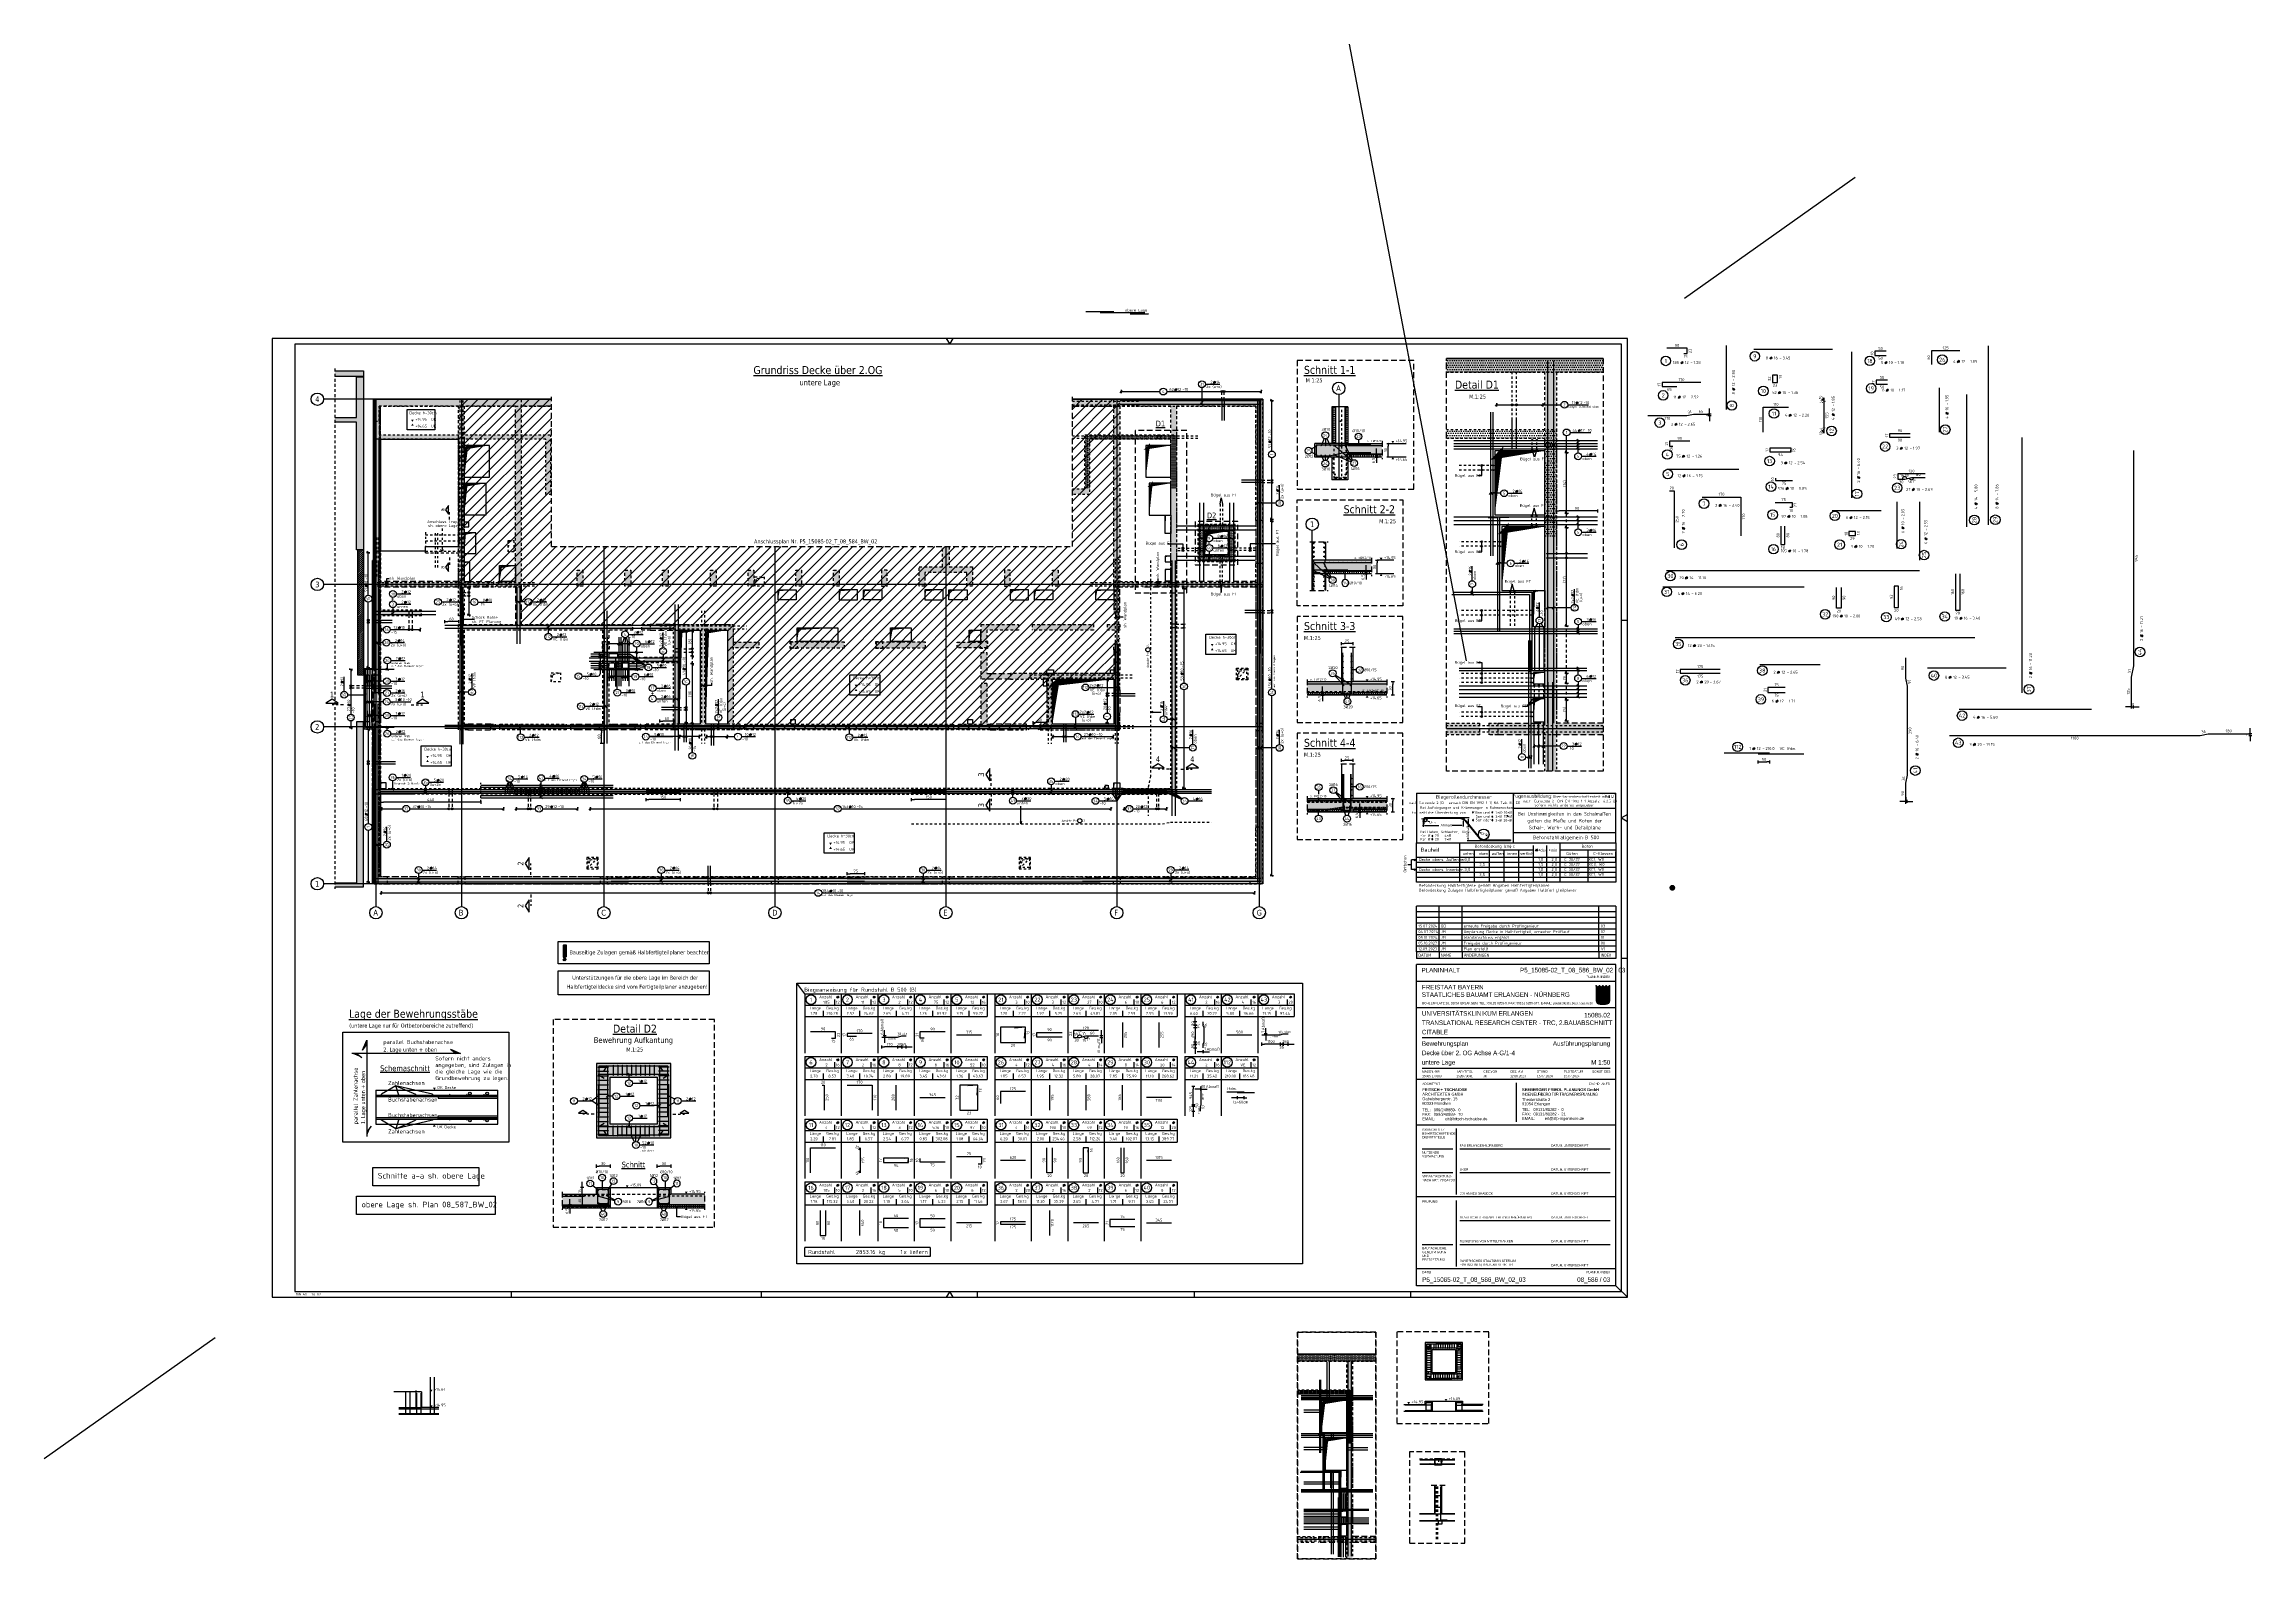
# Model space of a CAD drawing. Extents: x -10 to 86.8, y -11.5 to 55.
import ezdxf
from ezdxf.enums import TextEntityAlignment as Align

# ---------------------------------------------------------------- set-up
doc = ezdxf.new("R2010")
doc.units = 0
doc.header["$LTSCALE"] = 0.5
for name, pattern in [('AUSGEZOGEN', [1000.01, 1000, 0.01]), ('DASHDOTSMALL', [1.05, 0.5, -0.25, 0.05, -0.25]), ('DASHED', [0.75, 0.5, -0.25]), ('DOT', [0.175, 0.05, -0.125]), ('GESTRICHELT', [0.75, 0.5, -0.25]), ('HIDDEN', [0.375, 0.25, -0.125]), ('HIDDEN2', [0.187, 0.125, -0.062]), ('HIDDEN4', [0.12, 0.02, -0.1]), ('PUNKT', [0.175, 0.05, -0.125]), ('STRICHLINIE', [0.75, 0.5, -0.25]), ('STRICHPUNKT2', [0.55, 0.25, -0.125, 0.05, -0.125]), ('VERDECKT', [0.375, 0.25, -0.125])]:
    doc.linetypes.add(name, pattern=pattern)
for name, color, linetype in [('40 A Plankopf Text F+T', 7, 'Continuous'), ('ACHSEN', 7, 'Continuous'), ('AFU', 7, 'Continuous'), ('Bestand', 7, 'Continuous'), ('BET-ANS', 7, 'Continuous'), ('BETON', 7, 'Continuous'), ('Brüstung DG', 7, 'Continuous'), ('DD', 7, 'Continuous'), ('DETAIL', 7, 'Continuous'), ('DG', 7, 'Continuous'), ('DRUEBER', 7, 'Continuous'), ('Dübelleiste', 7, 'Continuous'), ('grau_dunkel', 7, 'Continuous'), ('grau_hell', 7, 'Continuous'), ('grau_mittel', 7, 'Continuous'), ('Halbfertigteile', 7, 'Continuous'), ('HILFE', 7, 'Continuous'), ('HINWEISE', 7, 'Continuous'), ('koten', 7, 'Continuous'), ('MASSE', 7, 'Continuous'), ('OBJEKT', 7, 'Continuous'), ('RAHMEN', 7, 'Continuous'), ('RND', 7, 'Continuous'), ('RND_BILD', 7, 'Continuous'), ('SCHATTEN', 7, 'Continuous'), ('SCHNITTE', 7, 'Continuous'), ('SCHRAFF', 7, 'Continuous'), ('SFP_Achsen', 7, 'Continuous'), ('STAHL', 7, 'Continuous'), ('STEMPEL', 7, 'Continuous'), ('TEXT', 7, 'Continuous'), ('VERDECKT', 7, 'Continuous'), ('VERDECKT2', 7, 'Continuous')]:
    doc.layers.add(name, color=color, linetype=linetype)
doc.layers.add('NOPLOT', color=7, linetype='Continuous', plot=False)
doc.layers.add('zila_01_rb_02_stb-fertig_05_schraff', color=144, linetype='Continuous', lineweight=9)
doc.styles.add('ERSTELLTER_STIL_3', font='arial.ttf')
doc.styles.add('ERSTELLTER_STIL_4', font='arialbd.ttf')
doc.styles.add('helv', font='tahoma.ttf')
doc.styles.add('plankopf_ArialN', font='ARIALN.TTF')
doc.styles.add('txt', font='isocp.shx')
doc.linetypes.add('AFU_50K', pattern='A,0.15,["/",Standard,S=0.2,R=0,X=-0.01,Y=-0.1],0.07,["/",Standard,S=0.2,R=0,X=-0.01,Y=-0.1],0.15', length=0.37)
doc.linetypes.add('AFU_50L', pattern='A,0.75,["/",Standard,S=0.2,R=0,X=-0.01,Y=-0.1],0.07,["/",Standard,S=0.2,R=0,X=-0.01,Y=-0.1],0.75', length=1.57)
doc.dimstyles.new('DOT_I', dxfattribs={"dimscale": 0.5, "dimtxt": 0.25, "dimasz": 0.25, "dimexe": 0.1, "dimexo": 0.3, "dimgap": 0.1, "dimtad": 1, "dimdec": 3, "dimzin": 3, "dimtxsty": 'txt', "dimblk": 'DOT', "dimblk1": 'DOT', "dimblk2": 'DOT', "dimsah": 1, "dimcen": 0.1, "dimse1": 1, "dimse2": 1, "dimazin": 0, "dimtfac": 1, "dimtdec": 4, "dimtix": 1, "dimtmove": 2, "dimatfit": 3, "dimfxl": 0, "dimtvp": 1, "dimtolj": 1, "dimtzin": 0, "dimarcsym": 0})
pattern_1 = [(0, (-322.07857, -163.97815), (8e-17, 0.254), [])]
pattern_2 = [(0, (-74.13047, 79.29311), (1e-17, 0.0625), []), (90, (-74.13047, 79.29311), (-0.0625, 2e-17), [])]
pattern_3 = [(0, (-74.13047, 79.29311), (0.025, 0.05), [0, -0.05])]
pattern_4 = [(0, (-66.42197, 37.40628), (0.025, 0.05), [0, -0.05])]
pattern_5 = [(0, (-171.28322, 120.98617), (0.05, 0.1), [0, -0.1])]
pattern_6 = [(270, (-18.51432, 32.34069), (0.09525, -3e-17), []), (0, (-18.51432, 32.34069), (5e-17, 0.09525), [])]

# ---------------------------------------------------------------- blocks, each defined once
blk = doc.blocks.new('DINA0')
at = {"color": 7, "linetype": 'Continuous'}
for p, q in [((59.45, 0.5), (59.14, 0)), ((59.76, 0), (59.45, 0.5))]:
    blk.add_line(p, q, dxfattribs=at)
at = {"layer": 'NOPLOT', "color": 191, "linetype": 'AUSGEZOGEN'}
for p, q in [((123.9, 87.64), (138.9, 98.25)), ((-20, -14.15), (-5, -3.54))]:
    blk.add_line(p, q, dxfattribs=at)
at = {"layer": 'RAHMEN'}
for p, q in [((0, 84.1), (0, 0)), ((118.9, 84.1), (0, 84.1)), ((118.9, 0), (118.9, 84.1)), ((0, 0), (118.9, 0))]:
    blk.add_line(p, q, dxfattribs=at)
at = {"layer": 'RAHMEN', "color": 5}
for p, q in [((118.4, 83.6), (2, 83.6)), ((2, 83.6), (2, 0.5)), ((118.4, 0.5), (118.4, 83.6)), ((2, 0.5), (118.4, 0.5))]:
    blk.add_line(p, q, dxfattribs=at)
at = {"layer": 'RAHMEN', "color": 7, "linetype": 'Continuous'}
for p, q in [((59.14, 84.1), (59.45, 83.6)), ((59.45, 83.6), (59.76, 84.1)), ((118.9, 42.36), (118.4, 42.05)), ((118.4, 42.05), (118.9, 41.74))]:
    blk.add_line(p, q, dxfattribs=at)
at = {"layer": 'RAHMEN', "color": 7}
for p, q in [((118.4, 59.4), (118.9, 59.4)), ((118.9, 29.7), (118.4, 29.7)), ((21, 0), (21, 0.5)), ((42.9, 0.5), (42.9, 0)), ((61.9, 0), (61.9, 0.5)), ((80.9, 0.5), (80.9, 0)), ((99.9, 0), (99.9, 0.5))]:
    blk.add_line(p, q, dxfattribs=at)
at = {"layer": 'RAHMEN', "color": 7, "style": 'txt'}
blk.add_text('DIN A0   1.0 m2', height=0.2, dxfattribs=at).set_placement((2.08, 0.16))
blk = doc.blocks.new('Bundeslandwappen')
at = {"lineweight": 9, "true_color": 0xffffff}
for points in [[(-5.8, 16.5), (-6, 16.5), (-6, 16.3), (-5.8, 16.3)], [(-5.1, 15.7), (-5.3, 15.7), (-5.3, 15.5), (-5.1, 15.5)], [(-3.5, 15.7), (-3.7, 15.7), (-3.7, 15.5), (-3.5, 15.5)], [(-2.8, 16.5), (-3, 16.5), (-3, 16.3), (-2.8, 16.3)], [(-2.2, 15.7), (-2.4, 15.7), (-2.4, 15.5), (-2.2, 15.5)], [(-0.6, 15.7), (-0.8, 15.7), (-0.8, 15.5), (-0.6, 15.5)], [(0.1, 16.5), (-0.1, 16.5), (-0.1, 16.3), (0.1, 16.3)], [(0.8, 15.7), (0.6, 15.7), (0.6, 15.5), (0.8, 15.5)], [(2.4, 15.7), (2.2, 15.7), (2.2, 15.5), (2.4, 15.5)], [(3, 16.5), (2.8, 16.5), (2.8, 16.3), (3, 16.3)], [(3.7, 15.7), (3.5, 15.7), (3.5, 15.5), (3.7, 15.5)], [(5.3, 15.7), (5.1, 15.7), (5.1, 15.5), (5.3, 15.5)], [(6, 16.5), (5.8, 16.5), (5.8, 16.3), (6, 16.3)]]:
    blk.add_hatch(color=7, dxfattribs=at).paths.add_polyline_path(points)
at = {"true_color": 0xffffff}
for points in [[(-5.3, 12.6), (-5.7, 12.6), (-5.7, 12.2), (-5.1, 12)], [(-3.6, 8.4), (-5.7, 9.2), (-5.7, 6.2), (-2.1, 4.9)], [(-5.7, 6.1), (-5.7, 3.7, 0.041392), (-5.7, 3.1), (-4.2, 2.6)], [(-1.4, 10.7), (-5.1, 12), (-3.6, 8.4), (0.1, 7.1)], [(-0.6, 1.3), (-4.2, 2.6), (-3.3, 0.4, 0.073774), (-2.3, 0.3), (-0.1, 0.3)], [(0.9, 12.6), (-2.2, 12.6), (-1.4, 10.7), (2.2, 9.4)], [(1.6, 3.6), (-2.1, 4.9), (-0.6, 1.3), (2.4, 0.3, 0.043654), (2.9, 0.4)], [(3.7, 5.8), (0.1, 7.1), (1.6, 3.6), (5.2, 2.3)], [(4, 12.6), (1.7, 12.6), (4.4, 11.6)], [(5.7, 8.1), (2.2, 9.4), (3.7, 5.8), (5.7, 5.1)], [(5.7, 11.2), (4.4, 11.6), (5.7, 8.5)]]:
    blk.add_hatch(color=7, dxfattribs=at).paths.add_polyline_path(points)
at = {"lineweight": 9}
h = blk.add_hatch(dxfattribs=at)
h.set_pattern_fill('ANSI31', color=256, scale=0.08, angle=315, style=0)
h.set_pattern_definition(pattern_1)
h.paths.add_polyline_path([(-5.1, 12), (-5.7, 12.2), (-5.7, 9.2), (-3.6, 8.4)])
h = blk.add_hatch(dxfattribs=at)
h.set_pattern_fill('ANSI31', color=256, scale=0.08, angle=315, style=0)
h.set_pattern_definition(pattern_1)
h.paths.add_polyline_path([(-2.1, 4.9), (-5.7, 6.2), (-5.7, 6.1), (-4.2, 2.6), (-0.6, 1.3)])
h = blk.add_hatch(dxfattribs=at)
h.set_pattern_fill('ANSI31', color=256, scale=0.08, angle=315, style=0)
h.set_pattern_definition(pattern_1)
h.paths.add_polyline_path([(-4.2, 2.6), (-5.7, 3.1, 0.285055), (-3.3, 0.4)])
h = blk.add_hatch(dxfattribs=at)
h.set_pattern_fill('ANSI31', color=256, scale=0.08, angle=315, style=0)
h.set_pattern_definition(pattern_1)
h.paths.add_polyline_path([(-2.2, 12.6), (-5.3, 12.6), (-5.1, 12), (-1.4, 10.7)])
h = blk.add_hatch(dxfattribs=at)
h.set_pattern_fill('ANSI31', color=256, scale=0.08, angle=315, style=0)
h.set_pattern_definition(pattern_1)
h.paths.add_polyline_path([(0.1, 7.1), (-3.6, 8.4), (-2.1, 4.9), (1.6, 3.6)])
h = blk.add_hatch(dxfattribs=at)
h.set_pattern_fill('ANSI31', color=256, scale=0.08, angle=315, style=0)
h.set_pattern_definition(pattern_1)
h.paths.add_polyline_path([(2.2, 9.4), (-1.4, 10.7), (0.1, 7.1), (3.7, 5.8)])
h = blk.add_hatch(dxfattribs=at)
h.set_pattern_fill('ANSI31', color=256, scale=0.08, angle=315, style=0)
h.set_pattern_definition(pattern_1)
h.paths.add_polyline_path([(-0.6, 1.3), (-0.1, 0.3), (2.3, 0.3, 0.004354), (2.4, 0.3)])
h = blk.add_hatch(dxfattribs=at)
h.set_pattern_fill('ANSI31', color=256, scale=0.08, angle=315, style=0)
h.set_pattern_definition(pattern_1)
h.paths.add_polyline_path([(4.4, 11.6), (1.7, 12.6), (0.9, 12.6), (2.2, 9.4), (5.7, 8.1), (5.7, 8.5)])
h = blk.add_hatch(dxfattribs=at)
h.set_pattern_fill('ANSI31', color=256, scale=0.08, angle=315, style=0)
h.set_pattern_definition(pattern_1)
h.paths.add_polyline_path([(5.3, 2.1), (5.2, 2.3), (1.6, 3.6), (2.9, 0.4, 0.22704)])
h = blk.add_hatch(dxfattribs=at)
h.set_pattern_fill('ANSI31', color=256, scale=0.08, angle=315, style=0)
h.set_pattern_definition(pattern_1)
h.paths.add_polyline_path([(5.7, 5.1), (3.7, 5.8), (5.2, 2.3), (5.4, 2.2, 0.111178), (5.7, 3.7)])
h = blk.add_hatch(dxfattribs=at)
h.set_pattern_fill('ANSI31', color=256, scale=0.08, angle=315, style=0)
h.set_pattern_definition(pattern_1)
h.paths.add_polyline_path([(5.7, 12.6), (4, 12.6), (4.4, 11.6), (5.7, 11.2)])
for p, q in [((-6, 16.1), (-6, 3.7)), ((-6, 13.3), (6, 13.3)), ((-6, 12.9), (6, 12.9)), ((-5.7, 12.6), (-5.7, 3.7)), ((-5.7, 12.6), (5.7, 12.6)), ((-5.7, 12.2), (5.7, 8.1)), ((-5.7, 9.2), (5.7, 5.1)), ((-5.7, 6.2), (5.4, 2.2)), ((-5.7, 6.1), (-3.3, 0.4)), ((-5.7, 3.1), (2.4, 0.3)), ((-5.6, 16.6), (-5.6, 16.7)), ((-5.6, 15), (-5.6, 15.2)), ((-5.3, 15.2), (-5.3, 15)), ((-4.7, 14.5), (-5.3, 14.5)), ((-5.3, 12.6), (-0.1, 0.3)), ((-4.1, 14.5), (-3.5, 14.5)), ((-3.5, 15.2), (-3.5, 15)), ((-3.4, 13.9), (-2.9, 14.2)), ((-2.9, 13.6), (-3.4, 13.9)), ((-3.2, 16.6), (-3.2, 16.7)), ((-3.2, 15), (-3.2, 15.2)), ((-2.9, 15.6), (-2.9, 14.5)), ((-2.9, 14.2), (-2.5, 13.9)), ((-2.5, 13.9), (-2.9, 13.6)), ((-2.7, 16.6), (-2.7, 16.7)), ((-2.7, 15), (-2.7, 15.2)), ((-2.4, 15.2), (-2.4, 15)), ((-1.7, 14.5), (-2.3, 14.5)), ((-2.3, 0.3), (2.3, 0.3)), ((-2.3, 0), (2.3, 0)), ((-2.2, 12.6), (2.9, 0.4)), ((-1.2, 14.5), (-0.6, 14.5)), ((-0.5, 15.2), (-0.5, 15)), ((0, 14.2), (-0.4, 13.9)), ((-0.4, 13.9), (0, 13.6)), ((-0.3, 16.6), (-0.2, 16.7)), ((-0.2, 15), (-0.2, 15.2)), ((0, 15.6), (0, 14.5)), ((0.4, 13.9), (0, 14.2)), ((0, 13.6), (0.4, 13.9)), ((0.3, 16.6), (0.2, 16.7)), ((0.2, 15), (0.2, 15.2)), ((0.5, 15.2), (0.5, 15)), ((1.2, 14.5), (0.6, 14.5)), ((0.9, 12.6), (5.3, 2.1)), ((1.7, 14.5), (2.3, 14.5)), ((1.7, 12.6), (5.7, 11.2)), ((2.4, 15.2), (2.4, 15)), ((2.9, 14.2), (2.5, 13.9)), ((2.5, 13.9), (2.9, 13.6)), ((2.7, 16.6), (2.7, 16.7)), ((2.7, 15), (2.7, 15.2)), ((2.9, 15.6), (2.9, 14.5)), ((3.4, 13.9), (2.9, 14.2)), ((2.9, 13.6), (3.4, 13.9)), ((3.2, 16.6), (3.2, 16.7)), ((3.2, 15), (3.2, 15.2)), ((3.5, 15.2), (3.5, 15)), ((4.1, 14.5), (3.5, 14.5)), ((4, 12.6), (5.7, 8.5)), ((4.7, 14.5), (5.3, 14.5)), ((5.3, 15.2), (5.3, 15)), ((5.6, 16.6), (5.6, 16.7)), ((5.6, 15), (5.6, 15.2)), ((5.7, 3.7), (5.7, 12.6)), ((6, 3.7), (6, 16.1))]:
    blk.add_line(p, q, dxfattribs=at)
for points in [[(-5.8, 16.3), (-6, 16.3), (-6, 16.5), (-5.8, 16.5)], [(-5.1, 15.5), (-5.3, 15.5), (-5.3, 15.7), (-5.1, 15.7)], [(-4.1, 13.7), (-4.8, 13.7), (-4.8, 14.1), (-4.1, 14.1)], [(-3.7, 15.5), (-3.5, 15.5), (-3.5, 15.7), (-3.7, 15.7)], [(-2.8, 16.3), (-3, 16.3), (-3, 16.5), (-2.8, 16.5)], [(-2.2, 15.5), (-2.4, 15.5), (-2.4, 15.7), (-2.2, 15.7)], [(-1.8, 13.7), (-1, 13.7), (-1, 14.1), (-1.8, 14.1)], [(-0.8, 15.5), (-0.6, 15.5), (-0.6, 15.7), (-0.8, 15.7)], [(0.1, 16.3), (-0.1, 16.3), (-0.1, 16.5), (0.1, 16.5)], [(0.8, 15.5), (0.6, 15.5), (0.6, 15.7), (0.8, 15.7)], [(1.8, 13.7), (1, 13.7), (1, 14.1), (1.8, 14.1)], [(2.2, 15.5), (2.4, 15.5), (2.4, 15.7), (2.2, 15.7)], [(3, 16.3), (2.8, 16.3), (2.8, 16.5), (3, 16.5)], [(3.7, 15.5), (3.5, 15.5), (3.5, 15.7), (3.7, 15.7)], [(4.1, 13.7), (4.8, 13.7), (4.8, 14.1), (4.1, 14.1)], [(5.1, 15.5), (5.3, 15.5), (5.3, 15.7), (5.1, 15.7)], [(5.8, 16.3), (6, 16.3), (6, 16.5), (5.8, 16.5)]]:
    blk.add_lwpolyline(points, close=True, dxfattribs=at)
for centre in [(-5.3, 13.9), (-3.7, 13.9), (-2.2, 13.9), (-0.7, 13.9), (0.7, 13.9), (2.2, 13.9), (3.7, 13.9), (5.3, 13.9)]:
    blk.add_circle(centre, 0.123, dxfattribs=at)
for centre, radius, start, end in [((-5.9, 16.5), 0.362, 44.6681, 253.1183), ((-2.3, 3.7), 3.7, 180, 270), ((-2.3, 3.7), 3.4, 180, 270), ((-5.7, 16.7), 0.05, 6.6615, 44.6681), ((-5.6, 16.6), 0.05, 186.6615, 265.6209), ((-5.6, 16.3), 0.281, 346.0232, 85.6209), ((-5.4, 16), 0.179, 74.7883, 15.1356), ((-5.5, 15.2), 0.157, 3.2756, 179.5521), ((-5.2, 15), 0.453, 182.8328, 261.3043), ((-5.4, 16.2), 0.05, 254.7883, 346.0232), ((-5.2, 16), 0.05, 93.0633, 195.1356), ((-5.3, 15.2), 0.191, 249.6358, 3.0857), ((-5.2, 15.9), 0.224, 350.9542, 93.0633), ((-5, 15.2), 0.05, 82.9467, 183.0857), ((-5, 15.5), 0.249, 262.9467, 77.8855), ((-4.9, 15.8), 0.05, 170.9542, 257.8855), ((-4.6, 14.9), 0.224, 71.4, 0), ((-4.7, 14.9), 0.312, 275.9649, 353.9773), ((-4.4, 15.2), 0.208, 317.0775, 222.9225), ((-4.2, 14.9), 0.224, 180, 108.6), ((-4.1, 14.9), 0.312, 186.0227, 264.0351), ((-3.8, 15.5), 0.249, 102.1145, 277.0533), ((-3.9, 15.8), 0.05, 282.1145, 9.0458), ((-3.6, 15.9), 0.224, 86.9367, 189.0458), ((-3.8, 15.2), 0.05, 356.9143, 97.0533), ((-3.5, 15.2), 0.191, 176.9143, 290.3642), ((-3.4, 16), 0.179, 164.8644, 105.2117), ((-3.6, 16), 0.05, 344.8644, 86.9367), ((-3.2, 16.3), 0.281, 94.3791, 193.9768), ((-3.4, 16.2), 0.05, 193.9768, 285.2117), ((-3.3, 15.2), 0.157, 0.4479, 176.7244), ((-3.6, 15), 0.453, 278.6957, 357.1672), ((-2.9, 16.6), 0.264, 24.0166, 155.3409), ((-3.1, 16.7), 0.05, 155.2288, 173.3385), ((-3.2, 16.6), 0.05, 274.3791, 353.3385), ((-2.7, 16.7), 0.05, 6.6615, 24.0166), ((-2.6, 16.6), 0.05, 186.6615, 265.6209), ((-2.5, 16), 0.179, 74.7883, 15.1356), ((-2.6, 15.2), 0.157, 3.2756, 179.5521), ((-2.3, 15), 0.453, 182.8328, 261.3043), ((-2.7, 16.3), 0.281, 346.0232, 85.6209), ((-2.4, 16.2), 0.05, 254.7883, 346.0232), ((-2.3, 15.2), 0.191, 249.6358, 3.0857), ((-2.3, 15.9), 0.224, 350.9542, 93.0633), ((-2.3, 16), 0.05, 93.0633, 195.1356), ((-2.1, 15.5), 0.249, 262.9467, 77.8855), ((-2.1, 15.2), 0.05, 82.9467, 183.0857), ((-2, 15.8), 0.05, 170.9542, 257.8855), ((-1.7, 14.9), 0.224, 71.4, 0), ((-1.5, 15.2), 0.208, 317.0775, 222.9225), ((-1.8, 14.9), 0.312, 275.9649, 353.9773), ((-1.2, 14.9), 0.224, 180, 108.6), ((-1.2, 14.9), 0.312, 186.0227, 264.0351), ((-0.9, 15.5), 0.249, 102.1145, 277.0533), ((-0.7, 15.9), 0.224, 86.9367, 189.0458), ((-0.9, 15.8), 0.05, 282.1145, 9.0458), ((-0.8, 15.2), 0.05, 356.9143, 97.0533), ((-0.6, 15.2), 0.191, 176.9143, 290.3642), ((-0.7, 16), 0.05, 344.8644, 86.9367), ((-0.3, 16.3), 0.281, 94.3791, 193.9768), ((-0.4, 16), 0.179, 164.8644, 105.2117), ((-0.5, 16.2), 0.05, 193.9768, 285.2117), ((-0.7, 15), 0.453, 278.6957, 357.1672), ((-0.4, 15.2), 0.157, 0.4479, 176.7244), ((-0.3, 16.6), 0.05, 274.3791, 353.3385), ((0, 16.6), 0.264, 24.0166, 155.3409), ((-0.2, 16.7), 0.05, 155.2288, 173.3385), ((0.2, 16.7), 0.05, 6.6615, 24.0166), ((0.4, 15.2), 0.157, 3.2756, 179.5521), ((0.7, 15), 0.453, 182.8328, 261.3043), ((0.3, 16.6), 0.05, 186.6615, 265.6209), ((0.3, 16.3), 0.281, 346.0232, 85.6209), ((0.4, 16), 0.179, 74.7883, 15.1356), ((0.5, 16.2), 0.05, 254.7883, 346.0232), ((0.6, 15.2), 0.191, 249.6358, 3.0857), ((0.7, 16), 0.05, 93.0633, 195.1356), ((0.7, 15.9), 0.224, 350.9542, 93.0633), ((0.8, 15.2), 0.05, 82.9467, 183.0857), ((0.9, 15.5), 0.249, 262.9467, 77.8855), ((0.9, 15.8), 0.05, 170.9542, 257.8855), ((1.2, 14.9), 0.224, 71.4, 0), ((1.2, 14.9), 0.312, 275.9649, 353.9773), ((1.5, 15.2), 0.208, 317.0775, 222.9225), ((1.7, 14.9), 0.224, 180, 108.6), ((1.8, 14.9), 0.312, 186.0227, 264.0351), ((2.1, 15.5), 0.249, 102.1145, 277.0533), ((2.3, 15.9), 0.224, 86.9367, 189.0458), ((2, 15.8), 0.05, 282.1145, 9.0458), ((2.1, 15.2), 0.05, 356.9143, 97.0533), ((2.3, 15.2), 0.191, 176.9143, 290.3642), ((2.5, 16), 0.179, 164.8644, 105.2117), ((2.3, 16), 0.05, 344.8644, 86.9367), ((2.3, 15), 0.453, 278.6957, 357.1672), ((2.3, 3.7), 3.7, 270, 0), ((2.3, 3.7), 3.4, 270, 0), ((2.7, 16.3), 0.281, 94.3791, 193.9768), ((2.4, 16.2), 0.05, 193.9768, 285.2117), ((2.6, 15.2), 0.157, 0.4479, 176.7244), ((2.6, 16.6), 0.05, 274.3791, 353.3385), ((2.9, 16.6), 0.264, 24.0166, 155.3409), ((2.7, 16.7), 0.05, 155.2288, 173.3385), ((3.1, 16.7), 0.05, 6.6615, 24.0166), ((3.2, 16.6), 0.05, 186.6615, 265.6209), ((3.2, 16.3), 0.281, 346.0232, 85.6209), ((3.4, 16), 0.179, 74.7883, 15.1356), ((3.3, 15.2), 0.157, 3.2756, 179.5521), ((3.6, 15), 0.453, 182.8328, 261.3043), ((3.4, 16.2), 0.05, 254.7883, 346.0232), ((3.6, 16), 0.05, 93.0633, 195.1356), ((3.5, 15.2), 0.191, 249.6358, 3.0857), ((3.6, 15.9), 0.224, 350.9542, 93.0633), ((3.8, 15.2), 0.05, 82.9467, 183.0857), ((3.8, 15.5), 0.249, 262.9467, 77.8855), ((3.9, 15.8), 0.05, 170.9542, 257.8855), ((4.2, 14.9), 0.224, 71.4, 0), ((4.1, 14.9), 0.312, 275.9649, 353.9773), ((4.4, 15.2), 0.208, 317.0775, 222.9225), ((4.6, 14.9), 0.224, 180, 108.6), ((4.7, 14.9), 0.312, 186.0227, 264.0351), ((5, 15.5), 0.249, 102.1145, 277.0533), ((4.9, 15.8), 0.05, 282.1145, 9.0458), ((5.2, 15.9), 0.224, 86.9367, 189.0458), ((5, 15.2), 0.05, 356.9143, 97.0533), ((5.3, 15.2), 0.191, 176.9143, 290.3642), ((5.4, 16), 0.179, 164.8644, 105.2117), ((5.2, 16), 0.05, 344.8644, 86.9367), ((5.6, 16.3), 0.281, 94.3791, 193.9768), ((5.4, 16.2), 0.05, 193.9768, 285.2117), ((5.5, 15.2), 0.157, 0.4479, 176.7244), ((5.2, 15), 0.453, 278.6957, 357.1672), ((5.9, 16.5), 0.362, 286.8817, 135.3319), ((5.7, 16.7), 0.05, 135.3319, 173.3385), ((5.6, 16.6), 0.05, 274.3791, 353.3385)]:
    blk.add_arc(centre, radius, start, end, dxfattribs=at)
blk = doc.blocks.new('Plankopf_PU')
for p, q in [((-18.5, 25.4), (-18.5, 27.7)), ((-1, 27.7), (-18.5, 27.7)), ((-1, 27.7), (-18.5, 27.7)), ((-1, 25.4), (-1, 27.7)), ((-1, 25.4), (-18.5, 25.4)), ((-1, 25.4), (-18.5, 25.4)), ((-18.5, 19.1), (-18.5, 25.4)), ((-1, 19.1), (-1, 25.4)), ((-1.5, 22.75), (-18, 22.75)), ((-18, 20.1), (-1.5, 20.1)), ((-18.5, 15.1), (-18.5, 19.1)), ((-1, 19.1), (-18.5, 19.1)), ((-9.75, 18.8), (-9.75, 15.4)), ((-1, 15.1), (-1, 19.1)), ((-1, 15.1), (-18.5, 15.1)), ((-1, 15.1), (-18.5, 15.1)), ((-18.5, 8.8), (-18.5, 15.1)), ((-15, 9), (-15, 14.8)), ((-1, 8.8), (-1, 15.1)), ((-15.3, 13), (-18, 13)), ((-1.5, 13), (-14.7, 13)), ((-15.3, 10.9), (-18, 10.9)), ((-1.5, 10.9), (-14.7, 10.9)), ((-18.5, 2.5), (-18.5, 8.8)), ((-1, 8.8), (-18.5, 8.8)), ((-15, 2.7), (-15, 8.5)), ((-1, 2.5), (-1, 8.8)), ((-1.5, 6.7), (-14.7, 6.7)), ((-15.3, 4.6), (-18, 4.6)), ((-1.5, 4.6), (-14.7, 4.6)), ((-1, 2.5), (-18.5, 2.5)), ((-18.5, 1), (-18.5, 2.5)), ((-1, 2.5), (-18.5, 2.5)), ((-1, 1), (-1, 2.5)), ((-1, 1), (-18.5, 1))]:
    blk.add_line(p, q)
at = {"xscale": 0.1, "yscale": 0.1, "zscale": 0.1}
blk.add_blockref('Bundeslandwappen', (-2.15, 25.67), dxfattribs=at)
at = {"linetype": 'AUSGEZOGEN', "lineweight": 35, "style": 'plankopf_ArialN'}
for s, height, p in [('FREISTAAT BAYERN', 0.4, (-18.03, 27.4)), ('PRÜFUNG', 0.2, (-18.01, 8.5))]:
    blk.add_text(s, height=height, dxfattribs=at).set_placement(p, align=Align.TOP_LEFT)
blk.add_text('STAATLICHES BAUAMT ERLANGEN - NÜRNBERG', height=0.4, dxfattribs=at).set_placement((-18.03, 26.55), align=Align.MIDDLE_LEFT)
at = {"style": 'plankopf_ArialN'}
for s, p in [('BOHLENPLATZ 18, 91054 ERLANGEN, TEL.: 09131 6259-0, FAX: 09131 6259-377, E-MAIL: poststelle@stbaer.bayern.de', (-18.01, 25.7)), ('MASSN.-NR', (-18.01, 19.7)), ('KAP./TITEL', (-15.01, 19.7)), ('GEZ.VON', (-12.64, 19.7)), ('GEZ. AM', (-10.29, 19.7)), ('STAND', (-7.93, 19.7)), ('PLOTDATUM', (-5.57, 19.7)), ('FAU ERLANGEN-NÜRNBERG', (-14.71, 13.21)), ('DATUM, UNTERSCHRIFT', (-6.69, 13.21)), ('UKER', (-14.71, 11.11)), ('DATUM, UNTERSCHRIFT', (-6.68, 11.11)), ('JOHANNES GRASECK', (-14.7, 9.01)), ('DATUM, UNTERSCHRIFT', (-6.68, 9.01)), ('STAATLICHES BAUAMT ERLANGEN-NÜRNBERG', (-14.71, 6.91)), ('DATUM, UNTERSCHRIFT', (-6.69, 6.91)), ('REGIERUNG VON MITTELFRANKEN', (-14.71, 4.81)), ('DATUM, UNTERSCHRIFT', (-6.68, 4.81)), ('DATEI', (-18, 2.1)), ('DATUM, UNTERSCHRIFT', (-6.68, 2.71))]:
    blk.add_text(s, height=0.2, dxfattribs=at).set_placement(p)
for s, p in [('SONSTIGES', (-1.49, 19.7)), ('PLANNR./INDEX', (-1.5, 2.1))]:
    blk.add_text(s, height=0.2, dxfattribs=at).set_placement(p, align=Align.RIGHT)
at = {"linetype": 'AUSGEZOGEN', "lineweight": 35, "style": 'plankopf_ArialN'}
blk.add_text('ARCHITEKT', height=0.2, dxfattribs=at).set_placement((-17.99, 18.61))
blk.add_text('FACHPLANER', height=0.2, dxfattribs=at).set_placement((-1.52, 18.61), align=Align.RIGHT)
at = {"insert": (-5.57, 19.3), "char_height": 0.2, "attachment_point": 7, "style": 'plankopf_ArialN'}
blk.add_mtext('15.07.2024', dxfattribs=at)
at = {"char_height": 0.2, "attachment_point": 1, "style": 'plankopf_ArialN'}
for s, insert, width in [('GRUNDBESITZ\\PBEWIRTSCHAFTENDE DIENSTSTELLE', (-18, 14.8), 2.5), ('NUTZENDE^JVERWALTUNG', (-18, 12.8), 2.6984), ('VERANTWORTUNG  NACH ART. 73 BAYBO', (-17.99, 10.71), 2.6877), ('BAUFACHLICHE GENEHMIGUNG UND FESTSETZUNG', (-18, 4.4), 2.2311), ('BAYERISCHES STAATSMINISTERIUM ^JFÜR WOHNEN, BAU UND VERKEHR', (-14.69, 3.29), 9.2941)]:
    blk.add_mtext(s, dxfattribs=dict(at, insert=insert, width=width))
at = {"style": 'plankopf_ArialN'}
for tag, p in [('PROJEKTBEZEICHNUNGZ1', (-18.03, 24.58)), ('PROJEKTBEZEICHNUNGZ2', (-18.03, 23.76)), ('PROJEKTBEZEICHNUNGZ3', (-18.03, 22.94))]:
    blk.add_attdef(tag, text='', height=0.4, dxfattribs=at).set_placement(p, align=Align.BOTTOM_LEFT)
for tag, p in [('GEB.-NR', (-1.5, 24.95)), ('0.000X', (-1.51, 1.75))]:
    blk.add_attdef(tag, text='', height=0.4, dxfattribs=at).set_placement(p, align=Align.TOP_RIGHT)
for tag, p, height in [('PLANINHALTZ1', (-18.03, 22.06), 0.4), ('PLANINHALTZ2', (-18.03, 21.23), 0.4), ('PLANINHALTZ3', (-18.03, 20.41), 0.4), ('MASSN.-NR', (-18.01, 19.3), 0.2), ('KAPITEL/TITEL', (-15.01, 19.3), 0.2), ('GEZ_VON', (-12.64, 19.3), 0.2), ('GEZ_AM', (-10.29, 19.3), 0.2), ('STAND', (-7.93, 19.3), 0.2)]:
    blk.add_attdef(tag, p, '', height=height, dxfattribs=at)
for tag, height, p in [('PROJEKTKATEGORIE', 0.4, (-1.5, 21.23)), ('PLANUNGSPHASE', 0.4, (-1.5, 22.06)), ('MAßSTAB', 0.4, (-1.5, 20.41)), ('SONSTIGES', 0.2, (-1.5, 19.3))]:
    blk.add_attdef(tag, text='', height=height, dxfattribs=at).set_placement(p, align=Align.RIGHT)
at = {"layer": '40 A Plankopf Text F+T', "color": 7, "linetype": 'Continuous', "lineweight": 13, "char_height": 0.25, "attachment_point": 7}
for s, insert, style in [('\\A1;ARCHITEKTEN GMBH', (-17.99, 17.68), 'ERSTELLTER_STIL_3'), ('\\A1;Gabelsbergerstr. 15', (-17.99, 17.21), 'ERSTELLTER_STIL_3'), ('\\A1;FRITSCH + TSCHAIDSE ', (-17.99, 18.08), 'ERSTELLTER_STIL_4'), ('\\A1;SEEBERGER FRIEDL PLANUNGS GmbH', (-9.24, 18.08), 'ERSTELLTER_STIL_4'), ('\\A1;Theaterstraße 2', (-9.24, 17.21), 'ERSTELLTER_STIL_3'), ('\\A1;{\\T0.8;INGENIEURBÜRO FÜR TRAGWERKSPLANUNG}', (-9.24, 17.68), 'ERSTELLTER_STIL_3'), ('\\A1;80333 München', (-17.99, 16.88), 'ERSTELLTER_STIL_3'), ('\\A1;91054 Erlangen', (-9.24, 16.77), 'ERSTELLTER_STIL_3')]:
    blk.add_mtext(s, dxfattribs=dict(at, insert=insert, style=style))
at = {"layer": '40 A Plankopf Text F+T', "color": 7, "linetype": 'Continuous', "lineweight": 13, "char_height": 0.25, "attachment_point": 7, "line_spacing_factor": 0.945293, "style": 'ERSTELLTER_STIL_3'}
for s, insert in [('\\A1;TEL: ^I089/248889-  0\\PFAX: ^I089/248889-  70\\PEMAIL: ^Icit@fritsch-tschaidse.de', (-17.99, 15.48)), ('\\A1;TEL: ^I09131/81282 -  0\\PFAX: ^I09131/81282 -  21\\PEMAIL: ^Ierl@sfp-ingenieure.de', (-9.24, 15.48))]:
    blk.add_mtext(s, dxfattribs=dict(at, insert=insert))
blk = doc.blocks.new('Plankopf-ER')
at = {"layer": 'RAHMEN', "color": 7, "linetype": 'Continuous'}
for p, q in [((-0.5, 4.6), (-18, 4.6)), ((-18, 4.1), (-18, 4.6)), ((-0.5, 4.1), (-18, 4.1)), ((-18, 3.6), (-18, 4.1)), ((-16, 4.1), (-16, 4.6)), ((-16, 3.6), (-16, 4.1)), ((-14, 4.1), (-14, 4.6)), ((-14, 3.6), (-14, 4.1)), ((-2, 4.1), (-2, 4.6)), ((-2, 3.6), (-2, 4.1)), ((-0.5, 4.6), (-0.5, 4.1)), ((-0.5, 4.1), (-0.5, 3.6)), ((-0.5, 3.6), (-18, 3.6)), ((-18, 3.1), (-18, 3.6)), ((-0.5, 3.1), (-18, 3.1)), ((-18, 2.6), (-18, 3.1)), ((-0.5, 2.6), (-18, 2.6)), ((-18, 2.1), (-18, 2.6)), ((-0.5, 2.1), (-18, 2.1)), ((-18, 1.6), (-18, 2.1)), ((-16, 3.1), (-16, 3.6)), ((-16, 2.6), (-16, 3.1)), ((-16, 2.1), (-16, 2.6)), ((-16, 1.6), (-16, 2.1)), ((-14, 3.1), (-14, 3.6)), ((-14, 2.6), (-14, 3.1)), ((-14, 2.1), (-14, 2.6)), ((-14, 1.6), (-14, 2.1)), ((-2, 3.1), (-2, 3.6)), ((-2, 2.6), (-2, 3.1)), ((-2, 2.1), (-2, 2.6)), ((-2, 1.6), (-2, 2.1)), ((-0.5, 3.6), (-0.5, 3.1)), ((-0.5, 3.1), (-0.5, 2.6)), ((-0.5, 2.6), (-0.5, 2.1)), ((-0.5, 2.1), (-0.5, 1.6)), ((-0.5, 1.6), (-18, 1.6)), ((-18, 1.1), (-18, 1.6)), ((-0.5, 1.1), (-18, 1.1)), ((-18, 0.6), (-18, 1.1)), ((-0.5, 0.6), (-18, 0.6)), ((-18, 0.6), (-18, 0)), ((-0.5, 0), (-18, 0)), ((-16, 1.1), (-16, 1.6)), ((-16, 0.6), (-16, 1.1)), ((-16, 0.6), (-16, 0)), ((-14, 1.1), (-14, 1.6)), ((-14, 0.6), (-14, 1.1)), ((-14, 0.6), (-14, 0)), ((-2, 1.1), (-2, 1.6)), ((-2, 0.6), (-2, 1.1)), ((-2, 0.6), (-2, 0)), ((-0.5, 1.6), (-0.5, 1.1)), ((-0.5, 1.1), (-0.5, 0.6)), ((-0.5, 0.6), (-0.5, 0))]:
    blk.add_line(p, q, dxfattribs=at)
at = {"layer": 'RAHMEN', "color": 7, "linetype": 'Continuous', "style": 'txt'}
for tag, p in [('INDEX-D8', (-17.84, 4.24)), ('INDEX-D7', (-17.84, 3.74)), ('INDEX-N8', (-15.88, 4.24)), ('INDEX-N7', (-15.88, 3.74)), ('INDEX-X8', (-13.86, 4.24)), ('INDEX-X7', (-13.86, 3.74)), ('INDEX8', (-1.83, 4.24)), ('INDEX7', (-1.83, 3.74)), ('INDEX-D6', (-17.84, 3.24)), ('INDEX-D5', (-17.84, 2.74)), ('INDEX-D4', (-17.84, 2.24)), ('INDEX-D3', (-17.84, 1.74)), ('INDEX-N6', (-15.88, 3.24)), ('INDEX-N5', (-15.88, 2.74)), ('INDEX-N4', (-15.88, 2.24)), ('INDEX-N3', (-15.88, 1.74)), ('INDEX-X6', (-13.86, 3.24)), ('INDEX-X5', (-13.86, 2.74)), ('INDEX-X4', (-13.86, 2.24)), ('INDEX-X3', (-13.86, 1.74)), ('INDEX6', (-1.83, 3.24)), ('INDEX5', (-1.83, 2.74)), ('INDEX4', (-1.83, 2.24)), ('INDEX3', (-1.83, 1.74)), ('INDEX-D2', (-17.84, 1.24)), ('INDEX-D1', (-17.84, 0.74)), ('INDEX-N2', (-15.88, 1.24)), ('INDEX-N1', (-15.88, 0.74)), ('INDEX-X2', (-13.86, 1.24)), ('INDEX-X1', (-13.86, 0.74)), ('INDEX2', (-1.83, 1.24)), ('INDEX1', (-1.83, 0.74))]:
    blk.add_attdef(tag, p, '', height=0.25, dxfattribs=at)
at = {"layer": 'STEMPEL', "color": 7, "linetype": 'Continuous', "style": 'helv'}
for s, p in [('DATUM', (-17.83, 0.18)), ('NAME', (-15.85, 0.18)), ('ÄNDERUNGEN', (-13.83, 0.18))]:
    blk.add_text(s, height=0.25, dxfattribs=at).set_placement(p)
at = {"layer": 'STEMPEL', "color": 7, "linetype": 'Continuous', "style": 'helv', "width": 0.8}
blk.add_text('INDEX', height=0.25, dxfattribs=at).set_placement((-1.83, 0.18))
blk = doc.blocks.new('okrd_o')
at = {"layer": 'koten', "color": 7, "linetype": 'Continuous'}
blk.add_solid([(-0.12, 0.2), (0.12, 0.2), (0, 0)], dxfattribs=at)
at = {"layer": 'koten', "style": 'txt'}
blk.add_attdef('OKRD', (0.25, 0.1), '', height=0.25, dxfattribs=at)
blk = doc.blocks.new('okrd_u')
at = {"layer": 'koten', "color": 7, "linetype": 'Continuous'}
blk.add_solid([(-0.12, -0.2), (0.12, -0.2), (0, 0)], dxfattribs=at)
at = {"layer": 'koten', "style": 'txt'}
blk.add_attdef('OKRD', (0.25, -0.35), '', height=0.25, dxfattribs=at)
blk = doc.blocks.new('RND_AUSZ')
at = {"layer": 'RND', "color": 7, "linetype": 'Continuous'}
blk.add_line((1.34, 0.26), (1.51, 0.47), dxfattribs=at)
at = {"layer": 'RND', "color": 1, "linetype": 'Continuous'}
blk.add_circle((0, 0.52), 0.42, dxfattribs=at)
at = {"layer": 'RND', "color": 7, "linetype": 'Continuous'}
blk.add_circle((1.42, 0.36), 0.075, dxfattribs=at)
at = {"layer": 'RND', "color": 7, "linetype": 'Continuous', "style": 'txt'}
blk.add_text('-', height=0.25, dxfattribs=at).set_placement((2.16, 0.25))
for tag, p in [('WIEOFT', (-0.54, 0.25)), ('STK', (1.17, 0.25))]:
    blk.add_attdef(tag, text='', height=0.25, dxfattribs=at).set_placement(p, align=Align.RIGHT)
at = {"layer": 'RND', "color": 1, "linetype": 'Continuous', "style": 'txt'}
blk.add_attdef('POS', text='', height=0.35, dxfattribs=at).set_placement((0, 0.52), align=Align.MIDDLE)
at = {"layer": 'RND', "color": 7, "linetype": 'Continuous', "style": 'txt'}
for tag, p in [('DS', (1.68, 0.25)), ('LANG', (2.44, 0.25)), ('TEXT', (3.67, 0.25))]:
    blk.add_attdef(tag, p, '', height=0.25, dxfattribs=at)
blk = doc.blocks.new('DOT')
at = {"layer": 'MASSE', "color": 7, "linetype": 'Continuous'}
for p, q in [((0, 0), (-1, 0)), ((0, 0.54), (0, -0.54))]:
    blk.add_line(p, q, dxfattribs=at)
at = {"layer": 'MASSE', "color": 7, "linetype": 'Continuous', "const_width": 0.2}
blk.add_lwpolyline([(-0.1, 0, 1), (0.1, 0, 1)], format="xyb", close=True, dxfattribs=at)
blk = doc.blocks.new('*D25')
at = {"layer": 'Defpoints', "color": 0, "linetype": 'AUSGEZOGEN', "transparency": 16777216}
for p in [(65.19, 23.83), (65.69, 23.83), (65.69, 23.48)]:
    blk.add_point(p, dxfattribs=at)
at = {"layer": 'RND', "color": 0, "linetype": 'AUSGEZOGEN', "lineweight": -2, "transparency": 16777216}
blk.add_line((65.315, 23.48), (65.565, 23.48), dxfattribs=at)
at = {"layer": 'RND', "color": 0, "linetype": 'AUSGEZOGEN', "lineweight": -2, "transparency": 16777216, "xscale": 0.125, "yscale": 0.125, "zscale": 0.125, "rotation": 180}
blk.add_blockref('DOT', (65.19, 23.48), dxfattribs=at)
at = {"layer": 'RND', "color": 0, "linetype": 'AUSGEZOGEN', "lineweight": -2, "transparency": 16777216, "xscale": 0.125, "yscale": 0.125, "zscale": 0.125}
blk.add_blockref('DOT', (65.69, 23.48), dxfattribs=at)
at = {"layer": 'RND', "color": 0, "linetype": 'AUSGEZOGEN', "transparency": 16777216, "insert": (65.44, 23.592), "char_height": 0.125, "attachment_point": 5, "style": 'txt'}
blk.add_mtext('\\A1;50', dxfattribs=at)
blk = doc.blocks.new('lei_gre')
at = {"layer": 'RND', "color": 7, "linetype": 'Continuous'}
for p, q in [((-0.09, -0.12), (0.09, 0.12)), ((0, 0.15), (0, -0.15))]:
    blk.add_line(p, q, dxfattribs=at)
blk = doc.blocks.new('RND_LEI')
at = {"layer": 'RND', "color": 7, "linetype": 'Continuous'}
blk.add_line((1.02, 0.07), (1.19, 0.27), dxfattribs=at)
for centre, radius in [((0, 0), 0.3), ((1.11, 0.17), 0.075)]:
    blk.add_circle(centre, radius, dxfattribs=at)
at = {"layer": 'RND', "color": 7, "linetype": 'Continuous', "style": 'txt'}
blk.add_attdef('POSL', text='', height=0.25, dxfattribs=at).set_placement((0, 0), align=Align.MIDDLE)
blk.add_attdef('ANZ', text='', height=0.25, dxfattribs=at).set_placement((0.93, 0.06), align=Align.RIGHT)
for tag, p in [('DUM', (1.25, 0.06)), ('ABSTD', (1.67, 0.06)), ('POSTXT', (0.37, -0.33))]:
    blk.add_attdef(tag, p, '', height=0.25, dxfattribs=at)
blk = doc.blocks.new('*D26')
at = {"layer": 'Defpoints', "color": 0, "linetype": 'AUSGEZOGEN', "transparency": 16777216}
for p in [(56.337, 34.487), (56.337, 34.487), (58.137, 34.487)]:
    blk.add_point(p, dxfattribs=at)
at = {"layer": 'MASSE', "color": 0, "linetype": 'AUSGEZOGEN', "lineweight": -2, "transparency": 16777216}
blk.add_line((58.012, 34.487), (56.462, 34.487), dxfattribs=at)
at = {"layer": 'MASSE', "color": 0, "linetype": 'AUSGEZOGEN', "lineweight": -2, "transparency": 16777216, "xscale": 0.125, "yscale": 0.125, "zscale": 0.125, "rotation": 180}
blk.add_blockref('DOT', (56.337, 34.487), dxfattribs=at)
at = {"layer": 'MASSE', "color": 0, "linetype": 'AUSGEZOGEN', "lineweight": -2, "transparency": 16777216, "xscale": 0.125, "yscale": 0.125, "zscale": 0.125}
blk.add_blockref('DOT', (58.137, 34.487), dxfattribs=at)
at = {"layer": 'MASSE', "color": 0, "linetype": 'AUSGEZOGEN', "transparency": 16777216, "insert": (57.237, 34.6), "char_height": 0.125, "attachment_point": 5, "style": 'txt'}
blk.add_mtext('\\A1;90', dxfattribs=at)
blk = doc.blocks.new('*D28')
at = {"layer": 'Defpoints', "color": 0, "linetype": 'AUSGEZOGEN', "transparency": 16777216}
for p in [(68.035, 39.388), (68.038, 39.358), (68.075, 39.451), (68.075, 38.676)]:
    blk.add_point(p, dxfattribs=at)
at = {"layer": 'RND', "color": 0, "linetype": 'AUSGEZOGEN', "lineweight": -2, "transparency": 16777216}
blk.add_arc((68.075, 39.451), 0.1, 237.98108, 270, dxfattribs=at)
at = {"layer": 'RND', "color": 0, "linetype": 'AUSGEZOGEN', "transparency": 16777216, "insert": (68.026, 39.283), "char_height": 0.125, "attachment_point": 5, "rotation": 343.99054, "style": 'txt'}
blk.add_mtext('\\A1;32°', dxfattribs=at)
blk = doc.blocks.new('*D29')
at = {"layer": 'Defpoints', "color": 0, "linetype": 'AUSGEZOGEN', "transparency": 16777216}
for p in [(68.035, 37.965), (68.056, 38), (68.075, 38.676), (68.075, 37.901)]:
    blk.add_point(p, dxfattribs=at)
at = {"layer": 'RND', "color": 0, "linetype": 'AUSGEZOGEN', "lineweight": -2, "transparency": 16777216}
blk.add_arc((68.075, 37.901), 0.1, 90, 122.01892, dxfattribs=at)
at = {"layer": 'RND', "color": 0, "linetype": 'AUSGEZOGEN', "transparency": 16777216, "insert": (68.026, 38.07), "char_height": 0.125, "attachment_point": 5, "rotation": 16.00946, "style": 'txt'}
blk.add_mtext('\\A1;32°', dxfattribs=at)
blk = doc.blocks.new('*D30')
at = {"layer": 'Defpoints', "color": 0, "linetype": 'AUSGEZOGEN', "transparency": 16777216}
for p in [(13.601, 4.527), (13.601, 3.927), (13.601, 3.927)]:
    blk.add_point(p, dxfattribs=at)
at = {"layer": 'MASSE', "color": 0, "linetype": 'AUSGEZOGEN', "lineweight": -2, "transparency": 16777216}
blk.add_line((13.601, 4.402), (13.601, 4.052), dxfattribs=at)
at = {"layer": 'MASSE', "color": 0, "linetype": 'AUSGEZOGEN', "lineweight": -2, "transparency": 16777216, "xscale": 0.125, "yscale": 0.125, "zscale": 0.125}
for p, rotation in [((13.601, 4.527), 90), ((13.601, 3.927), 270)]:
    blk.add_blockref('DOT', p, dxfattribs=dict(at, rotation=rotation))
at = {"layer": 'MASSE', "color": 0, "linetype": 'AUSGEZOGEN', "transparency": 16777216, "insert": (13.489, 4.227), "char_height": 0.125, "attachment_point": 5, "rotation": 90, "style": 'txt'}
blk.add_mtext('\\A1;30', dxfattribs=at)
blk = doc.blocks.new('*D31')
at = {"layer": 'Defpoints', "color": 0, "linetype": 'AUSGEZOGEN', "transparency": 16777216}
for p in [(13.601, 4.807), (13.601, 4.807), (13.601, 4.527)]:
    blk.add_point(p, dxfattribs=at)
at = {"layer": 'MASSE', "color": 0, "linetype": 'AUSGEZOGEN', "lineweight": -2, "transparency": 16777216}
for p, q in [((13.601, 4.932), (13.601, 5.057)), ((13.601, 4.527), (13.601, 4.807)), ((13.601, 4.402), (13.601, 4.277))]:
    blk.add_line(p, q, dxfattribs=at)
at = {"layer": 'MASSE', "color": 0, "linetype": 'AUSGEZOGEN', "lineweight": -2, "transparency": 16777216, "xscale": 0.125, "yscale": 0.125, "zscale": 0.125}
for p, rotation in [((13.601, 4.807), 270), ((13.601, 4.527), 90)]:
    blk.add_blockref('DOT', p, dxfattribs=dict(at, rotation=rotation))
at = {"layer": 'MASSE', "color": 0, "linetype": 'AUSGEZOGEN', "transparency": 16777216, "insert": (13.489, 4.667), "char_height": 0.125, "attachment_point": 5, "rotation": 90, "style": 'txt'}
blk.add_mtext('\\A1;14', dxfattribs=at)
blk = doc.blocks.new('SCHN-2')
at = {"layer": 'SCHNITTE', "color": 6, "linetype": 'Continuous'}
blk.add_lwpolyline([(0.38, 0.09), (0, 0.34), (-0.38, 0.09)], close=True, dxfattribs=at)
at = {"layer": 'SCHNITTE', "color": 1, "linetype": 'DASHDOTSMALL', "style": 'helv'}
blk.add_attdef('SCHN-2', text='', height=0.35, dxfattribs=at).set_placement((0, 0.45), align=Align.CENTER)
blk = doc.blocks.new('RND_HIN')
at = {"layer": 'RND', "color": 7, "linetype": 'Continuous'}
blk.add_circle((0, 0), 0.3, dxfattribs=at)
at = {"layer": 'RND', "color": 7, "linetype": 'Continuous', "style": 'txt'}
blk.add_attdef('POSI', text='', height=0.25, dxfattribs=at).set_placement((0, 0), align=Align.MIDDLE)
blk = doc.blocks.new('*D38')
at = {"layer": 'Defpoints', "color": 0, "linetype": 'AUSGEZOGEN', "transparency": 16777216}
for p in [(25.229, 18.575), (25.229, 18.575), (25.979, 18.575)]:
    blk.add_point(p, dxfattribs=at)
at = {"layer": 'MASSE', "color": 0, "linetype": 'AUSGEZOGEN', "lineweight": -2, "transparency": 16777216}
blk.add_line((25.854, 18.575), (25.354, 18.575), dxfattribs=at)
at = {"layer": 'MASSE', "color": 0, "linetype": 'AUSGEZOGEN', "lineweight": -2, "transparency": 16777216, "xscale": 0.125, "yscale": 0.125, "zscale": 0.125, "rotation": 180}
blk.add_blockref('DOT', (25.229, 18.575), dxfattribs=at)
at = {"layer": 'MASSE', "color": 0, "linetype": 'AUSGEZOGEN', "lineweight": -2, "transparency": 16777216, "xscale": 0.125, "yscale": 0.125, "zscale": 0.125}
blk.add_blockref('DOT', (25.979, 18.575), dxfattribs=at)
at = {"layer": 'MASSE', "color": 0, "linetype": 'AUSGEZOGEN', "transparency": 16777216, "insert": (25.604, 18.688), "char_height": 0.125, "attachment_point": 5, "style": 'txt'}
blk.add_mtext('\\A1;75', dxfattribs=at)
blk = doc.blocks.new('*D39')
at = {"layer": 'Defpoints', "color": 0, "linetype": 'AUSGEZOGEN', "transparency": 16777216}
for p in [(4.754, 21.71), (4.754, 21.71), (9.154, 21.71)]:
    blk.add_point(p, dxfattribs=at)
at = {"layer": 'MASSE', "color": 0, "linetype": 'AUSGEZOGEN', "lineweight": -2, "transparency": 16777216}
blk.add_line((9.029, 21.71), (4.879, 21.71), dxfattribs=at)
at = {"layer": 'MASSE', "color": 0, "linetype": 'AUSGEZOGEN', "lineweight": -2, "transparency": 16777216, "xscale": 0.125, "yscale": 0.125, "zscale": 0.125, "rotation": 180}
blk.add_blockref('DOT', (4.754, 21.71), dxfattribs=at)
at = {"layer": 'MASSE', "color": 0, "linetype": 'AUSGEZOGEN', "lineweight": -2, "transparency": 16777216, "xscale": 0.125, "yscale": 0.125, "zscale": 0.125}
blk.add_blockref('DOT', (9.154, 21.71), dxfattribs=at)
at = {"layer": 'MASSE', "color": 0, "linetype": 'AUSGEZOGEN', "transparency": 16777216, "insert": (6.954, 21.822), "char_height": 0.125, "attachment_point": 5, "style": 'txt'}
blk.add_mtext('\\A1;440', dxfattribs=at)
blk = doc.blocks.new('*D40')
at = {"layer": 'Defpoints', "color": 0, "linetype": 'AUSGEZOGEN', "transparency": 16777216}
for p in [(16.404, 21.829), (16.404, 21.829), (17.904, 21.829)]:
    blk.add_point(p, dxfattribs=at)
at = {"layer": 'MASSE', "color": 0, "linetype": 'AUSGEZOGEN', "lineweight": -2, "transparency": 16777216}
blk.add_line((17.779, 21.829), (16.529, 21.829), dxfattribs=at)
at = {"layer": 'MASSE', "color": 0, "linetype": 'AUSGEZOGEN', "lineweight": -2, "transparency": 16777216, "xscale": 0.125, "yscale": 0.125, "zscale": 0.125, "rotation": 180}
blk.add_blockref('DOT', (16.404, 21.829), dxfattribs=at)
at = {"layer": 'MASSE', "color": 0, "linetype": 'AUSGEZOGEN', "lineweight": -2, "transparency": 16777216, "xscale": 0.125, "yscale": 0.125, "zscale": 0.125}
blk.add_blockref('DOT', (17.904, 21.829), dxfattribs=at)
at = {"layer": 'MASSE', "color": 0, "linetype": 'AUSGEZOGEN', "transparency": 16777216, "insert": (17.154, 21.941), "char_height": 0.125, "attachment_point": 5, "style": 'txt'}
blk.add_mtext('\\A1;150', dxfattribs=at)
blk = doc.blocks.new('*D41')
at = {"layer": 'Defpoints', "color": 0, "linetype": 'AUSGEZOGEN', "transparency": 16777216}
for p in [(28.054, 21.829), (28.054, 21.829), (29.554, 21.829)]:
    blk.add_point(p, dxfattribs=at)
at = {"layer": 'MASSE', "color": 0, "linetype": 'AUSGEZOGEN', "lineweight": -2, "transparency": 16777216}
blk.add_line((29.429, 21.829), (28.179, 21.829), dxfattribs=at)
at = {"layer": 'MASSE', "color": 0, "linetype": 'AUSGEZOGEN', "lineweight": -2, "transparency": 16777216, "xscale": 0.125, "yscale": 0.125, "zscale": 0.125, "rotation": 180}
blk.add_blockref('DOT', (28.054, 21.829), dxfattribs=at)
at = {"layer": 'MASSE', "color": 0, "linetype": 'AUSGEZOGEN', "lineweight": -2, "transparency": 16777216, "xscale": 0.125, "yscale": 0.125, "zscale": 0.125}
blk.add_blockref('DOT', (29.554, 21.829), dxfattribs=at)
at = {"layer": 'MASSE', "color": 0, "linetype": 'AUSGEZOGEN', "transparency": 16777216, "insert": (28.804, 21.941), "char_height": 0.125, "attachment_point": 5, "style": 'txt'}
blk.add_mtext('\\A1;150', dxfattribs=at)
blk = doc.blocks.new('SCHN-1')
at = {"layer": 'SCHNITTE', "color": 5, "linetype": 'Continuous'}
blk.add_lwpolyline([(0.54, 0.13), (0, 0.49), (-0.54, 0.13)], close=True, dxfattribs=at)
at = {"layer": 'SCHNITTE', "color": 6, "linetype": 'Continuous', "style": 'helv'}
blk.add_attdef('SCHN-1', text='', height=0.5, dxfattribs=at).set_placement((0, 0.64), align=Align.CENTER)
blk = doc.blocks.new('*D43')
at = {"layer": 'Defpoints', "color": 0, "linetype": 'AUSGEZOGEN', "transparency": 16777216}
for p in [(48.961, 37.45), (48.961, 37.45), (48.961, 36.85)]:
    blk.add_point(p, dxfattribs=at)
at = {"layer": 'MASSE', "color": 0, "linetype": 'AUSGEZOGEN', "lineweight": -2, "transparency": 16777216}
blk.add_line((48.961, 36.975), (48.961, 37.325), dxfattribs=at)
at = {"layer": 'MASSE', "color": 0, "linetype": 'AUSGEZOGEN', "lineweight": -2, "transparency": 16777216, "xscale": 0.125, "yscale": 0.125, "zscale": 0.125}
for p, rotation in [((48.961, 37.45), 90), ((48.961, 36.85), 270)]:
    blk.add_blockref('DOT', p, dxfattribs=dict(at, rotation=rotation))
at = {"layer": 'MASSE', "color": 0, "linetype": 'AUSGEZOGEN', "transparency": 16777216, "insert": (48.849, 37.15), "char_height": 0.125, "attachment_point": 5, "rotation": 90, "style": 'txt'}
blk.add_mtext('\\A1;30', dxfattribs=at)
blk = doc.blocks.new('*D45')
at = {"layer": 'Defpoints', "color": 0, "linetype": 'AUSGEZOGEN', "transparency": 16777216}
for p in [(48.473, 32.33), (48.473, 32.33), (48.473, 31.73)]:
    blk.add_point(p, dxfattribs=at)
at = {"layer": 'MASSE', "color": 0, "linetype": 'AUSGEZOGEN', "lineweight": -2, "transparency": 16777216}
blk.add_line((48.473, 31.855), (48.473, 32.205), dxfattribs=at)
at = {"layer": 'MASSE', "color": 0, "linetype": 'AUSGEZOGEN', "lineweight": -2, "transparency": 16777216, "xscale": 0.125, "yscale": 0.125, "zscale": 0.125}
for p, rotation in [((48.473, 32.33), 90), ((48.473, 31.73), 270)]:
    blk.add_blockref('DOT', p, dxfattribs=dict(at, rotation=rotation))
at = {"layer": 'MASSE', "color": 0, "linetype": 'AUSGEZOGEN', "transparency": 16777216, "insert": (48.361, 32.03), "char_height": 0.125, "attachment_point": 5, "rotation": 90, "style": 'txt'}
blk.add_mtext('\\A1;30', dxfattribs=at)
blk = doc.blocks.new('*D46')
at = {"layer": 'Defpoints', "color": 0, "linetype": 'AUSGEZOGEN', "transparency": 16777216}
for p in [(46.906, 28.667), (46.906, 28.667), (47.406, 28.667)]:
    blk.add_point(p, dxfattribs=at)
at = {"layer": 'MASSE', "color": 0, "linetype": 'AUSGEZOGEN', "lineweight": -2, "transparency": 16777216}
blk.add_line((47.281, 28.667), (47.031, 28.667), dxfattribs=at)
at = {"layer": 'MASSE', "color": 0, "linetype": 'AUSGEZOGEN', "lineweight": -2, "transparency": 16777216, "xscale": 0.125, "yscale": 0.125, "zscale": 0.125, "rotation": 180}
blk.add_blockref('DOT', (46.906, 28.667), dxfattribs=at)
at = {"layer": 'MASSE', "color": 0, "linetype": 'AUSGEZOGEN', "lineweight": -2, "transparency": 16777216, "xscale": 0.125, "yscale": 0.125, "zscale": 0.125}
blk.add_blockref('DOT', (47.406, 28.667), dxfattribs=at)
at = {"layer": 'MASSE', "color": 0, "linetype": 'AUSGEZOGEN', "transparency": 16777216, "insert": (47.156, 28.78), "char_height": 0.125, "attachment_point": 5, "style": 'txt'}
blk.add_mtext('\\A1;25', dxfattribs=at)
blk = doc.blocks.new('*D47')
at = {"layer": 'Defpoints', "color": 0, "linetype": 'AUSGEZOGEN', "transparency": 16777216}
for p in [(49.162, 27), (49.162, 27), (49.162, 26.4)]:
    blk.add_point(p, dxfattribs=at)
at = {"layer": 'MASSE', "color": 0, "linetype": 'AUSGEZOGEN', "lineweight": -2, "transparency": 16777216}
blk.add_line((49.162, 26.525), (49.162, 26.875), dxfattribs=at)
at = {"layer": 'MASSE', "color": 0, "linetype": 'AUSGEZOGEN', "lineweight": -2, "transparency": 16777216, "xscale": 0.125, "yscale": 0.125, "zscale": 0.125}
for p, rotation in [((49.162, 27), 90), ((49.162, 26.4), 270)]:
    blk.add_blockref('DOT', p, dxfattribs=dict(at, rotation=rotation))
at = {"layer": 'MASSE', "color": 0, "linetype": 'AUSGEZOGEN', "transparency": 16777216, "insert": (49.049, 26.7), "char_height": 0.125, "attachment_point": 5, "rotation": 90, "style": 'txt'}
blk.add_mtext('\\A1;30', dxfattribs=at)
blk = doc.blocks.new('*D48')
at = {"layer": 'Defpoints', "color": 0, "linetype": 'AUSGEZOGEN', "transparency": 16777216}
for p in [(46.906, 23.547), (46.906, 23.547), (47.406, 23.547)]:
    blk.add_point(p, dxfattribs=at)
at = {"layer": 'MASSE', "color": 0, "linetype": 'AUSGEZOGEN', "lineweight": -2, "transparency": 16777216}
blk.add_line((47.281, 23.547), (47.031, 23.547), dxfattribs=at)
at = {"layer": 'MASSE', "color": 0, "linetype": 'AUSGEZOGEN', "lineweight": -2, "transparency": 16777216, "xscale": 0.125, "yscale": 0.125, "zscale": 0.125, "rotation": 180}
blk.add_blockref('DOT', (46.906, 23.547), dxfattribs=at)
at = {"layer": 'MASSE', "color": 0, "linetype": 'AUSGEZOGEN', "lineweight": -2, "transparency": 16777216, "xscale": 0.125, "yscale": 0.125, "zscale": 0.125}
blk.add_blockref('DOT', (47.406, 23.547), dxfattribs=at)
at = {"layer": 'MASSE', "color": 0, "linetype": 'AUSGEZOGEN', "transparency": 16777216, "insert": (47.156, 23.66), "char_height": 0.125, "attachment_point": 5, "style": 'txt'}
blk.add_mtext('\\A1;25', dxfattribs=at)
blk = doc.blocks.new('*D49')
at = {"layer": 'Defpoints', "color": 0, "linetype": 'AUSGEZOGEN', "transparency": 16777216}
for p in [(49.162, 21.88), (49.162, 21.88), (49.162, 21.28)]:
    blk.add_point(p, dxfattribs=at)
at = {"layer": 'MASSE', "color": 0, "linetype": 'AUSGEZOGEN', "lineweight": -2, "transparency": 16777216}
blk.add_line((49.162, 21.405), (49.162, 21.755), dxfattribs=at)
at = {"layer": 'MASSE', "color": 0, "linetype": 'AUSGEZOGEN', "lineweight": -2, "transparency": 16777216, "xscale": 0.125, "yscale": 0.125, "zscale": 0.125}
for p, rotation in [((49.162, 21.88), 90), ((49.162, 21.28), 270)]:
    blk.add_blockref('DOT', p, dxfattribs=dict(at, rotation=rotation))
at = {"layer": 'MASSE', "color": 0, "linetype": 'AUSGEZOGEN', "transparency": 16777216, "insert": (49.049, 21.58), "char_height": 0.125, "attachment_point": 5, "rotation": 90, "style": 'txt'}
blk.add_mtext('\\A1;30', dxfattribs=at)
blk = doc.blocks.new('*D51')
at = {"layer": 'Defpoints', "color": 0, "linetype": 'AUSGEZOGEN', "transparency": 16777216}
for p in [(33.379, 25.203), (33.379, 25.203), (33.979, 25.203)]:
    blk.add_point(p, dxfattribs=at)
at = {"layer": 'MASSE', "color": 0, "linetype": 'AUSGEZOGEN', "lineweight": -2, "transparency": 16777216}
blk.add_line((33.854, 25.203), (33.504, 25.203), dxfattribs=at)
at = {"layer": 'MASSE', "color": 0, "linetype": 'AUSGEZOGEN', "lineweight": -2, "transparency": 16777216, "xscale": 0.125, "yscale": 0.125, "zscale": 0.125, "rotation": 180}
blk.add_blockref('DOT', (33.379, 25.203), dxfattribs=at)
at = {"layer": 'MASSE', "color": 0, "linetype": 'AUSGEZOGEN', "lineweight": -2, "transparency": 16777216, "xscale": 0.125, "yscale": 0.125, "zscale": 0.125}
blk.add_blockref('DOT', (33.979, 25.203), dxfattribs=at)
at = {"layer": 'MASSE', "color": 0, "linetype": 'AUSGEZOGEN', "transparency": 16777216, "insert": (33.679, 25.315), "char_height": 0.125, "attachment_point": 5, "style": 'txt'}
blk.add_mtext('\\A1;60', dxfattribs=at)
blk = doc.blocks.new('*D52')
at = {"layer": 'Defpoints', "color": 0, "linetype": 'AUSGEZOGEN', "transparency": 16777216}
for p in [(17.014, 25.271), (17.014, 25.271), (17.614, 25.271)]:
    blk.add_point(p, dxfattribs=at)
at = {"layer": 'MASSE', "color": 0, "linetype": 'AUSGEZOGEN', "lineweight": -2, "transparency": 16777216}
blk.add_line((17.489, 25.271), (17.139, 25.271), dxfattribs=at)
at = {"layer": 'MASSE', "color": 0, "linetype": 'AUSGEZOGEN', "lineweight": -2, "transparency": 16777216, "xscale": 0.125, "yscale": 0.125, "zscale": 0.125, "rotation": 180}
blk.add_blockref('DOT', (17.014, 25.271), dxfattribs=at)
at = {"layer": 'MASSE', "color": 0, "linetype": 'AUSGEZOGEN', "lineweight": -2, "transparency": 16777216, "xscale": 0.125, "yscale": 0.125, "zscale": 0.125}
blk.add_blockref('DOT', (17.614, 25.271), dxfattribs=at)
at = {"layer": 'MASSE', "color": 0, "linetype": 'AUSGEZOGEN', "transparency": 16777216, "insert": (17.314, 25.384), "char_height": 0.125, "attachment_point": 5, "style": 'txt'}
blk.add_mtext('\\A1;60', dxfattribs=at)
blk = doc.blocks.new('*D56')
at = {"layer": 'Defpoints', "color": 0, "linetype": 'AUSGEZOGEN', "transparency": 16777216}
for p in [(14.225, 5.749), (14.225, 5.749), (14.825, 5.749)]:
    blk.add_point(p, dxfattribs=at)
at = {"layer": 'MASSE', "color": 0, "linetype": 'AUSGEZOGEN', "lineweight": -2, "transparency": 16777216}
blk.add_line((14.7, 5.749), (14.35, 5.749), dxfattribs=at)
at = {"layer": 'MASSE', "color": 0, "linetype": 'AUSGEZOGEN', "lineweight": -2, "transparency": 16777216, "xscale": 0.125, "yscale": 0.125, "zscale": 0.125, "rotation": 180}
blk.add_blockref('DOT', (14.225, 5.749), dxfattribs=at)
at = {"layer": 'MASSE', "color": 0, "linetype": 'AUSGEZOGEN', "lineweight": -2, "transparency": 16777216, "xscale": 0.125, "yscale": 0.125, "zscale": 0.125}
blk.add_blockref('DOT', (14.825, 5.749), dxfattribs=at)
at = {"layer": 'MASSE', "color": 0, "linetype": 'AUSGEZOGEN', "transparency": 16777216, "insert": (14.525, 5.862), "char_height": 0.125, "attachment_point": 5, "style": 'txt'}
blk.add_mtext('\\A1;30', dxfattribs=at)
blk = doc.blocks.new('*D57')
at = {"layer": 'Defpoints', "color": 0, "linetype": 'AUSGEZOGEN', "transparency": 16777216}
for p in [(16.885, 5.749), (16.885, 5.749), (17.485, 5.749)]:
    blk.add_point(p, dxfattribs=at)
at = {"layer": 'MASSE', "color": 0, "linetype": 'AUSGEZOGEN', "lineweight": -2, "transparency": 16777216}
blk.add_line((17.36, 5.749), (17.01, 5.749), dxfattribs=at)
at = {"layer": 'MASSE', "color": 0, "linetype": 'AUSGEZOGEN', "lineweight": -2, "transparency": 16777216, "xscale": 0.125, "yscale": 0.125, "zscale": 0.125, "rotation": 180}
blk.add_blockref('DOT', (16.885, 5.749), dxfattribs=at)
at = {"layer": 'MASSE', "color": 0, "linetype": 'AUSGEZOGEN', "lineweight": -2, "transparency": 16777216, "xscale": 0.125, "yscale": 0.125, "zscale": 0.125}
blk.add_blockref('DOT', (17.485, 5.749), dxfattribs=at)
at = {"layer": 'MASSE', "color": 0, "linetype": 'AUSGEZOGEN', "transparency": 16777216, "insert": (17.185, 5.862), "char_height": 0.125, "attachment_point": 5, "style": 'txt'}
blk.add_mtext('\\A1;30', dxfattribs=at)
blk = doc.blocks.new('Pfeillinie')
at = {"layer": 'TEXT', "linetype": 'Continuous'}
blk.add_hatch(color=7, dxfattribs=at).paths.add_polyline_path([(0, 0), (-0.8, 0.2), (-0.8, 0), (-0.8, -0.2)])
at = {"layer": 'TEXT', "color": 7, "linetype": 'Continuous'}
for p, q in [((-0.8, 0), (-0.8, 0.2)), ((-0.8, 0.2), (0, 0)), ((-0.8, 0), (-0.8, -0.2)), ((-0.8, -0.2), (0, 0))]:
    blk.add_line(p, q, dxfattribs=at)
blk = doc.blocks.new('*D62')
at = {"layer": 'Defpoints', "color": 0, "linetype": 'AUSGEZOGEN', "transparency": 16777216}
for p in [(71.466, 35.887), (71.616, 35.887), (71.653, 35.98), (71.766, 35.922)]:
    blk.add_point(p, dxfattribs=at)
at = {"layer": 'RND', "color": 0, "linetype": 'AUSGEZOGEN', "lineweight": -2, "transparency": 16777216}
blk.add_arc((71.616, 35.887), 0.1, 13.13402, 180, dxfattribs=at)
at = {"layer": 'RND', "color": 0, "linetype": 'AUSGEZOGEN', "transparency": 16777216, "insert": (71.596, 36.061), "char_height": 0.125, "attachment_point": 5, "rotation": 6.56701, "style": 'txt'}
blk.add_mtext('\\A1;167°', dxfattribs=at)
blk = doc.blocks.new('*D63')
at = {"layer": 'Defpoints', "color": 0, "linetype": 'AUSGEZOGEN', "transparency": 16777216}
for p in [(71.766, 35.922), (71.88, 35.864), (71.916, 35.957), (72.216, 35.957)]:
    blk.add_point(p, dxfattribs=at)
at = {"layer": 'RND', "color": 0, "linetype": 'AUSGEZOGEN', "lineweight": -2, "transparency": 16777216}
blk.add_arc((71.916, 35.957), 0.1, 193.13402, 0, dxfattribs=at)
at = {"layer": 'RND', "color": 0, "linetype": 'AUSGEZOGEN', "transparency": 16777216, "insert": (71.936, 35.783), "char_height": 0.125, "attachment_point": 5, "rotation": 6.56701, "style": 'txt'}
blk.add_mtext('\\A1;167°', dxfattribs=at)
blk = doc.blocks.new('*D64')
at = {"layer": 'Defpoints', "color": 0, "linetype": 'AUSGEZOGEN', "transparency": 16777216}
for p in [(48.452, 36.981), (48.452, 36.981), (48.452, 36.851)]:
    blk.add_point(p, dxfattribs=at)
at = {"layer": 'MASSE', "color": 0, "linetype": 'AUSGEZOGEN', "lineweight": -2, "transparency": 16777216}
for p, q in [((48.452, 37.106), (48.452, 37.231)), ((48.452, 36.851), (48.452, 36.981)), ((48.452, 36.726), (48.452, 36.601))]:
    blk.add_line(p, q, dxfattribs=at)
at = {"layer": 'MASSE', "color": 0, "linetype": 'AUSGEZOGEN', "lineweight": -2, "transparency": 16777216, "xscale": 0.125, "yscale": 0.125, "zscale": 0.125}
for p, rotation in [((48.452, 36.981), 270), ((48.452, 36.851), 90)]:
    blk.add_blockref('DOT', p, dxfattribs=dict(at, rotation=rotation))
at = {"layer": 'MASSE', "color": 0, "linetype": 'AUSGEZOGEN', "transparency": 16777216, "insert": (48.33, 36.704), "char_height": 0.125, "attachment_point": 5, "rotation": 90, "style": 'txt'}
blk.add_mtext('\\A1;6,5', dxfattribs=at)
blk = doc.blocks.new('113134')
at = {"layer": 'OBJEKT', "color": 7, "linetype": 'AUSGEZOGEN'}
for centre in [(0.152, 0.03), (0.528, 0.03), (0.904, 0.03), (1.28, 0.03), (1.592, 0.03)]:
    blk.add_circle(centre, 0.02, dxfattribs=at)
at = {"layer": 'RND', "color": 7, "linetype": 'AUSGEZOGEN', "const_width": 0.01}
for points in [[(0.147, 0.03, 1), (0.157, 0.03, 1)], [(0.523, 0.03, 1), (0.533, 0.03, 1)], [(0.899, 0.03, 1), (0.909, 0.03, 1)], [(1.275, 0.03, 1), (1.285, 0.03, 1)], [(1.587, 0.03, 1), (1.597, 0.03, 1)]]:
    blk.add_lwpolyline(points, format="xyb", close=True, dxfattribs=at)
at = {"layer": 'STAHL', "color": 102, "linetype": 'AUSGEZOGEN'}
blk.add_lwpolyline([(1.842, 0), (0, 0), (0, 0.06), (1.842, 0.06)], close=True, dxfattribs=at)
blk = doc.blocks.new('*D65')
at = {"layer": 'Defpoints', "color": 0, "linetype": 'AUSGEZOGEN', "transparency": 16777216}
for p in [(7.579, 29.631), (7.579, 29.631), (8.179, 29.631)]:
    blk.add_point(p, dxfattribs=at)
at = {"layer": 'MASSE', "color": 0, "linetype": 'AUSGEZOGEN', "lineweight": -2, "transparency": 16777216}
blk.add_line((8.054, 29.631), (7.704, 29.631), dxfattribs=at)
at = {"layer": 'MASSE', "color": 0, "linetype": 'AUSGEZOGEN', "lineweight": -2, "transparency": 16777216, "xscale": 0.125, "yscale": 0.125, "zscale": 0.125, "rotation": 180}
blk.add_blockref('DOT', (7.579, 29.631), dxfattribs=at)
at = {"layer": 'MASSE', "color": 0, "linetype": 'AUSGEZOGEN', "lineweight": -2, "transparency": 16777216, "xscale": 0.125, "yscale": 0.125, "zscale": 0.125}
blk.add_blockref('DOT', (8.179, 29.631), dxfattribs=at)
at = {"layer": 'MASSE', "color": 0, "linetype": 'AUSGEZOGEN', "transparency": 16777216, "insert": (7.867, 29.744), "char_height": 0.125, "attachment_point": 5, "style": 'txt'}
blk.add_mtext('\\A1;60', dxfattribs=at)
blk = doc.blocks.new('*D66')
at = {"layer": 'Defpoints', "color": 0, "linetype": 'AUSGEZOGEN', "transparency": 16777216}
for p in [(14.453, 24.887), (14.453, 24.887), (14.453, 24.287)]:
    blk.add_point(p, dxfattribs=at)
at = {"layer": 'MASSE', "color": 0, "linetype": 'AUSGEZOGEN', "lineweight": -2, "transparency": 16777216}
blk.add_line((14.453, 24.412), (14.453, 24.762), dxfattribs=at)
at = {"layer": 'MASSE', "color": 0, "linetype": 'AUSGEZOGEN', "lineweight": -2, "transparency": 16777216, "xscale": 0.125, "yscale": 0.125, "zscale": 0.125}
for p, rotation in [((14.453, 24.887), 90), ((14.453, 24.287), 270)]:
    blk.add_blockref('DOT', p, dxfattribs=dict(at, rotation=rotation))
at = {"layer": 'MASSE', "color": 0, "linetype": 'AUSGEZOGEN', "transparency": 16777216, "insert": (14.34, 24.587), "char_height": 0.125, "attachment_point": 5, "rotation": 90, "style": 'txt'}
blk.add_mtext('\\A1;60', dxfattribs=at)
blk = doc.blocks.new('*D67')
at = {"layer": 'Defpoints', "color": 0, "linetype": 'AUSGEZOGEN', "transparency": 16777216}
for p in [(71.65, 21.747), (71.65, 21.747), (71.72, 21.647)]:
    blk.add_point(p, dxfattribs=at)
at = {"layer": 'RND', "color": 0, "linetype": 'AUSGEZOGEN', "lineweight": -2, "transparency": 16777216}
for p, q in [((71.525, 21.747), (71.4, 21.747)), ((71.72, 21.747), (71.65, 21.747)), ((71.845, 21.747), (71.97, 21.747))]:
    blk.add_line(p, q, dxfattribs=at)
at = {"layer": 'RND', "color": 0, "linetype": 'AUSGEZOGEN', "lineweight": -2, "transparency": 16777216, "xscale": 0.125, "yscale": 0.125, "zscale": 0.125}
blk.add_blockref('DOT', (71.65, 21.747), dxfattribs=at)
at = {"layer": 'RND', "color": 0, "linetype": 'AUSGEZOGEN', "lineweight": -2, "transparency": 16777216, "xscale": 0.125, "yscale": 0.125, "zscale": 0.125, "rotation": 180}
blk.add_blockref('DOT', (71.72, 21.747), dxfattribs=at)
at = {"layer": 'RND', "color": 0, "linetype": 'AUSGEZOGEN', "transparency": 16777216, "insert": (71.685, 21.859), "char_height": 0.125, "attachment_point": 5, "style": 'txt'}
blk.add_mtext('\\A1;7', dxfattribs=at)
blk = doc.blocks.new('*D68')
at = {"layer": 'Defpoints', "color": 0, "linetype": 'AUSGEZOGEN', "transparency": 16777216}
for p in [(81.549, 25.893), (81.649, 25.893), (81.649, 25.893)]:
    blk.add_point(p, dxfattribs=at)
at = {"layer": 'RND', "color": 0, "linetype": 'AUSGEZOGEN', "lineweight": -2, "transparency": 16777216}
for p, q in [((81.424, 25.893), (81.299, 25.893)), ((81.549, 25.893), (81.649, 25.893)), ((81.774, 25.893), (81.899, 25.893))]:
    blk.add_line(p, q, dxfattribs=at)
at = {"layer": 'RND', "color": 0, "linetype": 'AUSGEZOGEN', "lineweight": -2, "transparency": 16777216, "xscale": 0.125, "yscale": 0.125, "zscale": 0.125}
blk.add_blockref('DOT', (81.549, 25.893), dxfattribs=at)
at = {"layer": 'RND', "color": 0, "linetype": 'AUSGEZOGEN', "lineweight": -2, "transparency": 16777216, "xscale": 0.125, "yscale": 0.125, "zscale": 0.125, "rotation": 180}
blk.add_blockref('DOT', (81.649, 25.893), dxfattribs=at)
at = {"layer": 'RND', "color": 0, "linetype": 'AUSGEZOGEN', "transparency": 16777216, "insert": (81.599, 26.006), "char_height": 0.125, "attachment_point": 5, "style": 'txt'}
blk.add_mtext('\\A1;10', dxfattribs=at)
blk = doc.blocks.new('*D69')
at = {"layer": 'Defpoints', "color": 0, "linetype": 'AUSGEZOGEN', "transparency": 16777216}
for p in [(47.71, 21.41), (47.71, 21.41), (47.71, 21.28)]:
    blk.add_point(p, dxfattribs=at)
at = {"layer": 'MASSE', "color": 0, "linetype": 'AUSGEZOGEN', "lineweight": -2, "transparency": 16777216}
for p, q in [((47.71, 21.535), (47.71, 21.66)), ((47.71, 21.28), (47.71, 21.41)), ((47.71, 21.155), (47.71, 21.03))]:
    blk.add_line(p, q, dxfattribs=at)
at = {"layer": 'MASSE', "color": 0, "linetype": 'AUSGEZOGEN', "lineweight": -2, "transparency": 16777216, "xscale": 0.125, "yscale": 0.125, "zscale": 0.125}
for p, rotation in [((47.71, 21.41), 270), ((47.71, 21.28), 90)]:
    blk.add_blockref('DOT', p, dxfattribs=dict(at, rotation=rotation))
at = {"layer": 'MASSE', "color": 0, "linetype": 'AUSGEZOGEN', "transparency": 16777216, "insert": (47.589, 21.134), "char_height": 0.125, "attachment_point": 5, "rotation": 90, "style": 'txt'}
blk.add_mtext('\\A1;6,5', dxfattribs=at)
blk = doc.blocks.new('*D70')
at = {"layer": 'Defpoints', "color": 0, "linetype": 'AUSGEZOGEN', "transparency": 16777216}
for p in [(46.077, 26.53), (46.077, 26.53), (46.077, 26.4)]:
    blk.add_point(p, dxfattribs=at)
at = {"layer": 'MASSE', "color": 0, "linetype": 'AUSGEZOGEN', "lineweight": -2, "transparency": 16777216}
for p, q in [((46.077, 26.655), (46.077, 26.78)), ((46.077, 26.4), (46.077, 26.53)), ((46.077, 26.275), (46.077, 26.15))]:
    blk.add_line(p, q, dxfattribs=at)
at = {"layer": 'MASSE', "color": 0, "linetype": 'AUSGEZOGEN', "lineweight": -2, "transparency": 16777216, "xscale": 0.125, "yscale": 0.125, "zscale": 0.125}
for p, rotation in [((46.077, 26.53), 270), ((46.077, 26.4), 90)]:
    blk.add_blockref('DOT', p, dxfattribs=dict(at, rotation=rotation))
at = {"layer": 'MASSE', "color": 0, "linetype": 'AUSGEZOGEN', "transparency": 16777216, "insert": (45.955, 26.254), "char_height": 0.125, "attachment_point": 5, "rotation": 90, "style": 'txt'}
blk.add_mtext('\\A1;6,5', dxfattribs=at)
blk = doc.blocks.new('*D71')
at = {"layer": 'Defpoints', "color": 0, "linetype": 'AUSGEZOGEN', "transparency": 16777216}
for p in [(86.777, 24.715), (86.777, 24.715), (86.777, 24.645)]:
    blk.add_point(p, dxfattribs=at)
at = {"layer": 'NOPLOT', "color": 0, "linetype": 'AUSGEZOGEN', "lineweight": -2, "transparency": 16777216}
for p, q in [((86.777, 24.84), (86.777, 24.965)), ((86.777, 24.645), (86.777, 24.715)), ((86.777, 24.52), (86.777, 24.395))]:
    blk.add_line(p, q, dxfattribs=at)
at = {"layer": 'NOPLOT', "color": 0, "linetype": 'AUSGEZOGEN', "lineweight": -2, "transparency": 16777216, "xscale": 0.125, "yscale": 0.125, "zscale": 0.125}
for p, rotation in [((86.777, 24.715), 270), ((86.777, 24.645), 90)]:
    blk.add_blockref('DOT', p, dxfattribs=dict(at, rotation=rotation))
at = {"layer": 'NOPLOT', "color": 0, "linetype": 'AUSGEZOGEN', "transparency": 16777216, "insert": (86.664, 24.68), "char_height": 0.125, "attachment_point": 5, "rotation": 90, "style": 'txt'}
blk.add_mtext('\\A1;7', dxfattribs=at)
blk = doc.blocks.new('*D72')
at = {"layer": 'Defpoints', "color": 0, "linetype": 'AUSGEZOGEN', "transparency": 16777216}
for p in [(86.777, 24.715), (86.777, 24.715), (86.777, 24.645)]:
    blk.add_point(p, dxfattribs=at)
at = {"layer": 'RND', "color": 0, "linetype": 'AUSGEZOGEN', "lineweight": -2, "transparency": 16777216}
for p, q in [((86.777, 24.84), (86.777, 24.965)), ((86.777, 24.645), (86.777, 24.715)), ((86.777, 24.52), (86.777, 24.395))]:
    blk.add_line(p, q, dxfattribs=at)
at = {"layer": 'RND', "color": 0, "linetype": 'AUSGEZOGEN', "lineweight": -2, "transparency": 16777216, "xscale": 0.125, "yscale": 0.125, "zscale": 0.125}
for p, rotation in [((86.777, 24.715), 270), ((86.777, 24.645), 90)]:
    blk.add_blockref('DOT', p, dxfattribs=dict(at, rotation=rotation))
at = {"layer": 'RND', "color": 0, "linetype": 'AUSGEZOGEN', "transparency": 16777216, "insert": (86.664, 24.68), "char_height": 0.125, "attachment_point": 5, "rotation": 90, "style": 'txt'}
blk.add_mtext('\\A1;7', dxfattribs=at)
blk = doc.blocks.new('HIN_AUSR')
at = {"layer": 'HINWEISE', "color": 7, "linetype": 'Continuous'}
for p, q in [((-0.24, 3.27), (-0.05, 3.39)), ((-0.24, 3.27), (-0.24, 0.56)), ((-0.24, 3.27), (0.24, 3.27)), ((-0.24, 0.56), (0.24, 0.56)), ((0.06, 0.33), (-0.13, 0.21)), ((-0.05, 3.39), (0.44, 3.39)), ((0.24, 0.36), (0.05, 0.24)), ((0.39, 0.27), (0.2, 0.15)), ((0.24, 3.27), (0.44, 3.39)), ((0.24, 3.27), (0.24, 0.56)), ((0.24, 0.56), (0.44, 0.68)), ((0.44, 0.09), (0.24, -0.03)), ((0.44, 3.39), (0.44, 0.68)), ((0.32, -0.08), (0.13, -0.21))]:
    blk.add_line(p, q, dxfattribs=at)
at = {"layer": 'HINWEISE', "color": 7, "linetype": 'Continuous', "const_width": 0.24}
blk.add_lwpolyline([(-0.12, 0, 1), (0.12, 0, 1)], format="xyb", close=True, dxfattribs=at)
at = {"layer": 'HINWEISE', "color": 7, "linetype": 'Continuous'}
blk.add_circle((0, 0), 0.245, dxfattribs=at)
blk.add_arc((0.19, 0.12), 0.245, 302.4121, 122.4121, dxfattribs=at)
blk.add_solid([(-0.24, 3.27), (0.24, 3.27), (-0.24, 0.56), (0.24, 0.56)], dxfattribs=at)
blk = doc.blocks.new('*D74')
at = {"layer": 'Defpoints', "color": 0, "linetype": 'AUSGEZOGEN', "transparency": 16777216}
for p in [(13.067, 4.057), (13.067, 4.057), (13.067, 3.927)]:
    blk.add_point(p, dxfattribs=at)
at = {"layer": 'MASSE', "color": 0, "linetype": 'AUSGEZOGEN', "lineweight": -2, "transparency": 16777216}
for p, q in [((13.067, 4.182), (13.067, 4.307)), ((13.067, 3.927), (13.067, 4.057)), ((13.067, 3.802), (13.067, 3.677))]:
    blk.add_line(p, q, dxfattribs=at)
at = {"layer": 'MASSE', "color": 0, "linetype": 'AUSGEZOGEN', "lineweight": -2, "transparency": 16777216, "xscale": 0.125, "yscale": 0.125, "zscale": 0.125}
for p, rotation in [((13.067, 4.057), 270), ((13.067, 3.927), 90)]:
    blk.add_blockref('DOT', p, dxfattribs=dict(at, rotation=rotation))
at = {"layer": 'MASSE', "color": 0, "linetype": 'AUSGEZOGEN', "transparency": 16777216, "insert": (12.945, 3.781), "char_height": 0.125, "attachment_point": 5, "rotation": 90, "style": 'txt'}
blk.add_mtext('\\A1;6,5', dxfattribs=at)
blk = doc.blocks.new('*D75')
at = {"layer": 'Defpoints', "color": 0, "linetype": 'AUSGEZOGEN', "transparency": 16777216}
for p in [(47.986, 31.86), (47.986, 31.86), (47.986, 31.73)]:
    blk.add_point(p, dxfattribs=at)
at = {"layer": 'MASSE', "color": 0, "linetype": 'AUSGEZOGEN', "lineweight": -2, "transparency": 16777216}
for p, q in [((47.986, 31.985), (47.986, 32.11)), ((47.986, 31.73), (47.986, 31.86)), ((47.986, 31.605), (47.986, 31.48))]:
    blk.add_line(p, q, dxfattribs=at)
at = {"layer": 'MASSE', "color": 0, "linetype": 'AUSGEZOGEN', "lineweight": -2, "transparency": 16777216, "xscale": 0.125, "yscale": 0.125, "zscale": 0.125}
for p, rotation in [((47.986, 31.86), 270), ((47.986, 31.73), 90)]:
    blk.add_blockref('DOT', p, dxfattribs=dict(at, rotation=rotation))
at = {"layer": 'MASSE', "color": 0, "linetype": 'AUSGEZOGEN', "transparency": 16777216, "insert": (47.864, 31.584), "char_height": 0.125, "attachment_point": 5, "rotation": 90, "style": 'txt'}
blk.add_mtext('\\A1;6,5', dxfattribs=at)
blk = doc.blocks.new('*D76')
at = {"layer": 'Defpoints', "color": 0, "linetype": 'AUSGEZOGEN', "transparency": 16777216}
for p in [(63.055, 38.732), (63.055, 38.732), (63.055, 38.672)]:
    blk.add_point(p, dxfattribs=at)
at = {"layer": 'RND', "color": 0, "linetype": 'AUSGEZOGEN', "lineweight": -2, "transparency": 16777216}
for p, q in [((63.055, 38.857), (63.055, 38.982)), ((63.055, 38.672), (63.055, 38.732)), ((63.055, 38.547), (63.055, 38.422))]:
    blk.add_line(p, q, dxfattribs=at)
at = {"layer": 'RND', "color": 0, "linetype": 'AUSGEZOGEN', "lineweight": -2, "transparency": 16777216, "xscale": 0.125, "yscale": 0.125, "zscale": 0.125}
for p, rotation in [((63.055, 38.732), 270), ((63.055, 38.672), 90)]:
    blk.add_blockref('DOT', p, dxfattribs=dict(at, rotation=rotation))
at = {"layer": 'RND', "color": 0, "linetype": 'AUSGEZOGEN', "transparency": 16777216, "insert": (62.942, 38.702), "char_height": 0.125, "attachment_point": 5, "rotation": 90, "style": 'txt'}
blk.add_mtext('\\A1;6', dxfattribs=at)
blk = doc.blocks.new('RND_LIS2')
at = {"layer": 'RND', "color": 3, "linetype": 'Continuous'}
for p, q in [((0, 0), (0, -5.2)), ((0, 0), (3.2, 0)), ((3.2, 0), (3.2, -2)), ((0, -1), (3.2, -1)), ((1.6, -1.5), (1.6, -2)), ((2.6, -0.5), (2.6, -1)), ((0, -2), (3.2, -2))]:
    blk.add_line(p, q, dxfattribs=at)
at = {"layer": 'RND', "color": 7, "linetype": 'Continuous'}
blk.add_line((2.81, -0.39), (2.97, -0.19), dxfattribs=at)
at = {"layer": 'RND', "color": 1, "linetype": 'Continuous'}
blk.add_circle((0.54, -0.51), 0.42, dxfattribs=at)
at = {"layer": 'RND', "color": 7, "linetype": 'Continuous'}
blk.add_circle((2.89, -0.29), 0.075, dxfattribs=at)
at = {"layer": 'RND', "color": 7, "linetype": 'Continuous', "style": 'txt'}
for s, p in [('Länge', (0.42, -1.37)), ('Anzahl', (1.25, -0.39)), ('Ges.kg', (1.87, -1.37))]:
    blk.add_text(s, height=0.25, dxfattribs=at).set_placement(p)
at = {"layer": 'RND', "color": 1, "linetype": 'Continuous', "style": 'txt'}
blk.add_attdef('POS1', text='', height=0.35, dxfattribs=at).set_placement((0.54, -0.51), align=Align.MIDDLE)
at = {"layer": 'RND', "color": 7, "linetype": 'Continuous', "style": 'txt'}
for tag, p in [('LANG1', (0.8, -1.84)), ('STK1', (1.9, -0.86)), ('GEW', (2.4, -1.84)), ('DS1', (2.89, -0.86))]:
    blk.add_attdef(tag, text='', height=0.25, dxfattribs=at).set_placement(p, align=Align.CENTER)
blk = doc.blocks.new('*D81')
at = {"layer": 'Defpoints', "color": 0, "linetype": 'AUSGEZOGEN', "transparency": 16777216}
for p in [(35.288, 11.397), (35.426, 11.397), (35.462, 11.491), (35.563, 11.429)]:
    blk.add_point(p, dxfattribs=at)
at = {"layer": 'RND_BILD', "color": 0, "linetype": 'AUSGEZOGEN', "lineweight": -2, "transparency": 16777216}
blk.add_arc((35.426, 11.397), 0.1, 13.13402, 180, dxfattribs=at)
at = {"layer": 'RND_BILD', "color": 0, "linetype": 'AUSGEZOGEN', "transparency": 16777216, "insert": (35.356, 11.581), "char_height": 0.125, "attachment_point": 5, "rotation": 20.91842, "style": 'txt'}
blk.add_mtext('\\A1;167°', dxfattribs=at)
blk = doc.blocks.new('*D82')
at = {"layer": 'Defpoints', "color": 0, "linetype": 'AUSGEZOGEN', "transparency": 16777216}
for p in [(35.563, 11.429), (35.665, 11.368), (35.701, 11.461), (35.976, 11.461)]:
    blk.add_point(p, dxfattribs=at)
at = {"layer": 'RND_BILD', "color": 0, "linetype": 'AUSGEZOGEN', "lineweight": -2, "transparency": 16777216}
blk.add_arc((35.701, 11.461), 0.1, 193.13402, 0, dxfattribs=at)
at = {"layer": 'RND_BILD', "color": 0, "linetype": 'AUSGEZOGEN', "transparency": 16777216, "insert": (35.721, 11.288), "char_height": 0.125, "attachment_point": 5, "rotation": 6.56701, "style": 'txt'}
blk.add_mtext('\\A1;167°', dxfattribs=at)
blk = doc.blocks.new('*D83')
at = {"layer": 'Defpoints', "color": 0, "linetype": 'AUSGEZOGEN', "transparency": 16777216}
for p in [(36.377, 11.461), (36.377, 11.461), (36.377, 11.397)]:
    blk.add_point(p, dxfattribs=at)
at = {"layer": 'MASSE', "color": 0, "linetype": 'AUSGEZOGEN', "lineweight": -2, "transparency": 16777216}
for p, q in [((36.377, 11.586), (36.377, 11.711)), ((36.377, 11.397), (36.377, 11.461)), ((36.377, 11.272), (36.377, 11.147))]:
    blk.add_line(p, q, dxfattribs=at)
at = {"layer": 'MASSE', "color": 0, "linetype": 'AUSGEZOGEN', "lineweight": -2, "transparency": 16777216, "xscale": 0.125, "yscale": 0.125, "zscale": 0.125}
for p, rotation in [((36.377, 11.461), 270), ((36.377, 11.397), 90)]:
    blk.add_blockref('DOT', p, dxfattribs=dict(at, rotation=rotation))
at = {"layer": 'MASSE', "color": 0, "linetype": 'AUSGEZOGEN', "transparency": 16777216, "insert": (36.264, 11.3), "char_height": 0.125, "attachment_point": 5, "rotation": 90, "style": 'txt'}
blk.add_mtext('\\A1;7', dxfattribs=at)
blk = doc.blocks.new('*D84')
at = {"layer": 'Defpoints', "color": 0, "linetype": 'AUSGEZOGEN', "transparency": 16777216}
for p in [(40.827, 10.769), (40.827, 10.769), (40.864, 10.769)]:
    blk.add_point(p, dxfattribs=at)
at = {"layer": 'MASSE', "color": 0, "linetype": 'AUSGEZOGEN', "lineweight": -2, "transparency": 16777216}
for p, q in [((40.702, 10.769), (40.577, 10.769)), ((40.864, 10.769), (40.827, 10.769)), ((40.989, 10.769), (41.114, 10.769))]:
    blk.add_line(p, q, dxfattribs=at)
at = {"layer": 'MASSE', "color": 0, "linetype": 'AUSGEZOGEN', "lineweight": -2, "transparency": 16777216, "xscale": 0.125, "yscale": 0.125, "zscale": 0.125}
blk.add_blockref('DOT', (40.827, 10.769), dxfattribs=at)
at = {"layer": 'MASSE', "color": 0, "linetype": 'AUSGEZOGEN', "lineweight": -2, "transparency": 16777216, "xscale": 0.125, "yscale": 0.125, "zscale": 0.125, "rotation": 180}
blk.add_blockref('DOT', (40.864, 10.769), dxfattribs=at)
at = {"layer": 'MASSE', "color": 0, "linetype": 'AUSGEZOGEN', "transparency": 16777216, "insert": (40.937, 10.882), "char_height": 0.125, "attachment_point": 5, "style": 'txt'}
blk.add_mtext('\\A1;7', dxfattribs=at)
blk = doc.blocks.new('*D85')
at = {"layer": 'Defpoints', "color": 0, "linetype": 'AUSGEZOGEN', "transparency": 16777216}
for p in [(40.492, 12.08), (40.492, 12.08), (40.492, 11.926)]:
    blk.add_point(p, dxfattribs=at)
at = {"layer": 'MASSE', "color": 0, "linetype": 'AUSGEZOGEN', "lineweight": -2, "transparency": 16777216}
for p, q in [((40.492, 12.205), (40.492, 12.33)), ((40.492, 11.926), (40.492, 12.08)), ((40.492, 11.801), (40.492, 11.676))]:
    blk.add_line(p, q, dxfattribs=at)
at = {"layer": 'MASSE', "color": 0, "linetype": 'AUSGEZOGEN', "lineweight": -2, "transparency": 16777216, "xscale": 0.125, "yscale": 0.125, "zscale": 0.125}
for p, rotation in [((40.492, 12.08), 270), ((40.492, 11.926), 90)]:
    blk.add_blockref('DOT', p, dxfattribs=dict(at, rotation=rotation))
at = {"layer": 'MASSE', "color": 0, "linetype": 'AUSGEZOGEN', "transparency": 16777216, "insert": (40.38, 12.003), "char_height": 0.125, "attachment_point": 5, "rotation": 90, "style": 'txt'}
blk.add_mtext('\\A1;90', dxfattribs=at)
blk = doc.blocks.new('*D86')
at = {"layer": 'Defpoints', "color": 0, "linetype": 'AUSGEZOGEN', "transparency": 16777216}
for p in [(40.492, 11.926), (40.492, 11.824), (40.492, 11.824)]:
    blk.add_point(p, dxfattribs=at)
at = {"layer": 'MASSE', "color": 0, "linetype": 'AUSGEZOGEN', "lineweight": -2, "transparency": 16777216}
for p, q in [((40.492, 12.051), (40.492, 12.176)), ((40.492, 11.926), (40.492, 11.824)), ((40.492, 11.699), (40.492, 11.574))]:
    blk.add_line(p, q, dxfattribs=at)
at = {"layer": 'MASSE', "color": 0, "linetype": 'AUSGEZOGEN', "lineweight": -2, "transparency": 16777216, "xscale": 0.125, "yscale": 0.125, "zscale": 0.125}
for p, rotation in [((40.492, 11.926), 270), ((40.492, 11.824), 90)]:
    blk.add_blockref('DOT', p, dxfattribs=dict(at, rotation=rotation))
at = {"layer": 'MASSE', "color": 0, "linetype": 'AUSGEZOGEN', "transparency": 16777216, "insert": (40.648, 11.875), "char_height": 0.125, "attachment_point": 5, "rotation": 90, "style": 'txt'}
blk.add_mtext('\\A1;35', dxfattribs=at)
blk = doc.blocks.new('*D87')
at = {"layer": 'Defpoints', "color": 0, "linetype": 'AUSGEZOGEN', "transparency": 16777216}
for p in [(40.492, 11.824), (40.492, 11.189), (40.492, 11.189)]:
    blk.add_point(p, dxfattribs=at)
at = {"layer": 'MASSE', "color": 0, "linetype": 'AUSGEZOGEN', "lineweight": -2, "transparency": 16777216}
blk.add_line((40.492, 11.699), (40.492, 11.314), dxfattribs=at)
at = {"layer": 'MASSE', "color": 0, "linetype": 'AUSGEZOGEN', "lineweight": -2, "transparency": 16777216, "xscale": 0.125, "yscale": 0.125, "zscale": 0.125}
for p, rotation in [((40.492, 11.824), 90), ((40.492, 11.189), 270)]:
    blk.add_blockref('DOT', p, dxfattribs=dict(at, rotation=rotation))
at = {"layer": 'MASSE', "color": 0, "linetype": 'AUSGEZOGEN', "transparency": 16777216, "insert": (40.38, 11.507), "char_height": 0.125, "attachment_point": 5, "rotation": 90, "style": 'txt'}
blk.add_mtext('\\A1;390', dxfattribs=at)
blk = doc.blocks.new('*D88')
at = {"layer": 'Defpoints', "color": 0, "linetype": 'AUSGEZOGEN', "transparency": 16777216}
for p in [(40.492, 11.189), (40.492, 11.088), (40.492, 11.088)]:
    blk.add_point(p, dxfattribs=at)
at = {"layer": 'MASSE', "color": 0, "linetype": 'AUSGEZOGEN', "lineweight": -2, "transparency": 16777216}
for p, q in [((40.492, 11.314), (40.492, 11.439)), ((40.492, 11.189), (40.492, 11.088)), ((40.492, 10.963), (40.492, 10.838))]:
    blk.add_line(p, q, dxfattribs=at)
at = {"layer": 'MASSE', "color": 0, "linetype": 'AUSGEZOGEN', "lineweight": -2, "transparency": 16777216, "xscale": 0.125, "yscale": 0.125, "zscale": 0.125}
for p, rotation in [((40.492, 11.189), 270), ((40.492, 11.088), 90)]:
    blk.add_blockref('DOT', p, dxfattribs=dict(at, rotation=rotation))
at = {"layer": 'MASSE', "color": 0, "linetype": 'AUSGEZOGEN', "transparency": 16777216, "insert": (40.642, 11.139), "char_height": 0.125, "attachment_point": 5, "rotation": 90, "style": 'txt'}
blk.add_mtext('\\A1;35', dxfattribs=at)
blk = doc.blocks.new('*D89')
at = {"layer": 'Defpoints', "color": 0, "linetype": 'AUSGEZOGEN', "transparency": 16777216}
for p in [(40.492, 11.088), (40.492, 10.933), (40.492, 10.933)]:
    blk.add_point(p, dxfattribs=at)
at = {"layer": 'MASSE', "color": 0, "linetype": 'AUSGEZOGEN', "lineweight": -2, "transparency": 16777216}
for p, q in [((40.492, 11.213), (40.492, 11.338)), ((40.492, 11.088), (40.492, 10.933)), ((40.492, 10.808), (40.492, 10.683))]:
    blk.add_line(p, q, dxfattribs=at)
at = {"layer": 'MASSE', "color": 0, "linetype": 'AUSGEZOGEN', "lineweight": -2, "transparency": 16777216, "xscale": 0.125, "yscale": 0.125, "zscale": 0.125}
for p, rotation in [((40.492, 11.088), 270), ((40.492, 10.933), 90)]:
    blk.add_blockref('DOT', p, dxfattribs=dict(at, rotation=rotation))
at = {"layer": 'MASSE', "color": 0, "linetype": 'AUSGEZOGEN', "transparency": 16777216, "insert": (40.38, 11.011), "char_height": 0.125, "attachment_point": 5, "rotation": 90, "style": 'txt'}
blk.add_mtext('\\A1;90', dxfattribs=at)
blk = doc.blocks.new('*D90')
at = {"layer": 'Defpoints', "color": 0, "linetype": 'AUSGEZOGEN', "transparency": 16777216}
for p in [(43.414, 11.101), (43.414, 11.101), (44.22, 11.101)]:
    blk.add_point(p, dxfattribs=at)
at = {"layer": 'MASSE', "color": 0, "linetype": 'AUSGEZOGEN', "lineweight": -2, "transparency": 16777216}
blk.add_line((44.095, 11.101), (43.539, 11.101), dxfattribs=at)
at = {"layer": 'MASSE', "color": 0, "linetype": 'AUSGEZOGEN', "lineweight": -2, "transparency": 16777216, "xscale": 0.125, "yscale": 0.125, "zscale": 0.125, "rotation": 180}
blk.add_blockref('DOT', (43.414, 11.101), dxfattribs=at)
at = {"layer": 'MASSE', "color": 0, "linetype": 'AUSGEZOGEN', "lineweight": -2, "transparency": 16777216, "xscale": 0.125, "yscale": 0.125, "zscale": 0.125}
blk.add_blockref('DOT', (44.22, 11.101), dxfattribs=at)
at = {"layer": 'MASSE', "color": 0, "linetype": 'AUSGEZOGEN', "transparency": 16777216, "insert": (43.817, 11.214), "char_height": 0.125, "attachment_point": 5, "style": 'txt'}
blk.add_mtext('\\A1;1100', dxfattribs=at)
blk = doc.blocks.new('*D91')
at = {"layer": 'Defpoints', "color": 0, "linetype": 'AUSGEZOGEN', "transparency": 16777216}
for p in [(44.22, 11.101), (44.347, 11.101), (44.347, 11.101)]:
    blk.add_point(p, dxfattribs=at)
at = {"layer": 'MASSE', "color": 0, "linetype": 'AUSGEZOGEN', "lineweight": -2, "transparency": 16777216}
for p, q in [((44.095, 11.101), (43.97, 11.101)), ((44.22, 11.101), (44.347, 11.101)), ((44.472, 11.101), (44.597, 11.101))]:
    blk.add_line(p, q, dxfattribs=at)
at = {"layer": 'MASSE', "color": 0, "linetype": 'AUSGEZOGEN', "lineweight": -2, "transparency": 16777216, "xscale": 0.125, "yscale": 0.125, "zscale": 0.125}
blk.add_blockref('DOT', (44.22, 11.101), dxfattribs=at)
at = {"layer": 'MASSE', "color": 0, "linetype": 'AUSGEZOGEN', "lineweight": -2, "transparency": 16777216, "xscale": 0.125, "yscale": 0.125, "zscale": 0.125, "rotation": 180}
blk.add_blockref('DOT', (44.347, 11.101), dxfattribs=at)
at = {"layer": 'MASSE', "color": 0, "linetype": 'AUSGEZOGEN', "transparency": 16777216, "insert": (44.284, 10.961), "char_height": 0.125, "attachment_point": 5, "style": 'txt'}
blk.add_mtext('\\A1;35', dxfattribs=at)
blk = doc.blocks.new('*D92')
at = {"layer": 'Defpoints', "color": 0, "linetype": 'AUSGEZOGEN', "transparency": 16777216}
for p in [(44.347, 11.101), (44.578, 11.101), (44.578, 11.101)]:
    blk.add_point(p, dxfattribs=at)
at = {"layer": 'MASSE', "color": 0, "linetype": 'AUSGEZOGEN', "lineweight": -2, "transparency": 16777216}
for p, q in [((44.222, 11.101), (44.097, 11.101)), ((44.347, 11.101), (44.578, 11.101)), ((44.703, 11.101), (44.828, 11.101))]:
    blk.add_line(p, q, dxfattribs=at)
at = {"layer": 'MASSE', "color": 0, "linetype": 'AUSGEZOGEN', "lineweight": -2, "transparency": 16777216, "xscale": 0.125, "yscale": 0.125, "zscale": 0.125}
blk.add_blockref('DOT', (44.347, 11.101), dxfattribs=at)
at = {"layer": 'MASSE', "color": 0, "linetype": 'AUSGEZOGEN', "lineweight": -2, "transparency": 16777216, "xscale": 0.125, "yscale": 0.125, "zscale": 0.125, "rotation": 180}
blk.add_blockref('DOT', (44.578, 11.101), dxfattribs=at)
at = {"layer": 'MASSE', "color": 0, "linetype": 'AUSGEZOGEN', "transparency": 16777216, "insert": (44.463, 11.214), "char_height": 0.125, "attachment_point": 5, "style": 'txt'}
blk.add_mtext('\\A1;180', dxfattribs=at)
blk = doc.blocks.new('*D93')
at = {"layer": 'Defpoints', "color": 0, "linetype": 'AUSGEZOGEN', "transparency": 16777216}
for p in [(43.585, 11.555), (43.585, 11.504), (43.585, 11.504)]:
    blk.add_point(p, dxfattribs=at)
at = {"layer": 'MASSE', "color": 0, "linetype": 'AUSGEZOGEN', "lineweight": -2, "transparency": 16777216}
for p, q in [((43.585, 11.68), (43.585, 11.805)), ((43.585, 11.555), (43.585, 11.504)), ((43.585, 11.379), (43.585, 11.254))]:
    blk.add_line(p, q, dxfattribs=at)
at = {"layer": 'MASSE', "color": 0, "linetype": 'AUSGEZOGEN', "lineweight": -2, "transparency": 16777216, "xscale": 0.125, "yscale": 0.125, "zscale": 0.125}
for p, rotation in [((43.585, 11.555), 270), ((43.585, 11.504), 90)]:
    blk.add_blockref('DOT', p, dxfattribs=dict(at, rotation=rotation))
at = {"layer": 'MASSE', "color": 0, "linetype": 'AUSGEZOGEN', "transparency": 16777216, "insert": (43.472, 11.646), "char_height": 0.125, "attachment_point": 5, "rotation": 90, "style": 'txt'}
blk.add_mtext('\\A1;7', dxfattribs=at)
blk = doc.blocks.new('*D94')
at = {"layer": 'Defpoints', "color": 0, "linetype": 'AUSGEZOGEN', "transparency": 16777216}
for p in [(40.409, 9.256), (40.409, 9.256), (40.409, 8.44)]:
    blk.add_point(p, dxfattribs=at)
at = {"layer": 'MASSE', "color": 0, "linetype": 'AUSGEZOGEN', "lineweight": -2, "transparency": 16777216}
blk.add_line((40.409, 8.565), (40.409, 9.131), dxfattribs=at)
at = {"layer": 'MASSE', "color": 0, "linetype": 'AUSGEZOGEN', "lineweight": -2, "transparency": 16777216, "xscale": 0.125, "yscale": 0.125, "zscale": 0.125}
for p, rotation in [((40.409, 9.256), 90), ((40.409, 8.44), 270)]:
    blk.add_blockref('DOT', p, dxfattribs=dict(at, rotation=rotation))
at = {"layer": 'MASSE', "color": 0, "linetype": 'AUSGEZOGEN', "transparency": 16777216, "insert": (40.297, 8.848), "char_height": 0.125, "attachment_point": 5, "rotation": 90, "style": 'txt'}
blk.add_mtext('\\A1;945', dxfattribs=at)
blk = doc.blocks.new('*D95')
at = {"layer": 'Defpoints', "color": 0, "linetype": 'AUSGEZOGEN', "transparency": 16777216}
for p in [(40.409, 8.44), (40.409, 8.377), (40.409, 8.377)]:
    blk.add_point(p, dxfattribs=at)
at = {"layer": 'MASSE', "color": 0, "linetype": 'AUSGEZOGEN', "lineweight": -2, "transparency": 16777216}
for p, q in [((40.409, 8.565), (40.409, 8.69)), ((40.409, 8.44), (40.409, 8.377)), ((40.409, 8.252), (40.409, 8.127))]:
    blk.add_line(p, q, dxfattribs=at)
at = {"layer": 'MASSE', "color": 0, "linetype": 'AUSGEZOGEN', "lineweight": -2, "transparency": 16777216, "xscale": 0.125, "yscale": 0.125, "zscale": 0.125}
for p, rotation in [((40.409, 8.44), 270), ((40.409, 8.377), 90)]:
    blk.add_blockref('DOT', p, dxfattribs=dict(at, rotation=rotation))
at = {"layer": 'MASSE', "color": 0, "linetype": 'AUSGEZOGEN', "transparency": 16777216, "insert": (40.565, 8.408), "char_height": 0.125, "attachment_point": 5, "rotation": 90, "style": 'txt'}
blk.add_mtext('\\A1;50', dxfattribs=at)
blk = doc.blocks.new('*D96')
at = {"layer": 'Defpoints', "color": 0, "linetype": 'AUSGEZOGEN', "transparency": 16777216}
for p in [(40.409, 8.377), (40.409, 8.156), (40.409, 8.156)]:
    blk.add_point(p, dxfattribs=at)
at = {"layer": 'MASSE', "color": 0, "linetype": 'AUSGEZOGEN', "lineweight": -2, "transparency": 16777216}
for p, q in [((40.409, 8.502), (40.409, 8.627)), ((40.409, 8.377), (40.409, 8.156)), ((40.409, 8.031), (40.409, 7.906))]:
    blk.add_line(p, q, dxfattribs=at)
at = {"layer": 'MASSE', "color": 0, "linetype": 'AUSGEZOGEN', "lineweight": -2, "transparency": 16777216, "xscale": 0.125, "yscale": 0.125, "zscale": 0.125}
for p, rotation in [((40.409, 8.377), 270), ((40.409, 8.156), 90)]:
    blk.add_blockref('DOT', p, dxfattribs=dict(at, rotation=rotation))
at = {"layer": 'MASSE', "color": 0, "linetype": 'AUSGEZOGEN', "transparency": 16777216, "insert": (40.297, 8.267), "char_height": 0.125, "attachment_point": 5, "rotation": 90, "style": 'txt'}
blk.add_mtext('\\A1;125', dxfattribs=at)
blk = doc.blocks.new('*D97')
at = {"layer": 'Defpoints', "color": 0, "linetype": 'AUSGEZOGEN', "transparency": 16777216}
for p in [(40.727, 9.133), (40.727, 9.133), (40.761, 9.133)]:
    blk.add_point(p, dxfattribs=at)
at = {"layer": 'MASSE', "color": 0, "linetype": 'AUSGEZOGEN', "lineweight": -2, "transparency": 16777216}
for p, q in [((40.602, 9.133), (40.477, 9.133)), ((40.761, 9.133), (40.727, 9.133)), ((40.886, 9.133), (41.011, 9.133))]:
    blk.add_line(p, q, dxfattribs=at)
at = {"layer": 'MASSE', "color": 0, "linetype": 'AUSGEZOGEN', "lineweight": -2, "transparency": 16777216, "xscale": 0.125, "yscale": 0.125, "zscale": 0.125}
blk.add_blockref('DOT', (40.727, 9.133), dxfattribs=at)
at = {"layer": 'MASSE', "color": 0, "linetype": 'AUSGEZOGEN', "lineweight": -2, "transparency": 16777216, "xscale": 0.125, "yscale": 0.125, "zscale": 0.125, "rotation": 180}
blk.add_blockref('DOT', (40.761, 9.133), dxfattribs=at)
at = {"layer": 'MASSE', "color": 0, "linetype": 'AUSGEZOGEN', "transparency": 16777216, "insert": (40.85, 9.245), "char_height": 0.125, "attachment_point": 5, "style": 'txt'}
blk.add_mtext('\\A1;10', dxfattribs=at)
blk = doc.blocks.new('*D98')
at = {"layer": 'Defpoints', "color": 0, "linetype": 'AUSGEZOGEN', "transparency": 16777216}
for p in [(26.743, 10.977), (26.743, 10.977), (27.437, 10.977)]:
    blk.add_point(p, dxfattribs=at)
at = {"layer": 'MASSE', "color": 0, "linetype": 'AUSGEZOGEN', "lineweight": -2, "transparency": 16777216}
blk.add_line((27.312, 10.977), (26.868, 10.977), dxfattribs=at)
at = {"layer": 'MASSE', "color": 0, "linetype": 'AUSGEZOGEN', "lineweight": -2, "transparency": 16777216, "xscale": 0.125, "yscale": 0.125, "zscale": 0.125, "rotation": 180}
blk.add_blockref('DOT', (26.743, 10.977), dxfattribs=at)
at = {"layer": 'MASSE', "color": 0, "linetype": 'AUSGEZOGEN', "lineweight": -2, "transparency": 16777216, "xscale": 0.125, "yscale": 0.125, "zscale": 0.125}
blk.add_blockref('DOT', (27.437, 10.977), dxfattribs=at)
at = {"layer": 'MASSE', "color": 0, "linetype": 'AUSGEZOGEN', "transparency": 16777216, "insert": (27.09, 11.09), "char_height": 0.125, "attachment_point": 5, "style": 'txt'}
blk.add_mtext('\\A1;170', dxfattribs=at)
blk = doc.blocks.new('*D99')
at = {"layer": 'Defpoints', "color": 0, "linetype": 'AUSGEZOGEN', "transparency": 16777216}
for p in [(27.437, 10.977), (27.627, 10.977), (27.627, 10.977)]:
    blk.add_point(p, dxfattribs=at)
at = {"layer": 'MASSE', "color": 0, "linetype": 'AUSGEZOGEN', "lineweight": -2, "transparency": 16777216}
for p, q in [((27.312, 10.977), (27.187, 10.977)), ((27.437, 10.977), (27.627, 10.977)), ((27.752, 10.977), (27.877, 10.977))]:
    blk.add_line(p, q, dxfattribs=at)
at = {"layer": 'MASSE', "color": 0, "linetype": 'AUSGEZOGEN', "lineweight": -2, "transparency": 16777216, "xscale": 0.125, "yscale": 0.125, "zscale": 0.125}
blk.add_blockref('DOT', (27.437, 10.977), dxfattribs=at)
at = {"layer": 'MASSE', "color": 0, "linetype": 'AUSGEZOGEN', "lineweight": -2, "transparency": 16777216, "xscale": 0.125, "yscale": 0.125, "zscale": 0.125, "rotation": 180}
blk.add_blockref('DOT', (27.627, 10.977), dxfattribs=at)
at = {"layer": 'MASSE', "color": 0, "linetype": 'AUSGEZOGEN', "transparency": 16777216, "insert": (27.532, 11.09), "char_height": 0.125, "attachment_point": 5, "style": 'txt'}
blk.add_mtext('\\A1;30', dxfattribs=at)
blk = doc.blocks.new('*D100')
at = {"layer": 'Defpoints', "color": 0, "linetype": 'AUSGEZOGEN', "transparency": 16777216}
for p in [(27.627, 10.977), (27.82, 10.977), (27.82, 10.977)]:
    blk.add_point(p, dxfattribs=at)
at = {"layer": 'MASSE', "color": 0, "linetype": 'AUSGEZOGEN', "lineweight": -2, "transparency": 16777216}
for p, q in [((27.502, 10.977), (27.377, 10.977)), ((27.627, 10.977), (27.82, 10.977)), ((27.945, 10.977), (28.07, 10.977))]:
    blk.add_line(p, q, dxfattribs=at)
at = {"layer": 'MASSE', "color": 0, "linetype": 'AUSGEZOGEN', "lineweight": -2, "transparency": 16777216, "xscale": 0.125, "yscale": 0.125, "zscale": 0.125}
blk.add_blockref('DOT', (27.627, 10.977), dxfattribs=at)
at = {"layer": 'MASSE', "color": 0, "linetype": 'AUSGEZOGEN', "lineweight": -2, "transparency": 16777216, "xscale": 0.125, "yscale": 0.125, "zscale": 0.125, "rotation": 180}
blk.add_blockref('DOT', (27.82, 10.977), dxfattribs=at)
at = {"layer": 'MASSE', "color": 0, "linetype": 'AUSGEZOGEN', "transparency": 16777216, "insert": (27.723, 11.09), "char_height": 0.125, "attachment_point": 5, "style": 'txt'}
blk.add_mtext('\\A1;65', dxfattribs=at)
blk = doc.blocks.new('*D101')
at = {"layer": 'Defpoints', "color": 0, "linetype": 'AUSGEZOGEN', "transparency": 16777216}
for p in [(26.87, 11.459), (26.87, 11.404), (26.87, 11.404)]:
    blk.add_point(p, dxfattribs=at)
at = {"layer": 'MASSE', "color": 0, "linetype": 'AUSGEZOGEN', "lineweight": -2, "transparency": 16777216}
for p, q in [((26.87, 11.584), (26.87, 11.709)), ((26.87, 11.459), (26.87, 11.404)), ((26.87, 11.279), (26.87, 11.154))]:
    blk.add_line(p, q, dxfattribs=at)
at = {"layer": 'MASSE', "color": 0, "linetype": 'AUSGEZOGEN', "lineweight": -2, "transparency": 16777216, "xscale": 0.125, "yscale": 0.125, "zscale": 0.125}
for p, rotation in [((26.87, 11.459), 270), ((26.87, 11.404), 90)]:
    blk.add_blockref('DOT', p, dxfattribs=dict(at, rotation=rotation))
at = {"layer": 'MASSE', "color": 0, "linetype": 'AUSGEZOGEN', "transparency": 16777216, "insert": (26.757, 11.562), "char_height": 0.125, "attachment_point": 5, "rotation": 90, "style": 'txt'}
blk.add_mtext('\\A1;6', dxfattribs=at)
blk = doc.blocks.new('*D102')
at = {"layer": 'Defpoints', "color": 0, "linetype": 'AUSGEZOGEN', "transparency": 16777216}
for p in [(71.65, 21.747), (71.65, 21.747), (71.72, 21.647)]:
    blk.add_point(p, dxfattribs=at)
at = {"layer": 'RND', "color": 0, "linetype": 'AUSGEZOGEN', "lineweight": -2, "transparency": 16777216}
for p, q in [((71.525, 21.747), (71.4, 21.747)), ((71.72, 21.747), (71.65, 21.747)), ((71.845, 21.747), (71.97, 21.747))]:
    blk.add_line(p, q, dxfattribs=at)
at = {"layer": 'RND', "color": 0, "linetype": 'AUSGEZOGEN', "lineweight": -2, "transparency": 16777216, "xscale": 0.125, "yscale": 0.125, "zscale": 0.125}
blk.add_blockref('DOT', (71.65, 21.747), dxfattribs=at)
at = {"layer": 'RND', "color": 0, "linetype": 'AUSGEZOGEN', "lineweight": -2, "transparency": 16777216, "xscale": 0.125, "yscale": 0.125, "zscale": 0.125, "rotation": 180}
blk.add_blockref('DOT', (71.72, 21.747), dxfattribs=at)
at = {"layer": 'RND', "color": 0, "linetype": 'AUSGEZOGEN', "transparency": 16777216, "insert": (71.685, 21.859), "char_height": 0.125, "attachment_point": 5, "style": 'txt'}
blk.add_mtext('\\A1;7', dxfattribs=at)
blk = doc.blocks.new('RND_SUM')
at = {"layer": 'RND', "color": 5, "linetype": 'Continuous'}
for p, q in [((0, 0), (0, 0.8)), ((11, 0.8), (0, 0.8)), ((11, 0), (0, 0)), ((11, 0.8), (11, 0))]:
    blk.add_line(p, q, dxfattribs=at)
at = {"layer": 'RND', "color": 1, "linetype": 'Continuous', "style": 'txt'}
for s, p in [('Rundstahl', (0.29, 0.24)), ('kg', (6.48, 0.24))]:
    blk.add_text(s, height=0.35, dxfattribs=at).set_placement(p)
blk.add_text('x liefern', height=0.35, dxfattribs=at).set_placement((10.78, 0.24), align=Align.RIGHT)
for tag, p in [('RND-S', (6.2, 0.24)), ('RND-Z', (8.59, 0.24))]:
    blk.add_attdef(tag, text='', height=0.35, dxfattribs=at).set_placement(p, align=Align.RIGHT)

msp = doc.modelspace()

# ---------------------------------------------------------------- hatches: boundary and pattern name
at = {"layer": 'Brüstung DG', "linetype": 'DOT'}
h = msp.add_hatch(dxfattribs=at)
h.set_pattern_fill('DOTS', color=102, scale=1.6, double=1)
h.set_pattern_definition(pattern_5)
h.paths.add_polyline_path([(58.3916, 40.5731), (58.3916, 41.1731), (51.5109, 41.1731), (51.5109, 40.5731)])
h = msp.add_hatch(dxfattribs=at)
h.set_pattern_fill('DOTS', color=102, scale=0.8, double=1)
h.set_pattern_definition(pattern_3)
h.paths.add_polyline_path([(35.1045, 39.3866), (35.1045, 39.0866), (43.1545, 39.0866), (43.1545, 18.4366), (4.6895, 18.4366), (4.6895, 22.0616), (4.4795, 22.0616), (4.4795, 18.1366), (43.4545, 18.1366), (43.4545, 39.3866)])
h.paths.add_polyline_path([(12.2545, 39.0866), (12.2545, 39.3866), (4.5295, 39.3866), (4.5295, 38.4216), (4.6895, 38.4216), (4.6895, 39.0866)], flags=17)
at = {"layer": 'Brüstung DG', "linetype": 'AUSGEZOGEN'}
h = msp.add_hatch(dxfattribs=at)
h.set_pattern_fill('DOTS', color=102, scale=0.8, double=1)
h.set_pattern_definition([(0, (-79.510814, 79.29311), (0.025, 0.05), [0, -0.05])])
h.paths.add_polyline_path([(40.6145, 33.8966), (40.6145, 32.2666), (42.2445, 32.2666), (42.2445, 33.8966)])
h.paths.add_polyline_path([(40.9145, 33.5966), (40.9145, 32.5666), (41.9445, 32.5666), (41.9445, 33.5966)], flags=16)
at = {"layer": 'Brüstung DG', "linetype": 'DOT'}
h = msp.add_hatch(dxfattribs=at)
h.set_pattern_fill('DOTS', color=102, scale=0.8, double=1)
h.set_pattern_definition(pattern_3)
h.paths.add_polyline_path([(13.4345, 22.3116), (10.6745, 22.3116), (10.6745, 22.0616), (13.4345, 22.0616)])
h = msp.add_hatch(dxfattribs=at)
h.set_pattern_fill('DOTS', color=102, scale=0.8, double=1)
h.set_pattern_definition(pattern_3)
h.paths.add_polyline_path([(39.2795, 22.3116), (37.3295, 22.3116), (37.3295, 22.0616), (39.2795, 22.0615)])
h = msp.add_hatch(dxfattribs=at)
h.set_pattern_fill('DOTS', color=102, scale=0.8, double=1)
h.set_pattern_definition(pattern_4)
h.paths.add_polyline_path([(48.4155, -2.8003), (48.4155, -2.5003), (44.9751, -2.5003), (44.9751, -2.8003)])
at = {"layer": 'DG', "linetype": 'AUSGEZOGEN'}
h = msp.add_hatch(dxfattribs=at)
h.set_pattern_fill('DOTS', scale=0.8, double=1)
h.set_pattern_definition([(0, (-61.920764, 79.29311), (0.025, 0.05), [0, -0.05])])
h.paths.add_polyline_path([(4.6895, 37.8316), (4.6895, 38.4216), (4.5295, 38.4216), (4.5295, 32.3116), (4.6895, 32.3116), (4.6895, 37.6316), (8.1795, 37.6316), (8.1795, 29.8866), (8.4295, 29.8866), (8.4295, 37.6316), (12.0045, 37.6316), (12.0045, 35.2116), (12.2045, 35.2116), (12.2045, 37.8316)])
h = msp.add_hatch(dxfattribs=at)
h.set_pattern_fill('DOTS', scale=0.8, double=1)
h.set_pattern_definition([(0, (-74.13047, 74.84552), (0.025, 0.05), [0, -0.05])])
h.paths.add_polyline_path([(39.4295, 37.6316), (39.4295, 35.4616), (39.6795, 35.4616), (39.6795, 37.8316), (35.6545, 37.8316), (35.6545, 35.4616), (35.8545, 35.4616), (35.8545, 37.6316)])
h = msp.add_hatch(dxfattribs=at)
h.set_pattern_fill('DOTS', scale=1.6, double=1)
h.set_pattern_definition([(0, (-171.28322, 112.09099), (0.05, 0.1), [0, -0.1])])
h.paths.add_polyline_path([(51.5109, 38.0631), (51.5109, 37.6631), (55.8366, 37.6631), (55.8366, 33.3231), (56.3366, 33.3231), (56.3366, 38.0631)])
h = msp.add_hatch(dxfattribs=at)
h.set_pattern_fill('DOTS', scale=0.8, double=1)
h.set_pattern_definition(pattern_3)
h.paths.add_polyline_path([(13.4345, 22.3116), (13.4345, 22.0616), (37.3295, 22.0616), (37.3295, 22.3116)])
h.paths.add_polyline_path([(34.2295, 25.1366), (34.2295, 27.1116), (36.9295, 27.1116), (36.9295, 26.6466), (37.1795, 26.6466), (37.1795, 27.3616), (33.9795, 27.3616), (33.9795, 24.8866), (37.1795, 24.8866), (37.1795, 25.5966), (36.9295, 25.5966), (36.9295, 25.1366)])
h.paths.add_polyline_path([(31.0795, 28.7566), (31.0795, 28.4566), (31.3795, 28.4566), (31.3795, 28.7566)])
h.paths.add_polyline_path([(26.7795, 28.7566), (26.4795, 28.7566), (26.4795, 28.4566), (26.7795, 28.4566)])
h.paths.add_polyline_path([(23.0295, 28.7566), (22.7295, 28.7566), (22.7295, 28.4566), (23.0295, 28.4566)])
h.paths.add_polyline_path([(14.7895, 28.4566), (14.7895, 28.7566), (14.4895, 28.7566), (14.4895, 28.4566)])
h.paths.add_polyline_path([(39.4295, 35.4616), (39.4295, 22.3116), (39.2795, 22.3116), (39.2795, 22.0616), (39.6795, 22.0616), (39.6795, 35.4616)])
h.paths.add_polyline_path([(4.6895, 32.3116), (4.4795, 32.3116), (4.4795, 22.0616), (10.6745, 22.0616), (10.6745, 22.3116), (4.6895, 22.3116), (4.6895, 30.1366), (6.5545, 30.1366), (6.5545, 29.8866), (4.6895, 29.8866)])
h.paths.add_polyline_path([(12.2545, 35.2116), (12.2545, 35.4616), (12.2045, 35.4616), (12.2045, 35.2116)])
h.paths.add_polyline_path([(35.1045, 35.4616), (35.1045, 35.2116), (35.8545, 35.2116), (35.8545, 35.4616)])
h = msp.add_hatch(dxfattribs=at)
h.set_pattern_fill('DOTS', scale=1.6, double=1)
h.set_pattern_definition(pattern_5)
h.paths.add_polyline_path([(55.8366, 23.0771), (56.3366, 23.0771), (56.3366, 33.3231), (55.8366, 33.3231)])
h = msp.add_hatch(dxfattribs=at)
h.set_pattern_fill('DOTS', scale=0.8, double=1)
h.set_pattern_definition([(0, (-74.13047, 79.29311), (0.025, 0.05), [0, -0.05])])
h.paths.add_polyline_path([(17.6145, 29.5116), (17.6145, 24.8866), (20.2295, 24.8866), (20.2295, 29.5116)])
h.paths.add_polyline_path([(18.7795, 29.2616), (17.8645, 29.2616), (17.8645, 25.1366), (18.7795, 25.1366)], flags=16)
h.paths.add_polyline_path([(19.9795, 29.2616), (19.0295, 29.2616), (19.0295, 25.1366), (19.9795, 25.1366)], flags=16)
h = msp.add_hatch(dxfattribs=at)
h.set_pattern_fill('DOTS', scale=0.8, double=1)
h.set_pattern_definition([(0, (-66.42197, 32.95869), (0.025, 0.05), [0, -0.05])])
h.paths.add_polyline_path([(44.9751, -4.0553), (44.9751, -4.2553), (47.138, -4.2553), (47.138, -6.4253), (47.388, -6.4253), (47.388, -4.0553)])
h = msp.add_hatch(dxfattribs=at)
h.set_pattern_fill('DOTS', scale=0.8, double=1)
h.set_pattern_definition(pattern_4)
h.paths.add_polyline_path([(47.138, -11.4732), (47.388, -11.4732), (47.388, -6.4253), (47.138, -6.4253)])
at = {"layer": 'grau_hell'}
h = msp.add_hatch(color=9, dxfattribs=at)
h.paths.add_polyline_path([(4.0045, 25.2315), (3.7045, 25.2315), (3.7045, 18.1565), (2.7545, 18.1565), (2.7545, 18.0065), (4.0045, 18.0065)])
h.paths.add_polyline_path([(3.7645, 27.2815), (4.0045, 27.2815), (4.0045, 32.7815), (3.7645, 32.7815)])
h.paths.add_polyline_path([(4.0045, 40.3615), (3.7045, 40.3615), (3.7045, 38.5815), (2.7545, 38.5815), (2.7545, 38.3815), (3.7045, 38.3815), (3.7045, 32.7815), (4.0045, 32.7815)])
h.paths.add_polyline_path([(4.0045, 40.3815), (4.0045, 40.6315), (2.7545, 40.6315), (2.7545, 40.3815)])
at = {"layer": 'grau_hell', "linetype": 'AUSGEZOGEN'}
h = msp.add_hatch(dxfattribs=at)
h.set_pattern_fill('ANSI31', color=9, scale=0.1, style=0, double=1)
h.set_pattern_definition([(45, (0, -25.33528), (-0.2245064, 0.2245064), [])])
h.paths.add_polyline_path([(37.1795, 31.3866), (37.1795, 39.3866), (35.1045, 39.3866), (35.1045, 32.9208), (12.2545, 32.9208), (12.2545, 39.3866), (8.1795, 39.3866), (8.1795, 31.1366), (10.9295, 31.1366), (10.9295, 29.5116), (19.9795, 29.5116), (19.9795, 24.8866), (34.2295, 24.8866), (34.2295, 27.1116), (37.1795, 27.1116)])
at = {"layer": 'grau_mittel'}
h = msp.add_hatch(color=61, dxfattribs=at)
h.paths.add_polyline_path([(55.5366, 24.6731), (55.5366, 25.1731), (53.7666, 25.1731), (53.7666, 24.6731)], flags=17)
h.paths.add_polyline_path([(53.7666, 25.1731), (53.3666, 25.1731), (53.3666, 24.6731), (53.7666, 24.6731)])
h.paths.add_polyline_path([(51.5109, 25.1731), (51.5109, 24.6731), (52.9666, 24.6731), (52.9666, 25.1731)])
h.paths.add_polyline_path([(58.3916, 24.6731), (58.3916, 25.1731), (56.3366, 25.1731), (56.3366, 24.6731)])
h.paths.add_polyline_path([(58.3916, 40.5731), (58.3916, 41.1731), (51.5109, 41.1731), (51.5109, 40.5731), (55.8366, 40.5731), (55.8366, 25.1731), (55.5366, 25.1731), (55.5366, 24.6731), (56.3366, 24.6731), (56.3366, 40.5731)])
h = msp.add_hatch(color=61, dxfattribs=at)
h.paths.add_polyline_path([(43.4545, 39.3866), (36.9295, 39.3866), (36.9295, 31.1366), (37.9945, 31.1366), (37.9945, 31.3866), (37.1795, 31.3866), (37.1795, 39.0866), (39.4295, 39.0866), (39.4295, 31.3866), (39.2795, 31.3866), (39.2795, 31.1366), (39.6795, 31.1366), (39.6795, 39.0866), (43.1545, 39.0866), (43.1545, 34.0716), (43.4545, 34.0716)])
h.paths.add_polyline_path([(43.4545, 34.0716), (43.1545, 34.0716), (43.1545, 32.2016), (43.4545, 32.2016)], flags=17)
h.paths.add_polyline_path([(43.4545, 32.2016), (43.1545, 32.2016), (43.1545, 31.1366), (43.4545, 31.1366)])
h.paths.add_polyline_path([(43.1545, 31.1366), (43.1545, 31.3866), (39.6795, 31.3866), (39.6795, 31.1366)])
h.paths.add_polyline_path([(39.2795, 31.1366), (39.2795, 31.3866), (38.3945, 31.3866), (38.3945, 31.1366)], flags=17)
h.paths.add_polyline_path([(38.3945, 31.3866), (38.1945, 31.3866), (38.1945, 31.1366), (38.3945, 31.1366)], flags=17)
h.paths.add_polyline_path([(43.4545, 31.1366), (43.1545, 31.1366), (43.1545, 25.1616), (43.4545, 25.1616)])
h.paths.add_polyline_path([(43.1545, 24.8616), (43.4545, 24.8616), (43.4545, 25.1616), (43.1545, 25.1616)])
h.paths.add_polyline_path([(43.1545, 20.6366), (43.4545, 20.6366), (43.4545, 24.8616), (43.1545, 24.8616)])
h.paths.add_polyline_path([(43.4545, 20.6366), (43.1545, 20.6366), (43.1545, 18.4366), (42.9045, 18.4366), (42.9045, 18.1366), (43.4545, 18.1366)])
h.paths.add_polyline_path([(37.2045, 18.4366), (37.2045, 18.1366), (42.9045, 18.1366), (42.9045, 18.4366)])
h.paths.add_polyline_path([(36.9045, 18.4366), (36.9045, 18.1366), (37.2045, 18.1366), (37.2045, 18.4366)])
h.paths.add_polyline_path([(29.7045, 18.4366), (29.7045, 18.1366), (36.9045, 18.1366), (36.9045, 18.4366)])
h.paths.add_polyline_path([(29.4045, 18.4366), (29.4045, 18.1366), (29.7045, 18.1366), (29.7045, 18.4366)])
h.paths.add_polyline_path([(22.2045, 18.4366), (22.2045, 18.1366), (29.4045, 18.1366), (29.4045, 18.4366)])
h.paths.add_polyline_path([(21.9045, 18.1366), (22.2045, 18.1366), (22.2045, 18.4366), (21.9045, 18.4366)])
h.paths.add_polyline_path([(14.7045, 18.4366), (14.7045, 18.1366), (21.9045, 18.1366), (21.9045, 18.4366)])
h.paths.add_polyline_path([(14.7045, 18.4366), (14.4045, 18.4366), (14.4045, 18.1366), (14.7045, 18.1366)])
h.paths.add_polyline_path([(8.4545, 18.4366), (8.4545, 18.1366), (14.4045, 18.1366), (14.4045, 18.4366)])
h.paths.add_polyline_path([(8.1545, 18.4366), (8.1545, 18.1366), (8.4545, 18.1366), (8.4545, 18.4366)])
h.paths.add_polyline_path([(5.0545, 18.4366), (5.0545, 18.1366), (8.1545, 18.1366), (8.1545, 18.4366)])
h.paths.add_polyline_path([(4.6895, 18.4366), (4.6895, 25.2315), (4.0245, 25.2315), (4.0245, 24.9315), (4.4795, 24.9315), (4.4795, 18.1366), (5.0545, 18.1366), (5.0545, 18.4366)])
h.paths.add_polyline_path([(4.7545, 27.2815), (4.6895, 27.2815), (4.4045, 27.2815), (4.4045, 25.2315), (4.6895, 25.2315), (4.7545, 25.2315)])
h.paths.add_polyline_path([(4.6895, 39.0866), (8.1795, 39.0866), (8.1795, 31.1366), (8.5795, 31.1366), (8.5795, 31.3866), (8.4295, 31.3866), (8.4295, 39.0866), (10.6795, 39.0866), (10.6795, 31.3866), (9.9145, 31.3866), (9.9145, 31.1366), (10.9295, 31.1366), (10.9295, 39.3866), (4.5295, 39.3866), (4.5295, 32.3116), (4.4795, 32.3116), (4.4795, 27.5815), (4.0245, 27.5815), (4.0245, 27.2815), (4.6895, 27.2815)])
h.paths.add_polyline_path([(4.7545, 31.3866), (4.7545, 31.1366), (8.1795, 31.1366), (8.1795, 31.3866)], flags=17)
h.paths.add_polyline_path([(8.5795, 31.3866), (8.5795, 31.1366), (9.4645, 31.1366), (9.4645, 31.3866)], flags=17)
h.paths.add_polyline_path([(9.4645, 31.3866), (9.4645, 31.1366), (9.7145, 31.1366), (9.7145, 31.3866)], flags=17)
h.paths.add_polyline_path([(10.9295, 31.1366), (10.6795, 31.1366), (10.6795, 29.5116), (10.9295, 29.5116)], flags=17)
h.paths.add_polyline_path([(8.1795, 29.5116), (8.1795, 24.8866), (8.5795, 24.8866), (8.5795, 25.1366), (8.4295, 25.1366), (8.4295, 29.2616), (14.5145, 29.2616), (14.5145, 28.9066), (14.7645, 28.9066), (14.7645, 29.2616), (15.8245, 29.2616), (15.8245, 29.5116)])
h.paths.add_polyline_path([(9.5895, 24.8866), (9.5895, 25.1366), (8.5795, 25.1366), (8.5795, 24.8866)], flags=17)
h.paths.add_polyline_path([(9.5895, 24.8866), (9.7895, 24.8866), (9.7895, 25.1366), (9.5895, 25.1366)])
h.paths.add_polyline_path([(9.9895, 25.1366), (9.9895, 24.8866), (12.9045, 24.8866), (12.9045, 25.1366)], flags=16)
h.paths.add_polyline_path([(13.1045, 25.1366), (13.1045, 24.8866), (13.3545, 24.8866), (13.3545, 25.1366)], flags=16)
h.paths.add_polyline_path([(13.3545, 25.1366), (13.3545, 24.8866), (14.3645, 24.8866), (14.3645, 25.1366)], flags=16)
h.paths.add_polyline_path([(14.5145, 25.1366), (14.3645, 25.1366), (14.3645, 24.8866), (14.9145, 24.8866), (14.9145, 25.1366), (14.7645, 25.1366), (14.7645, 27.8216), (16.1245, 27.8216), (16.1245, 28.0716), (14.7645, 28.0716), (14.7645, 28.7566), (14.5145, 28.7566)])
h.paths.add_polyline_path([(14.9145, 25.1366), (14.9145, 24.8866), (15.9245, 24.8866), (15.9245, 25.1366)], flags=16)
h.paths.add_polyline_path([(15.9245, 24.8866), (16.1745, 24.8866), (16.1745, 25.1366), (15.9245, 25.1366)])
h.paths.add_polyline_path([(16.5795, 29.2616), (16.5795, 29.5116), (16.2245, 29.5116), (16.2245, 29.2616)])
h.paths.add_polyline_path([(17.4645, 29.2616), (17.4645, 29.5116), (16.5795, 29.5116), (16.5795, 29.2616)])
h.paths.add_polyline_path([(18.7795, 29.2616), (18.7795, 25.1366), (16.3745, 25.1366), (16.3745, 24.8866), (20.5295, 24.8866), (20.5295, 25.1366), (19.0295, 25.1366), (19.0295, 29.2616), (19.9795, 29.2616), (19.9795, 28.4816), (21.3545, 28.4816), (21.3545, 28.7316), (20.2295, 28.7316), (20.2295, 29.5116), (17.4645, 29.5116), (17.4645, 29.2616)])
h.paths.add_polyline_path([(16.3245, 28.0716), (16.3245, 27.8216), (17.8645, 27.8216), (17.8645, 28.0716)])
h.paths.add_polyline_path([(20.7295, 25.1366), (20.7295, 24.8866), (29.9045, 24.8866), (29.9045, 25.1366)])
h.paths.add_polyline_path([(25.1045, 28.4816), (25.1045, 28.7316), (22.7545, 28.7316), (22.7545, 28.4816)])
h.paths.add_polyline_path([(28.6545, 28.4816), (28.6545, 28.7316), (26.5045, 28.7316), (26.5045, 28.4816)])
h.paths.add_polyline_path([(30.0545, 28.7316), (30.0545, 28.4816), (31.3545, 28.4816), (31.3545, 29.2616), (32.7345, 29.2616), (32.7345, 29.5116), (31.1045, 29.5116), (31.1045, 28.7316)])
h.paths.add_polyline_path([(31.3545, 26.9116), (31.1045, 26.9116), (31.1045, 25.1366), (30.1045, 25.1366), (30.1045, 24.8866), (31.5045, 24.8866), (31.5045, 25.1366), (31.3545, 25.1366)])
h.paths.add_polyline_path([(32.3895, 24.8866), (32.3895, 25.1366), (31.5045, 25.1366), (31.5045, 24.8866)])
h.paths.add_polyline_path([(32.3895, 25.1366), (32.3895, 24.8866), (33.0945, 24.8866), (33.0945, 25.1366)], flags=17)
h.paths.add_polyline_path([(33.6945, 25.1366), (33.6945, 24.8866), (37.1795, 24.8866), (37.1795, 25.5966), (36.9295, 25.5966), (36.9295, 25.1366), (34.2295, 25.1366), (34.2295, 27.1116), (36.9295, 27.1116), (36.9295, 26.6466), (37.1795, 26.6466), (37.1795, 26.8966), (37.0995, 26.8966), (37.0995, 27.0466), (37.1795, 27.0466), (37.1795, 27.5113), (36.9295, 27.5113), (36.9295, 27.3616), (32.3895, 27.3616), (32.3895, 27.1116), (33.9795, 27.1116), (33.9795, 25.1366)])
h.paths.add_polyline_path([(36.9295, 26.6466), (36.9295, 25.5966), (37.1795, 25.5966), (37.1795, 26.6466)], flags=17)
h.paths.add_polyline_path([(36.9295, 27.5113), (37.1795, 27.5113), (37.1795, 28.3963), (36.9295, 28.3963)])
h.paths.add_polyline_path([(37.1795, 28.6616), (36.9295, 28.6616), (36.9295, 28.3963), (37.1795, 28.3963)])
h.paths.add_polyline_path([(36.6295, 29.5116), (36.6295, 29.2616), (37.1795, 29.2616), (37.1795, 29.5116)])
h.paths.add_polyline_path([(36.0294, 29.2616), (36.0294, 29.5116), (33.3345, 29.5116), (33.3345, 29.2616)])
h.paths.add_polyline_path([(32.3895, 27.1116), (32.3895, 27.3616), (31.5045, 27.3616), (31.5045, 27.1116)])
h.paths.add_polyline_path([(31.5045, 27.1116), (31.5045, 27.3616), (31.3545, 27.3616), (31.3545, 28.2816), (31.1045, 28.2816), (31.1045, 27.1116)])
h.paths.add_polyline_path([(37.1795, 31.1366), (36.9295, 31.1366), (36.9295, 30.0616), (37.1795, 30.0616)])
h.paths.add_polyline_path([(34.2295, 31.1916), (34.4795, 31.1916), (34.4795, 31.8866), (34.2295, 31.8866)])
h.paths.add_polyline_path([(32.3795, 31.8866), (32.1295, 31.8866), (32.1295, 31.1916), (32.3795, 31.1916)])
h.paths.add_polyline_path([(13.6295, 31.8866), (13.3795, 31.8866), (13.3795, 31.1916), (13.6295, 31.1916)])
h.paths.add_polyline_path([(15.7295, 31.8866), (15.4795, 31.8866), (15.4795, 31.1916), (15.7295, 31.1916)])
h.paths.add_polyline_path([(17.3795, 31.8866), (17.1295, 31.8866), (17.1295, 31.1916), (17.3795, 31.1916)])
h.paths.add_polyline_path([(19.4795, 31.8866), (19.2295, 31.8866), (19.2295, 31.1916), (19.4795, 31.1916)])
h.paths.add_polyline_path([(20.8795, 31.1916), (21.1295, 31.1916), (21.1295, 31.8866), (20.8795, 31.8866)])
h.paths.add_polyline_path([(22.9795, 31.1916), (23.2295, 31.1916), (23.2295, 31.8866), (22.9795, 31.8866)])
h.paths.add_polyline_path([(24.8795, 31.8866), (24.6295, 31.8866), (24.6295, 31.1916), (24.8795, 31.1916)])
h.paths.add_polyline_path([(26.7295, 31.1916), (26.9795, 31.1916), (26.9795, 31.8866), (26.7295, 31.8866)])
h.paths.add_polyline_path([(29.7045, 32.9208), (29.4045, 32.9208), (29.4045, 32.0366), (28.3795, 32.0366), (28.3795, 31.1916), (28.6295, 31.1916), (28.6295, 31.7866), (30.4795, 31.7866), (30.4795, 31.1916), (30.7295, 31.1916), (30.7295, 32.0366), (29.7045, 32.0366)])
h.paths.add_polyline_path([(35.1045, 39.3866), (35.1045, 39.0866), (36.9295, 39.0866), (36.9295, 39.3866)])
h.paths.add_polyline_path([(12.2545, 39.0866), (12.2545, 39.3866), (10.9295, 39.3866), (10.9295, 39.0866)])
for points in [[(47.1618, 36.9805), (48.6918, 36.9805), (48.6918, 37.4505), (45.7418, 37.4505), (45.7418, 36.8505), (47.1618, 36.8505)], [(46.1957, 31.8604), (48.2257, 31.8604), (48.2257, 32.3304), (45.6257, 32.3304), (45.6257, 31.7304), (46.1957, 31.7304)], [(47.4058, 26.5302), (48.9058, 26.5302), (48.9058, 27.0002), (47.4058, 27.0002), (46.9058, 27.0002), (45.4058, 27.0002), (45.4058, 26.5302), (46.9058, 26.5302), (46.9058, 26.4002), (47.4058, 26.4002)], [(46.9058, 21.8801), (45.4058, 21.8801), (45.4058, 21.4101), (46.9058, 21.4101), (46.9058, 21.2801), (47.4058, 21.2801), (47.4058, 21.4101), (48.9058, 21.4101), (48.9058, 21.8801), (47.4058, 21.8801)]]:
    msp.add_hatch(color=61, dxfattribs=at).paths.add_polyline_path(points)
h = msp.add_hatch(color=61, dxfattribs=at)
h.paths.add_polyline_path([(17.485, 6.993), (17.485, 10.253), (14.225, 10.253), (14.225, 6.993)])
h.paths.add_polyline_path([(16.885, 7.593), (16.885, 9.653), (14.825, 9.653), (14.825, 7.593)], flags=16)
h = msp.add_hatch(color=61, dxfattribs=at)
h.paths.add_polyline_path([(12.725, 4.0569), (14.825, 4.0569), (14.825, 4.8069), (14.225, 4.8069), (14.225, 4.5269), (12.725, 4.5269)])
h.paths.add_polyline_path([(16.885, 4.0569), (18.985, 4.0569), (18.985, 4.5269), (17.485, 4.5269), (17.485, 4.8069), (16.885, 4.8069)])
h = msp.add_hatch(color=61, dxfattribs=at)
h.paths.add_polyline_path([(46.988, -10.7503), (46.988, -10.5003), (46.103, -10.5003), (46.103, -10.7503)], flags=17)
h.paths.add_polyline_path([(46.103, -10.5003), (45.903, -10.5003), (45.903, -10.7503), (46.103, -10.7503)])
h.paths.add_polyline_path([(44.9751, -10.5003), (44.9751, -10.7503), (45.703, -10.7503), (45.703, -10.5003)])
h.paths.add_polyline_path([(48.4155, -10.7503), (48.4155, -10.5003), (47.388, -10.5003), (47.388, -10.7503)])
h.paths.add_polyline_path([(48.4155, -2.8003), (48.4155, -2.5003), (44.9751, -2.5003), (44.9751, -2.8003), (47.138, -2.8003), (47.138, -10.5003), (46.988, -10.5003), (46.988, -10.7503), (47.388, -10.7503), (47.388, -2.8003)])
at = {"layer": 'Halbfertigteile', "linetype": 'DOT', "transparency": 33554687}
h = msp.add_hatch(dxfattribs=at)
h.set_pattern_fill('ANSI37', color=171, scale=0.03, angle=135, style=0)
h.set_pattern_definition([(180, (36.12331, 27.34213), (-7e-18, -0.09525), []), (270, (36.12331, 27.34213), (0.09525, -2e-17), [])])
h.paths.add_polyline_path([(48.6918, 36.9805), (47.1618, 36.9805), (47.1618, 36.8505), (48.6918, 36.8505)])
at = {"layer": 'Halbfertigteile', "linetype": 'AUSGEZOGEN', "transparency": 33554687}
h = msp.add_hatch(dxfattribs=at)
h.set_pattern_fill('ANSI37', color=171, scale=0.03, angle=135, style=0)
h.set_pattern_definition([(180, (30.13349, 22.22199), (-7e-18, -0.09525), []), (270, (30.13349, 22.22199), (0.09525, -2e-17), [])])
h.paths.add_polyline_path([(46.1957, 31.8604), (46.1957, 31.7304), (48.2257, 31.7304), (48.2257, 31.8604)])
h = msp.add_hatch(dxfattribs=at)
h.set_pattern_fill('ANSI37', color=171, scale=0.03, angle=135, style=0)
h.set_pattern_definition([(180, (33.08003, 27.86068), (-7e-18, -0.09525), []), (270, (33.08003, 27.86068), (0.09525, -2e-17), [])])
h.paths.add_polyline_path([(48.9058, 26.5302), (47.4058, 26.5302), (47.4058, 26.4002), (48.9058, 26.4002)])
h.paths.add_polyline_path([(46.9058, 26.5302), (45.4058, 26.5302), (45.4058, 26.4002), (46.9058, 26.4002)])
h = msp.add_hatch(dxfattribs=at)
h.set_pattern_fill('ANSI37', color=171, scale=0.03, angle=135, style=0)
h.set_pattern_definition([(180, (33.08003, 22.74054), (-7e-18, -0.09525), []), (270, (33.08003, 22.74054), (0.09525, -2e-17), [])])
h.paths.add_polyline_path([(48.9058, 21.4101), (47.4058, 21.4101), (47.4058, 21.2801), (48.9058, 21.2801)])
h.paths.add_polyline_path([(46.9058, 21.4101), (45.4058, 21.4101), (45.4058, 21.2801), (46.9058, 21.2801)])
h = msp.add_hatch(dxfattribs=at)
h.set_pattern_fill('ANSI37', color=171, scale=0.03, angle=135, style=0)
h.paths.add_polyline_path([(14.825, 4.0569), (12.725, 4.0569), (12.725, 3.9269), (14.825, 3.9269)])
h.paths.add_polyline_path([(18.985, 4.0569), (16.885, 4.0569), (16.885, 3.9269), (18.985, 3.9269)])
at = {"layer": 'RND', "linetype": 'AUSGEZOGEN'}
h = msp.add_hatch(dxfattribs=at)
h.set_pattern_fill('ANSI31', color=102, scale=0.02, double=1)
h.paths.add_polyline_path([(48.9058, 21.7533), (45.4058, 21.7533), (45.4058, 21.7133), (48.9058, 21.7133)])
h = msp.add_hatch(dxfattribs=at)
h.set_pattern_fill('ANSI31', color=102, scale=0.02, double=1)
h.set_pattern_definition([(45, (0, 1.02243), (-0.04490128, 0.04490128), [])])
h.paths.add_polyline_path([(48.9058, 21.5001), (46.9019, 21.5001), (46.2019, 21.4001), (45.4058, 21.4001), (45.4058, 21.3601), (46.2058, 21.3601), (46.9058, 21.4601), (48.9058, 21.4601)])
at = {"layer": 'SCHRAFF'}
h = msp.add_hatch(dxfattribs=at)
h.set_pattern_fill('ANSI33', color=8, scale=0.5, double=1)
h.set_pattern_definition([(45, (-74.13047, 79.29311), (-0.08838835, 0.08838835), []), (45, (-74.04208, 79.29311), (-0.08838835, 0.08838835), [0.0625, -0.03125])])
h.paths.add_polyline_path([(4.0045, 40.3615), (3.7045, 40.3615), (3.7045, 38.5815), (2.7545, 38.5815), (2.7545, 38.3815), (3.7045, 38.3815), (3.7045, 32.7815), (4.0045, 32.7815)])
h.paths.add_polyline_path([(4.0045, 25.2315), (3.7045, 25.2315), (3.7045, 18.1565), (2.7545, 18.1565), (2.7545, 18.0065), (4.0045, 18.0065)])
h.paths.add_polyline_path([(4.0045, 40.3815), (4.0045, 40.6315), (2.7545, 40.6315), (2.7545, 40.3815)])
h = msp.add_hatch(dxfattribs=at)
h.set_pattern_fill('ANSI31', color=8, scale=0.5, double=1)
h.set_pattern_definition([(45, (-74.13047, 79.29311), (-0.044194174, 0.044194174), [])])
h.paths.add_polyline_path([(4.0045, 32.7815), (3.7645, 32.7815), (3.7645, 27.2815), (4.0045, 27.2815)])
at = {"layer": 'zila_01_rb_02_stb-fertig_05_schraff', "linetype": 'AUSGEZOGEN'}
h = msp.add_hatch(dxfattribs=at)
h.set_pattern_fill('ANSI37', color=102, scale=0.5, angle=-45)
h.set_pattern_definition(pattern_2)
h.paths.add_polyline_path([(4.4545, 32.3116), (4.4795, 32.3116), (4.5295, 32.3116), (4.5295, 39.3866), (4.4545, 39.3866)])
h.paths.add_polyline_path([(4.7545, 39.0866), (4.6895, 39.0866), (4.6895, 27.2815), (4.7545, 27.2815)])
h.paths.add_polyline_path([(4.4045, 27.5815), (4.4795, 27.5815), (4.4795, 32.3116), (4.4545, 32.3116), (4.4045, 32.3116)])
h = msp.add_hatch(dxfattribs=at)
h.set_pattern_fill('ANSI37', color=102, scale=0.03, angle=-135)
h.set_pattern_definition(pattern_6)
h.paths.add_polyline_path([(46.4918, 39.0563), (46.6418, 39.0563), (46.6418, 37.4505), (46.4918, 37.4505)])
h = msp.add_hatch(dxfattribs=at)
h.set_pattern_fill('ANSI37', color=102, scale=0.03, angle=-135)
h.set_pattern_definition(pattern_6)
h.paths.add_polyline_path([(47.0618, 39.0563), (47.1918, 39.0563), (47.1918, 37.4505), (47.0618, 37.4505)])
h = msp.add_hatch(dxfattribs=at)
h.set_pattern_fill('ANSI37', color=102, scale=0.5, angle=-45)
h.set_pattern_definition(pattern_2)
h.paths.add_polyline_path([(4.4045, 18.1366), (4.4795, 18.1366), (4.4795, 24.9315), (4.4045, 24.9315)])
h.paths.add_polyline_path([(4.6895, 18.4366), (4.7545, 18.4366), (4.7545, 25.2315), (4.6895, 25.2315)])

# ---------------------------------------------------------------- linework, layer by layer
at = {"color": 0, "linetype": 'ByBlock', "lineweight": -2}
for p, q in [((4.6895, 22.0616), (4.7545, 22.0616)), ((4.7545, 22.0616), (4.7545, 18.4366))]:
    msp.add_line(p, q, dxfattribs=at)
for p, q in [((58.95, 14.6), (50.2, 14.6)), ((50.2, 13.85), (50.2, 14.6)), ((58.95, 13.85), (58.95, 14.6))]:
    msp.add_line(p, q)
for points in [[(4.5295, 39.3866), (4.4545, 39.3866), (4.4545, 38.4216), (4.5295, 38.4216)], [(4.6895, 38.4216), (4.7545, 38.4216), (4.7545, 39.0866)], [(4.4795, 18.1366), (4.4045, 18.1366), (4.4045, 22.0616), (4.4795, 22.0616)]]:
    msp.add_lwpolyline(points, dxfattribs=at)
at = {"layer": 'ACHSEN', "color": 140, "linetype": 'AUSGEZOGEN'}
for p, q in [((58.3916, 41.1731), (51.5109, 41.1731)), ((12.2545, 39.3866), (2.2545, 39.3866)), ((4.5545, 39.3866), (4.5545, 17.1366)), ((8.3045, 39.3866), (8.3045, 17.1366)), ((43.4545, 39.3866), (35.1045, 39.3866)), ((37.0545, 39.3866), (37.0545, 17.1366)), ((43.3045, 39.3866), (43.3045, 17.1366)), ((46.7918, 39.5942), (46.7918, 35.8505)), ((45.6257, 30.9941), (45.6257, 33.6316)), ((14.5545, 32.9208), (14.5545, 17.1366)), ((22.0545, 32.9208), (22.0545, 17.1366)), ((29.5545, 32.9208), (29.5545, 17.1366)), ((43.4545, 31.2616), (2.2545, 31.2616)), ((43.4545, 25.0116), (2.2545, 25.0116)), ((58.3916, 24.9231), (51.5109, 24.9231)), ((43.4545, 18.1366), (2.2545, 18.1366)), ((48.4155, -2.5003), (44.9751, -2.5003)), ((48.4155, -10.6253), (44.9751, -10.6253))]:
    msp.add_line(p, q, dxfattribs=at)
at = {"layer": 'AFU', "color": 8, "linetype": 'AFU_50K'}
for p, q in [((4.6895, 37.6316), (4.5295, 37.6316)), ((47.1618, 36.8505), (46.4918, 36.8505)), ((47.0618, 37.4505), (46.6418, 37.4505)), ((4.6895, 32.7166), (4.5295, 32.7166)), ((46.2257, 32.3304), (45.6257, 32.3304)), ((46.1957, 31.7304), (45.6257, 31.7304)), ((46.9058, 27.0002), (47.4058, 27.0002)), ((46.9058, 21.8801), (47.4058, 21.8801)), ((6.3079, -4.8397), (6.5579, -4.8397)), ((51.001, -9.5065), (51.301, -9.5065))]:
    msp.add_line(p, q, dxfattribs=at)
at = {"layer": 'AFU', "color": 8, "linetype": 'AFU_50L', "lineweight": 70}
msp.add_line((50.3384, -9.8065), (51.8839, -9.8065), dxfattribs=at)
at = {"layer": 'Bestand', "color": 8, "linetype": 'AUSGEZOGEN'}
for p, q in [((2.7545, 40.6315), (4.0045, 40.6315)), ((4.0045, 40.3815), (2.7545, 40.3815)), ((3.7045, 40.3615), (4.0045, 40.3615)), ((3.7045, 38.5815), (3.7045, 40.3615)), ((4.0045, 40.6315), (4.0045, 40.3815)), ((4.0045, 40.3615), (4.0045, 32.7815)), ((2.7545, 38.5815), (3.7045, 38.5815)), ((3.7045, 38.3815), (2.7545, 38.3815)), ((3.7045, 32.7815), (3.7045, 38.3815)), ((4.0045, 32.7815), (3.7045, 32.7815)), ((3.7645, 27.2815), (3.7645, 32.7815)), ((4.0045, 32.7815), (4.0045, 27.2815)), ((4.0045, 27.2815), (3.7645, 27.2815)), ((4.0045, 25.2315), (3.7045, 25.2315)), ((3.7045, 25.2315), (3.7045, 18.1565)), ((4.0045, 18.0065), (4.0045, 25.2315)), ((3.7045, 18.1565), (2.7545, 18.1565)), ((2.7545, 18.0065), (4.0045, 18.0065))]:
    msp.add_line(p, q, dxfattribs=at)
at = {"layer": 'BETON', "color": 6, "linetype": 'AUSGEZOGEN'}
for p, q in [((51.5109, 41.1731), (58.3916, 41.1731)), ((4.4545, 32.3116), (4.4545, 39.3866)), ((4.4545, 39.3866), (12.2545, 39.3866)), ((4.5295, 32.3116), (4.5295, 39.3866)), ((35.1045, 39.3866), (43.4545, 39.3866)), ((43.4545, 39.3866), (43.4545, 18.1366)), ((46.4918, 39.0563), (46.4918, 37.4505)), ((46.6418, 39.0563), (46.6418, 37.4505)), ((47.0618, 39.0563), (47.0618, 37.4505)), ((47.1918, 39.0563), (47.1918, 37.4505)), ((4.6895, 32.7166), (4.6895, 37.6316)), ((4.6895, 37.6316), (8.1795, 37.6316)), ((4.7545, 37.6316), (4.7545, 32.7166)), ((8.1795, 37.6316), (8.1795, 32.9216)), ((45.7418, 36.8505), (45.7418, 37.4505)), ((46.6418, 37.4505), (45.7418, 37.4505)), ((46.4918, 36.8505), (45.7418, 36.8505)), ((46.4918, 36.8505), (46.4918, 35.8505)), ((47.0618, 37.4505), (48.6918, 37.4505)), ((48.6918, 36.9805), (47.1618, 36.9805)), ((47.1618, 36.9805), (47.1618, 36.8505)), ((48.6918, 36.8505), (47.1618, 36.8505)), ((47.1918, 36.8505), (47.1918, 35.8505)), ((47.1918, 35.8505), (46.4918, 35.8505)), ((45.6257, 33.1316), (45.6257, 30.9941)), ((46.2257, 32.3304), (46.2257, 33.1316)), ((4.4045, 27.5815), (4.4045, 32.3116)), ((4.4045, 32.3116), (4.5295, 32.3116)), ((4.4795, 27.5815), (4.4795, 32.3116)), ((6.7295, 32.7166), (4.6895, 32.7166)), ((6.7295, 32.7166), (6.7295, 32.9216)), ((6.7295, 32.9216), (8.1795, 32.9216)), ((48.2257, 32.3304), (46.2257, 32.3304)), ((48.2257, 31.8604), (46.1957, 31.8604)), ((46.1957, 31.8604), (46.1957, 31.7304)), ((48.2257, 31.7304), (46.1957, 31.7304)), ((46.2257, 30.9941), (46.2257, 31.7304)), ((46.9058, 28.5002), (46.9058, 27.0002)), ((47.4058, 28.5002), (47.4058, 27.0002)), ((4.0245, 27.5815), (4.0245, 24.9315)), ((4.0245, 27.5815), (4.4795, 27.5815)), ((45.4058, 27.0002), (46.9058, 27.0002)), ((45.4058, 26.5302), (46.9058, 26.5302)), ((48.9058, 26.4002), (45.4058, 26.4002)), ((46.9058, 26.5302), (46.9058, 26.4002)), ((48.9058, 27.0002), (47.4058, 27.0002)), ((48.9058, 26.5302), (47.4058, 26.5302)), ((47.4058, 26.5302), (47.4058, 26.4002)), ((4.0245, 24.9315), (4.4795, 24.9315)), ((4.4045, 24.9315), (4.4045, 18.1366)), ((4.4795, 18.1366), (4.4795, 24.9315)), ((46.9058, 23.3801), (46.9058, 21.8801)), ((47.4058, 23.3801), (47.4058, 21.8801)), ((45.4058, 21.8801), (46.9058, 21.8801)), ((45.4058, 21.4101), (46.9058, 21.4101)), ((46.9058, 21.4101), (46.9058, 21.2801)), ((48.9058, 21.8801), (47.4058, 21.8801)), ((48.9058, 21.4101), (47.4058, 21.4101)), ((47.4058, 21.4101), (47.4058, 21.2801)), ((48.9058, 21.2801), (45.4058, 21.2801)), ((43.4545, 18.1366), (4.4045, 18.1366)), ((17.485, 10.253), (14.225, 10.253)), ((14.225, 10.253), (14.225, 6.993)), ((17.485, 6.993), (17.485, 10.253)), ((4.5492, 9.0879), (9.9045, 9.0879)), ((4.5492, 7.5879), (9.9045, 7.5879)), ((14.225, 6.993), (17.485, 6.993)), ((12.725, 4.5269), (14.225, 4.5269)), ((12.725, 4.0569), (14.825, 4.0569)), ((12.725, 3.9269), (14.825, 3.9269)), ((14.225, 4.8069), (14.825, 4.8069)), ((14.225, 4.5269), (14.225, 4.8069)), ((14.825, 4.8069), (14.825, 3.9269)), ((16.885, 4.8069), (17.485, 4.8069)), ((16.885, 4.8069), (16.885, 3.9269)), ((18.985, 4.0569), (16.885, 4.0569)), ((16.885, 3.9269), (18.985, 3.9269)), ((17.485, 4.8069), (17.485, 4.5269)), ((18.985, 4.5269), (17.485, 4.5269)), ((44.9751, -2.5003), (48.4155, -2.5003)), ((50.5869, -1.99), (50.5869, -3.62)), ((52.2169, -1.99), (50.5869, -1.99)), ((52.2169, -3.62), (52.2169, -1.99)), ((50.5869, -3.62), (52.2169, -3.62)), ((6.5579, -4.1497), (5.3428, -4.1497)), ((5.5579, -4.8397), (6.3079, -4.8397)), ((6.3079, -4.0897), (6.3079, -4.8397)), ((6.5579, -4.1497), (6.5579, -4.8397)), ((7.3079, -4.8397), (6.5579, -4.8397)), ((49.6519, -4.6992), (50.5869, -4.6992)), ((50.5869, -4.6992), (50.5869, -4.5592)), ((50.5869, -4.5592), (50.8869, -4.5592)), ((50.8869, -4.5592), (50.8869, -4.9992)), ((51.9169, -4.5592), (51.9169, -4.9992)), ((51.9169, -4.5592), (52.2169, -4.5592)), ((52.2169, -4.5592), (52.2169, -4.6992)), ((53.1269, -4.6992), (52.2169, -4.6992)), ((7.3079, -5.1397), (5.5579, -5.1397)), ((49.6519, -4.9992), (50.8869, -4.9992)), ((51.9169, -4.9992), (53.1269, -4.9992))]:
    msp.add_line(p, q, dxfattribs=at)
at = {"layer": 'BETON', "color": 6, "linetype": 'AUSGEZOGEN', "lineweight": 70}
for p, q in [((51.001, -8.2438), (51.001, -9.5065)), ((51.301, -8.2438), (51.301, -9.5065)), ((50.3384, -9.5065), (51.001, -9.5065)), ((51.301, -9.5065), (51.8839, -9.5065))]:
    msp.add_line(p, q, dxfattribs=at)
at = {"layer": 'BETON', "color": 6, "linetype": 'AUSGEZOGEN'}
for points in [[(8.4295, 35.9616), (9.5295, 35.9616), (9.5295, 37.3616), (8.4295, 37.3616)], [(38.3295, 35.9616), (39.4295, 35.9616), (39.4295, 37.3616), (38.3295, 37.3616)], [(53.6366, 34.3231), (55.8366, 34.3231), (55.8366, 37.1231), (53.6366, 37.1231)], [(9.3795, 34.3016), (8.4295, 34.3016), (8.4295, 35.7016), (9.3795, 35.7016)], [(38.4795, 34.3016), (39.4295, 34.3016), (39.4295, 35.7016), (38.4795, 35.7016)], [(8.6295, 33.9966), (8.4295, 33.9966), (8.4295, 33.7966), (8.6295, 33.7966)], [(39.4295, 33.5016), (39.1795, 33.5016), (39.1795, 34.3016), (39.4295, 34.3016)], [(8.9295, 33.5216), (8.4295, 33.5216), (8.4295, 32.6216), (8.9295, 32.6216)], [(40.9145, 33.5966), (41.9445, 33.5966), (41.9445, 32.5666), (40.9145, 32.5666)], [(53.9366, 31.0031), (55.8366, 31.0031), (55.8366, 33.8031), (53.9366, 33.8031)], [(8.6795, 32.2366), (8.4295, 32.2366), (8.4295, 31.3866), (8.6795, 31.3866)], [(9.9795, 32.0866), (10.6795, 32.0866), (10.6795, 31.3866), (9.9795, 31.3866)], [(39.1795, 32.2516), (39.4295, 32.2516), (39.4295, 32.5016), (39.1795, 32.5016)], [(22.1945, 31.0316), (22.9945, 31.0316), (22.9945, 30.5816), (22.1945, 30.5816)], [(24.8795, 30.5816), (25.6795, 30.5816), (25.6795, 31.0316), (24.8795, 31.0316)], [(25.9445, 31.0316), (26.7445, 31.0316), (26.7445, 30.5816), (25.9445, 30.5816)], [(29.4295, 31.0316), (28.6295, 31.0316), (28.6295, 30.5816), (29.4295, 30.5816)], [(29.6895, 31.0316), (30.4895, 31.0316), (30.4895, 30.5816), (29.6895, 30.5816)], [(33.1795, 31.0316), (32.3795, 31.0316), (32.3795, 30.5816), (33.1795, 30.5816)], [(33.4445, 31.0316), (34.2445, 31.0316), (34.2445, 30.5816), (33.4445, 30.5816)], [(36.1295, 31.0316), (36.9295, 31.0316), (36.9295, 30.5816), (36.1295, 30.5816)], [(39.1795, 31.4216), (39.4295, 31.4216), (39.4295, 31.9216), (39.1795, 31.9216)], [(55.8366, 29.4031), (55.3366, 29.4031), (55.3366, 31.0031), (55.8366, 31.0031)], [(17.8645, 29.2616), (18.7795, 29.2616), (18.7795, 25.1366), (17.8645, 25.1366)], [(19.0295, 29.2616), (19.9795, 29.2616), (19.9795, 25.1366), (19.0295, 25.1366)], [(24.8095, 28.7566), (23.0295, 28.7566), (23.0295, 29.3566), (24.8095, 29.3566)], [(28.0295, 28.7566), (27.1295, 28.7566), (27.1295, 29.3566), (28.0295, 29.3566)], [(30.5795, 29.2566), (31.0795, 29.2566), (31.0795, 28.7566), (30.5795, 28.7566)], [(15.1645, 28.2216), (14.7645, 28.2216), (14.7645, 28.0716), (15.1645, 28.0716)], [(15.0145, 27.5716), (14.7645, 27.5716), (14.7645, 27.8216), (15.0145, 27.8216)], [(15.6145, 27.5716), (15.3645, 27.5716), (15.3645, 27.8216), (15.6145, 27.8216)], [(33.9795, 27.5116), (34.2795, 27.5116), (34.2795, 27.3616), (33.9795, 27.3616)], [(36.7795, 27.5116), (36.9295, 27.5116), (36.9295, 27.3616), (36.7795, 27.3616)], [(55.3366, 26.9031), (55.8366, 26.9031), (55.8366, 27.4031), (55.3366, 27.4031)], [(33.9795, 27.1116), (33.8295, 27.1116), (33.8295, 26.8116), (33.9795, 26.8116)], [(34.2295, 27.1116), (36.9295, 27.1116), (36.9295, 25.1366), (34.2295, 25.1366)], [(55.3366, 25.2431), (55.8366, 25.2431), (55.8366, 26.2431), (55.3366, 26.2431)], [(22.7495, 25.3366), (22.9495, 25.3366), (22.9495, 25.1366), (22.7495, 25.1366)], [(30.5195, 25.3366), (30.7195, 25.3366), (30.7195, 25.1366), (30.5195, 25.1366)], [(5.0045, 22.5616), (4.7545, 22.5616), (4.7545, 22.3116), (5.0045, 22.3116)], [(36.9295, 22.5616), (37.1795, 22.5616), (37.1795, 22.3116), (36.9295, 22.3116)], [(12.5543, 15.6079), (19.178, 15.6079), (19.178, 14.6187), (12.5543, 14.6187)], [(12.5543, 14.3233), (19.178, 14.3233), (19.178, 13.2567), (12.5543, 13.2567)], [(14.825, 9.653), (16.885, 9.653), (16.885, 7.593), (14.825, 7.593)], [(4.418, 5.6907), (9.0657, 5.6907), (9.0657, 4.8915), (4.418, 4.8915)], [(3.7051, 4.4266), (9.7785, 4.4266), (9.7785, 3.6274), (3.7051, 3.6274)], [(50.8869, -2.29), (51.9169, -2.29), (51.9169, -3.32), (50.8869, -3.32)], [(46.038, -5.9253), (47.138, -5.9253), (47.138, -4.5253), (46.038, -4.5253)], [(46.188, -7.5853), (47.138, -7.5853), (47.138, -6.1853), (46.188, -6.1853)], [(47.138, -8.3853), (46.888, -8.3853), (46.888, -7.5853), (47.138, -7.5853)], [(46.888, -9.6353), (47.138, -9.6353), (47.138, -9.3853), (46.888, -9.3853)], [(46.888, -10.4653), (47.138, -10.4653), (47.138, -9.9653), (46.888, -9.9653)], [(51.311, -9.8065), (51.311, -9.9565), (51.161, -9.9565), (51.161, -9.8065)]]:
    msp.add_lwpolyline(points, close=True, dxfattribs=at)
at = {"layer": 'BETON', "color": 6, "linetype": 'AUSGEZOGEN', "lineweight": -2}
msp.add_lwpolyline([(51.301, -7.0673), (51.301, -7.3673), (51.001, -7.3673), (51.001, -7.0673)], close=True, dxfattribs=at)
at = {"layer": 'Brüstung DG', "color": 102, "linetype": 'DOT'}
for p, q in [((40.6145, 33.8966), (40.6145, 32.2666)), ((42.2445, 33.8966), (40.6145, 33.8966)), ((42.2445, 32.2666), (42.2445, 33.8966)), ((41.9445, 33.5966), (40.9145, 33.5966)), ((40.9145, 33.5966), (40.9145, 32.5666)), ((41.9445, 32.5666), (41.9445, 33.5966)), ((40.6145, 32.2666), (42.2445, 32.2666)), ((40.9145, 32.5666), (41.9445, 32.5666)), ((10.6745, 22.3116), (13.4345, 22.3116)), ((37.3295, 22.3116), (39.2795, 22.3116)), ((10.6745, 22.0616), (13.4345, 22.0616)), ((37.3295, 22.0616), (39.2795, 22.0615))]:
    msp.add_line(p, q, dxfattribs=at)
at = {"layer": 'Brüstung DG', "color": 102, "linetype": 'PUNKT', "lineweight": -2}
for points in [[(58.3916, 41.1731), (51.5109, 41.1731)], [(51.5109, 40.5731), (58.3916, 40.5731)], [(35.1045, 39.0866), (43.1545, 39.0866), (43.1545, 18.4366), (4.6895, 18.4366), (4.6895, 22.0616), (4.4795, 22.0616), (4.4795, 18.1366), (43.4545, 18.1366), (43.4545, 39.3866), (35.1045, 39.3866)], [(12.2545, 39.3866), (4.5295, 39.3866), (4.5295, 38.4216), (4.5295, 38.4216), (4.5295, 38.4216), (4.6895, 38.4216)], [(4.6895, 38.4216), (4.6895, 38.4216), (4.6895, 38.4216), (4.6895, 39.0866), (12.2545, 39.0866)], [(48.4155, -2.5003), (44.9751, -2.5003)], [(44.9751, -2.8003), (48.4155, -2.8003)]]:
    msp.add_lwpolyline(points, dxfattribs=at)
at = {"layer": 'DD', "color": 7, "linetype": 'HIDDEN2'}
for p, q in [((10.3545, 32.6866), (10.395, 33.1332)), ((10.395, 33.1332), (10.6045, 33.1866)), ((21.1795, 31.1916), (21.2596, 31.5181)), ((21.2596, 31.5181), (21.5795, 31.5916)), ((12.2445, 26.9916), (12.3246, 27.3181)), ((12.3246, 27.3181), (12.6445, 27.3916)), ((42.3545, 27.1366), (42.4361, 27.4663)), ((42.4361, 27.4663), (42.7545, 27.5366)), ((36.5295, 22.3116), (36.5626, 22.4293)), ((36.5626, 22.4293), (36.6795, 22.4616)), ((13.8595, 18.8416), (13.9411, 19.1713)), ((13.9411, 19.1713), (14.2595, 19.2416)), ((32.8245, 18.8416), (32.9061, 19.1713)), ((32.9061, 19.1713), (33.2245, 19.2416))]:
    msp.add_line(p, q, dxfattribs=at)
for points in [[(10.3545, 33.1866), (10.6045, 33.1866), (10.6045, 32.6866), (10.3545, 32.6866)], [(21.1795, 31.5916), (21.5795, 31.5916), (21.5795, 31.1916), (21.1795, 31.1916)], [(12.2445, 27.3916), (12.6445, 27.3916), (12.6445, 26.9916), (12.2445, 26.9916)], [(42.3545, 27.1366), (42.7545, 27.1366), (42.7545, 27.5366), (42.3545, 27.5366)], [(36.5295, 22.4616), (36.6795, 22.4616), (36.6795, 22.3116), (36.5295, 22.3116)], [(13.8595, 19.2416), (14.2595, 19.2416), (14.2595, 18.8416), (13.8595, 18.8416)], [(32.8245, 19.2416), (33.2245, 19.2416), (33.2245, 18.8416), (32.8245, 18.8416)]]:
    msp.add_lwpolyline(points, close=True, dxfattribs=at)
at = {"layer": 'DETAIL', "color": 102, "linetype": 'STRICHLINIE'}
for points in [[(44.96, 41.0889), (44.96, 35.4411), (50.0858, 35.4411), (50.0858, 41.0889)], [(58.3916, 41.1731), (58.3916, 23.0771), (51.5109, 23.0771), (51.5109, 41.1731)], [(40.1251, 38.0214), (37.8607, 38.0214), (37.8607, 30.8988), (40.1251, 30.8988)], [(49.6062, 34.974), (49.6062, 30.3209), (44.96, 30.3209), (44.96, 34.974)], [(42.3674, 34.0189), (40.4878, 34.0189), (40.4878, 32.127), (42.3674, 32.127)], [(44.96, 29.8538), (44.96, 25.2008), (49.6062, 25.2008), (49.6062, 29.8538)], [(44.96, 24.7337), (44.96, 20.0806), (49.6062, 20.0806), (49.6062, 24.7337)], [(12.3255, 12.1772), (12.3255, 3.0688), (19.4069, 3.0688), (19.4069, 12.1772)], [(48.4155, -1.5355), (48.4155, -11.4732), (44.9751, -11.4732), (44.9751, -1.5355)], [(44.9751, -1.5355), (44.9751, -11.4732), (48.4155, -11.4732), (48.4155, -1.5355)], [(44.9751, -1.5355), (44.9751, -11.4732), (48.4155, -11.4732), (48.4155, -1.5355)], [(44.9751, -1.5355), (44.9751, -11.4732), (48.4155, -11.4732), (48.4155, -1.5355)], [(49.3361, -1.5228), (49.3361, -5.5371), (53.3694, -5.5371), (53.3694, -1.5228)], [(49.8927, -6.7759), (49.8927, -10.7806), (52.3278, -10.7806), (52.3278, -6.7759)]]:
    msp.add_lwpolyline(points, close=True, dxfattribs=at)
at = {"layer": 'DG', "color": 7, "linetype": 'PUNKT', "lineweight": -2}
for p, q in [((4.5295, 38.4216), (4.4545, 38.4216)), ((4.4545, 38.4216), (4.4545, 32.3116)), ((4.5295, 32.3116), (4.5295, 38.4216)), ((4.5295, 38.4216), (4.6895, 38.4216)), ((4.7545, 38.4216), (4.6895, 38.4216)), ((4.6895, 38.4216), (4.6895, 37.8316)), ((4.6895, 37.8316), (12.2045, 37.8316)), ((4.7545, 37.8316), (4.7545, 38.4216)), ((12.2045, 37.8316), (12.2045, 35.4616)), ((35.6545, 35.4616), (35.6545, 37.8316)), ((35.6545, 37.8316), (39.6795, 37.8316)), ((39.6795, 37.8316), (39.6795, 22.0616)), ((51.5109, 38.0631), (56.3366, 38.0631)), ((56.3366, 38.0631), (56.3366, 23.0771)), ((4.6895, 37.6316), (4.6895, 30.1366)), ((8.1795, 37.6316), (4.6895, 37.6316)), ((4.7545, 37.6316), (4.7545, 30.1366)), ((8.1795, 29.8866), (8.1795, 37.6316)), ((12.0045, 37.6316), (8.4295, 37.6316)), ((8.4295, 37.6316), (8.4295, 29.8866)), ((12.0045, 35.2116), (12.0045, 37.6316)), ((39.4295, 37.6316), (35.8545, 37.6316)), ((35.8545, 37.6316), (35.8545, 35.2116)), ((39.4295, 22.3116), (39.4295, 37.6316)), ((55.8366, 37.6631), (51.5109, 37.6631)), ((55.8366, 23.0771), (55.8366, 37.6631)), ((12.2545, 35.2116), (12.0045, 35.2116)), ((12.2045, 35.4616), (12.2545, 35.4616)), ((35.1045, 35.4616), (35.6545, 35.4616)), ((35.8545, 35.2116), (35.1045, 35.2116)), ((4.4045, 22.0616), (4.4045, 32.3116)), ((4.4045, 32.3116), (4.4795, 32.3116)), ((4.4545, 32.3116), (4.4795, 32.3116)), ((4.4795, 22.0616), (4.4795, 32.3116)), ((4.4795, 32.3116), (4.5295, 32.3116)), ((6.5545, 30.1366), (4.6895, 30.1366)), ((6.5545, 29.8866), (4.6895, 29.8866)), ((4.6895, 29.8866), (4.6895, 22.3116)), ((4.7545, 29.8866), (4.7545, 22.3116)), ((17.6145, 29.5116), (20.2295, 29.5116)), ((17.6145, 24.8866), (17.6145, 29.5116)), ((17.8645, 29.2616), (18.7795, 29.2616)), ((17.8645, 25.1366), (17.8645, 29.2616)), ((18.7795, 29.5116), (19.0295, 29.5116)), ((18.7795, 29.2616), (18.7795, 25.1366)), ((19.0295, 29.2616), (19.9795, 29.2616)), ((19.0295, 25.1366), (19.0295, 29.2616)), ((19.9795, 29.2616), (19.9795, 25.1366)), ((20.2295, 29.5116), (20.2295, 24.8866)), ((37.1795, 27.3616), (33.9795, 27.3616)), ((33.9795, 27.3616), (33.9795, 24.8866)), ((37.1795, 26.6466), (37.1795, 27.3616)), ((34.2295, 25.1366), (34.2295, 27.1116)), ((34.2295, 27.1116), (36.9295, 27.1116)), ((36.9295, 27.1116), (36.9295, 26.6466)), ((36.9295, 26.6466), (37.1795, 26.6466)), ((37.1795, 25.5966), (36.9295, 25.5966)), ((36.9295, 25.5966), (36.9295, 25.1366)), ((37.1795, 24.8866), (37.1795, 25.5966)), ((20.2295, 24.8866), (17.6145, 24.8866)), ((18.7795, 25.1366), (17.8645, 25.1366)), ((19.0295, 24.8866), (18.7795, 24.8866)), ((19.9795, 25.1366), (19.0295, 25.1366)), ((33.9795, 24.8866), (37.1795, 24.8866)), ((36.9295, 25.1366), (34.2295, 25.1366)), ((4.6895, 22.3116), (10.6745, 22.3116)), ((10.6745, 22.3116), (10.6745, 22.0616)), ((13.4345, 22.3116), (13.4345, 22.0616)), ((37.3295, 22.3116), (13.4345, 22.3116)), ((37.3295, 22.0616), (37.3295, 22.3116)), ((39.2795, 22.0616), (39.2795, 22.3116)), ((39.2795, 22.3116), (39.4295, 22.3116)), ((4.4795, 22.0616), (4.4045, 22.0616)), ((10.6745, 22.0616), (4.4795, 22.0616)), ((13.4345, 22.0616), (37.3295, 22.0616)), ((39.6795, 22.0616), (39.2795, 22.0616)), ((44.9751, -4.0553), (47.388, -4.0553)), ((47.138, -4.2553), (44.9751, -4.2553)), ((47.138, -11.4732), (47.138, -4.2553)), ((47.388, -4.0553), (47.388, -11.4732))]:
    msp.add_line(p, q, dxfattribs=at)
at = {"layer": 'DG', "color": 7, "linetype": 'PUNKT'}
for p, q in [((6.5545, 29.8866), (6.5545, 30.1366)), ((8.4295, 29.8866), (8.1795, 29.8866))]:
    msp.add_line(p, q, dxfattribs=at)
at = {"layer": 'DG', "color": 7, "linetype": 'PUNKT', "lineweight": -2}
for points in [[(14.4895, 28.7566), (14.7895, 28.7566), (14.7895, 28.4566), (14.4895, 28.4566)], [(22.7295, 28.7566), (23.0295, 28.7566), (23.0295, 28.4566), (22.7295, 28.4566)], [(26.4795, 28.7566), (26.7795, 28.7566), (26.7795, 28.4566), (26.4795, 28.4566)], [(31.0795, 28.7566), (31.3795, 28.7566), (31.3795, 28.4566), (31.0795, 28.4566)]]:
    msp.add_lwpolyline(points, close=True, dxfattribs=at)
at = {"layer": 'DRUEBER', "color": 171, "linetype": 'HIDDEN4'}
for p, q in [((6.7295, 33.5583), (6.7295, 32.9216)), ((6.7295, 33.4416), (8.1795, 33.4416)), ((6.7295, 33.1816), (8.1795, 33.1816))]:
    msp.add_line(p, q, dxfattribs=at)
at = {"layer": 'DRUEBER', "color": 102, "linetype": 'HIDDEN2'}
for p, q in [((7.4545, 33.7146), (7.4545, 32.7166)), ((7.4545, 32.7166), (7.3447, 32.8412)), ((7.4545, 32.7166), (7.5642, 32.8412))]:
    msp.add_line(p, q, dxfattribs=at)
at = {"layer": 'DRUEBER', "color": 7, "linetype": 'DOT'}
for p, q in [((6.7295, 32.7166), (8.1795, 32.7166)), ((50.766, -9.8065), (51.806, -9.8065))]:
    msp.add_line(p, q, dxfattribs=at)
at = {"layer": 'DRUEBER', "color": 7, "linetype": 'PUNKT'}
for p, q in [((42.3045, 27.0866), (42.8045, 27.5866)), ((13.8095, 18.7916), (14.3095, 19.2916)), ((32.7745, 18.7916), (33.2745, 19.2916))]:
    msp.add_line(p, q, dxfattribs=at)
for points in [[(42.3045, 27.5866), (42.8045, 27.5866), (42.8045, 27.0866), (42.3045, 27.0866)], [(14.3095, 19.2916), (13.8095, 19.2916), (13.8095, 18.7916), (14.3095, 18.7916)], [(33.2745, 19.2916), (32.7745, 19.2916), (32.7745, 18.7916), (33.2745, 18.7916)]]:
    msp.add_lwpolyline(points, close=True, dxfattribs=at)
at = {"layer": 'grau_dunkel', "color": 21}
for points in [[(40.9145, 32.5666, 0, 0.168, 0), (40.9982, 33.5897, 0, 0, 0), (40.9213, 33.5129, 0.168, 0, 0), (41.9445, 33.5966, 0, 0, 0)], [(17.8645, 25.1366, 0, 0.1335, 0), (17.9312, 29.2605, 0, 0, 0), (17.8705, 29.1872, 0.1492, 0, 0), (18.7795, 29.2616, 0, 0, 0)], [(19.0295, 25.1366, 0, 0.1388, 0), (19.0989, 29.2604, 0, 0, 0), (19.0358, 29.1844, 0.1549, 0, 0), (19.9795, 29.2616, 0, 0, 0)], [(36.9295, 27.1116, 0, 0.31, 0), (34.2384, 26.9568, 0, 0, 0), (34.39, 27.0984, 0.3221, 0, 0), (34.2295, 25.1366, 0, 0, 0)]]:
    msp.add_lwpolyline(points, format="xyseb", dxfattribs=at)
at = {"layer": 'HILFE', "color": 102, "linetype": 'HIDDEN'}
msp.add_line((2.7545, 40.7315), (2.7545, 17.9065), dxfattribs=at)
at = {"layer": 'HILFE', "color": 102, "linetype": 'DASHED'}
for p, q in [((12.2545, 32.9208), (12.2545, 39.4866)), ((35.1045, 32.9208), (35.1045, 39.4866)), ((48.6918, 37.5505), (48.6918, 36.7505)), ((45.5257, 33.1316), (46.3257, 33.1316)), ((12.2545, 32.9208), (35.1045, 32.9208)), ((48.2257, 32.4304), (48.2257, 31.6304)), ((45.5257, 30.9941), (46.3257, 30.9941)), ((47.5058, 28.5002), (46.8058, 28.5002)), ((45.4058, 27.1002), (45.4058, 26.3002)), ((48.9058, 27.1002), (48.9058, 26.3002)), ((47.5058, 23.3801), (46.8058, 23.3801)), ((45.4058, 21.9801), (45.4058, 21.1801)), ((48.9058, 21.9801), (48.9058, 21.1801)), ((12.725, 4.6269), (12.725, 3.8269)), ((18.985, 3.8269), (18.985, 4.6269))]:
    msp.add_line(p, q, dxfattribs=at)
at = {"layer": 'HILFE', "color": 102, "linetype": 'AUSGEZOGEN'}
for p, q in [((48.9613, 37.4505), (49.7399, 37.4505)), ((49.7399, 36.8505), (48.9613, 36.8505)), ((55.3776, 36.8456), (55.2796, 37.1831)), ((55.4796, 37.1831), (55.3776, 36.8456)), ((52.8708, 36.0357), (53.0591, 36.0357)), ((53.0591, 36.0357), (53.0591, 36.4819)), ((41.5845, 34.7816), (41.6292, 35.0649)), ((41.6292, 35.0649), (41.6845, 34.7816)), ((55.3632, 34.6106), (55.2653, 34.2731)), ((55.4653, 34.2731), (55.3632, 34.6106)), ((39.2896, 33.0483), (39.9556, 33.0483)), ((39.9556, 33.0483), (39.9556, 32.7522)), ((44.0106, 33.0483), (42.9033, 33.0483)), ((42.9033, 33.0483), (42.9033, 32.7522)), ((53.0591, 32.6898), (53.0591, 33.1359)), ((49.2027, 32.3304), (48.4732, 32.3304)), ((52.8708, 32.6898), (53.0591, 32.6898)), ((5.027, 31.1889), (5.027, 31.5245)), ((5.027, 31.5245), (5.1363, 31.5245)), ((38.8694, 31.1889), (38.8694, 31.5245)), ((41.5845, 31.3816), (41.6292, 30.9169)), ((41.6292, 30.9169), (41.6845, 31.3816)), ((49.2027, 31.7304), (48.4732, 31.7304)), ((54.4011, 31.2806), (54.3031, 30.9431)), ((54.5031, 30.9431), (54.4011, 31.2806)), ((53.0591, 29.6714), (53.0591, 30.1175)), ((8.8848, 29.725), (8.3675, 29.725)), ((37.003, 29.84), (37.3385, 29.84)), ((52.8708, 29.6714), (53.0591, 29.6714)), ((52.8708, 27.836), (53.0591, 27.836)), ((53.0591, 27.836), (53.0591, 26.9553)), ((19.2828, 26.8306), (18.8344, 26.8306)), ((19.2828, 26.8306), (19.2828, 26.9399)), ((55.0568, 25.9301), (55.3648, 26.3031)), ((55.7648, 26.3031), (55.0568, 25.9301)), ((55.0568, 25.9301), (55.5648, 26.3031)), ((52.8708, 25.9126), (53.0591, 25.9126)), ((53.0591, 25.9126), (53.0591, 25.4665)), ((54.8544, 25.9301), (55.0568, 25.9301)), ((4.4795, 22.0616), (4.4045, 22.0616)), ((5.4296, 9.2679), (4.7946, 8.9113)), ((7.0412, 8.9049), (5.4296, 9.2679)), ((5.4296, 9.2679), (6.2934, 8.9113)), ((5.5488, 8.9049), (5.4296, 9.2679)), ((5.4296, 7.3936), (4.7946, 7.7645)), ((7.0412, 7.7709), (5.4296, 7.3936)), ((5.5488, 7.7709), (5.4296, 7.3936)), ((5.4296, 7.3936), (6.2934, 7.7645)), ((17.7483, 3.5334), (17.7483, 4.0087)), ((17.9206, 3.5334), (17.7483, 3.5334))]:
    msp.add_line(p, q, dxfattribs=at)
at = {"layer": 'HILFE', "color": 102, "linetype": 'GESTRICHELT'}
msp.add_line((50.8432, -8.2438), (51.454, -8.2438), dxfattribs=at)
at = {"layer": 'HILFE', "color": 102, "linetype": 'AUSGEZOGEN'}
for centre in [(38.4171, 28.4006), (35.4265, 20.8978)]:
    msp.add_circle(centre, 0.0941, dxfattribs=at)
at = {"layer": 'MASSE', "color": 102, "linetype": 'DOT'}
msp.add_line((9.1545, 21.7099), (9.1545, 22.5655), dxfattribs=at)
at = {"layer": 'MASSE', "color": 7, "linetype": 'Continuous'}
for p, q in [((42.2149, 8.7489), (42.0899, 8.7489)), ((42.639, 8.7489), (42.3399, 8.7489))]:
    msp.add_line(p, q, dxfattribs=at)
at = {"layer": 'NOPLOT', "color": 191, "linetype": 'AUSGEZOGEN'}
for p, q in [((52.3983, 27.9128), (47.2557, 54.9594)), ((38.4295, 43.1211), (37.6444, 43.1211)), ((47.1918, 39.0563), (46.4918, 39.0563)), ((23.3687, 13.3073), (23.0146, 13.7823)), ((31.3687, 13.3073), (31.7009, 13.3073)), ((39.7009, 13.3073), (40.0331, 13.3073)), ((4.5492, 9.0879), (4.5492, 7.5879)), ((9.9045, 7.5879), (9.9045, 9.0879)), ((58.95, 0.5), (59.45, 0)), ((50.3397, -7.1173), (51.8839, -7.1173)), ((50.3397, -7.1273), (51.8839, -7.1273)), ((50.3397, -7.3073), (51.8839, -7.3073)), ((50.3397, -7.3173), (51.8839, -7.3173)), ((51.026, -7.1173), (51.026, -7.0923)), ((51.026, -7.0923), (51.276, -7.0923)), ((51.026, -7.1023), (51.276, -7.1023)), ((51.276, -7.0923), (51.276, -7.1173))]:
    msp.add_line(p, q, dxfattribs=at)
at = {"layer": 'NOPLOT', "color": 191, "linetype": 'Continuous'}
for points in [[(36.9295, 43.2132), (35.695, 43.2132)], [(38.2771, 43.1751), (36.3295, 43.1751)], [(46.9958, 22.9401), (46.9958, 21.3601), (47.3158, 21.3601), (47.3158, 22.9401)]]:
    msp.add_lwpolyline(points, dxfattribs=at)
at = {"layer": 'NOPLOT', "color": 191, "linetype": 'Continuous', "const_width": 0.127}
msp.add_lwpolyline([(61.3586, 17.9579, 1), (61.4856, 17.9579, 1)], format="xyb", close=True, dxfattribs=at)
at = {"layer": 'NOPLOT', "color": 191, "linetype": 'AUSGEZOGEN'}
msp.add_circle((38.4295, 43.1211), 0.008, dxfattribs=at)
at = {"layer": 'NOPLOT', "color": 191, "linetype": 'Continuous'}
for centre in [(50.6402, -7.1323), (50.6402, -7.3023), (50.7902, -7.1323), (50.7902, -7.3023)]:
    msp.add_circle(centre, 0.005, dxfattribs=at)
at = {"layer": 'OBJEKT', "color": 7, "linetype": 'AUSGEZOGEN'}
for p, q in [((14.825, 4.8069), (16.885, 4.8069)), ((14.825, 3.9269), (16.885, 3.9269)), ((50.8869, -4.5592), (51.9169, -4.5592)), ((50.8869, -4.9992), (51.9169, -4.9992))]:
    msp.add_line(p, q, dxfattribs=at)
at = {"layer": 'OBJEKT', "color": 1, "linetype": 'AUSGEZOGEN'}
for points in [[(5.931, 38.9308), (7.1428, 38.9308), (7.1428, 38.0416), (5.931, 38.0416)], [(40.9646, 29.0859), (42.2764, 29.0859), (42.2764, 28.1967), (40.9646, 28.1967)], [(25.3411, 27.298), (26.6529, 27.298), (26.6529, 26.4088), (25.3411, 26.4088)], [(6.5426, 24.1807), (7.8545, 24.1807), (7.8545, 23.2916), (6.5426, 23.2916)], [(24.2238, 20.3724), (25.5356, 20.3724), (25.5356, 19.4832), (24.2238, 19.4832)]]:
    msp.add_lwpolyline(points, close=True, dxfattribs=at)
at = {"layer": 'RAHMEN', "color": 5, "linetype": 'Continuous'}
for p, q in [((50.2, 22.1091), (58.95, 22.1091)), ((50.2, 22.1091), (50.2, 19.9301)), ((54.4492, 19.9301), (54.4492, 22.1091)), ((58.95, 19.9301), (58.95, 22.1091)), ((58.95, 19.0765), (58.95, 19.5388))]:
    msp.add_line(p, q, dxfattribs=at)
at = {"layer": 'RAHMEN', "color": 7, "linetype": 'AUSGEZOGEN'}
for p, q in [((54.4492, 21.4516), (58.95, 21.4516)), ((52.6981, 21.2664), (52.6544, 21.297)), ((52.6981, 21.2664), (52.6544, 21.2358)), ((52.6544, 20.9386), (52.6981, 20.9691)), ((52.6544, 20.9386), (52.6981, 20.908)), ((52.6544, 20.9192), (52.6981, 20.8886)), ((53.548, 21.2664), (53.5043, 21.297)), ((53.548, 21.2664), (53.5043, 21.2358)), ((53.5043, 20.9386), (53.548, 20.9691)), ((53.5043, 20.9386), (53.548, 20.908)), ((53.5043, 20.9192), (53.548, 20.8886)), ((53.5485, 21.0767), (53.5048, 21.1072)), ((53.5485, 21.0767), (53.5048, 21.0461)), ((54.4492, 20.3877), (58.95, 20.3877)), ((50.8694, 20.2358), (50.9131, 20.2663)), ((50.8694, 20.2358), (50.9131, 20.2052)), ((50.9131, 20.0949), (50.8694, 20.1255)), ((50.9131, 20.0949), (50.8694, 20.0643)), ((50.9131, 20.0755), (50.8694, 20.0449)), ((50.2, 19.3075), (58.95, 19.3075)), ((50.2, 19.0875), (58.95, 19.0875)), ((50.2, 18.8675), (58.95, 18.8675)), ((50.2, 18.6475), (58.95, 18.6475)), ((50.2, 18.4275), (58.95, 18.4275))]:
    msp.add_line(p, q, dxfattribs=at)
at = {"layer": 'RAHMEN', "color": 7, "linetype": 'Continuous'}
for p, q in [((50.5297, 20.9504), (50.4364, 20.9863)), ((50.4894, 20.9246), (50.4894, 20.7475)), ((50.4894, 20.7475), (50.5248, 20.7475)), ((50.4894, 20.7361), (50.4894, 20.6357)), ((50.5248, 20.9246), (50.5248, 20.7475)), ((50.5569, 20.6865), (51.1851, 20.6865)), ((52.0912, 21.0309), (50.5957, 21.0309)), ((52.0785, 20.9955), (50.5957, 20.9955)), ((50.7155, 20.8789), (50.7625, 20.8608)), ((52.1818, 20.6865), (51.7634, 20.6865)), ((52.1826, 21.0343), (52.5088, 21.0343)), ((52.2493, 20.8949), (52.2493, 20.6415)), ((52.3137, 20.9062), (52.9437, 20.1309)), ((52.3622, 20.902), (52.9684, 20.1559)), ((52.4665, 20.9669), (52.4665, 20.626)), ((53.0411, 20.3482), (52.9972, 20.3671)), ((52.1007, 18.2334), (52.1007, 19.9301)), ((52.4198, 20.029), (53.0532, 20.029)), ((52.471, 20.0965), (52.471, 20.1556)), ((52.7485, 18.2075), (52.7485, 19.6281)), ((53.1532, 20.0671), (54.3225, 20.0666)), ((53.1532, 20.0312), (54.3225, 20.0312)), ((53.3032, 20.2352), (53.2623, 20.2529)), ((53.3963, 18.2075), (53.3963, 19.6281)), ((54.0442, 18.2075), (54.0442, 19.6281)), ((54.3225, 20.0666), (54.3225, 20.0312)), ((54.692, 18.2075), (54.692, 19.6281)), ((55.3398, 18.2075), (55.3398, 19.8205)), ((55.9191, 18.2075), (55.9191, 19.8205)), ((56.4984, 18.2075), (56.4984, 19.9301)), ((57.7242, 18.2075), (57.7242, 19.6281)), ((52.1007, 18.2075), (52.1007, 19.3075)), ((55.3398, 18.2075), (55.3398, 19.3075)), ((59.45, 14.85), (59.2, 14.85))]:
    msp.add_line(p, q, dxfattribs=at)
at = {"layer": 'RAHMEN', "color": 1, "linetype": 'Continuous'}
for p, q in [((52.1007, 19.6281), (55.3398, 19.6281)), ((56.4984, 19.6281), (58.95, 19.6281))]:
    msp.add_line(p, q, dxfattribs=at)
at = {"layer": 'RAHMEN', "color": 5, "linetype": 'AUSGEZOGEN'}
for points in [[(50.2, 19.9301), (58.95, 19.9301), (58.95, 18.2075), (50.2, 18.2075)], [(3.099, 11.6262), (10.3846, 11.6262), (10.3846, 6.8044), (3.099, 6.8044)]]:
    msp.add_lwpolyline(points, close=True, dxfattribs=at)
at = {"layer": 'RAHMEN', "color": 1, "linetype": 'Continuous'}
msp.add_lwpolyline([(55.4686, 19.6727), (55.5231, 19.5783), (55.4141, 19.5783)], close=True, dxfattribs=at)
at = {"layer": 'RAHMEN', "color": 7, "linetype": 'Continuous'}
for centre, radius in [((50.5957, 20.9246), 0.0709), ((53.1502, 20.3012), 0.2341)]:
    msp.add_circle(centre, radius, dxfattribs=at)
for centre, radius, start, end in [((50.5957, 20.9246), 0.1063, 89.999981, 180), ((52.0785, 20.6412), 0.3543, 48.410685, 89.999997), ((52.0912, 20.6818), 0.3491, 39.095644, 90), ((53.1532, 20.3012), 0.27, 219.095644, 270)]:
    msp.add_arc(centre, radius, start, end, dxfattribs=at)
for p in [(50.4894, 20.8837), (50.4894, 20.6865), (52.9353, 20.3939), (54.1875, 21.1118), (53.3651, 20.2085)]:
    msp.add_point(p, dxfattribs=at)
for points in [[(50.4776, 20.9611), (50.4839, 20.9774), (50.5297, 20.9504)], [(50.5569, 20.6753), (50.5569, 20.6978), (50.4894, 20.6865)], [(50.7123, 20.8708), (50.7186, 20.8871), (50.6666, 20.8978)], [(52.1818, 20.6753), (52.1818, 20.6978), (52.2493, 20.6865)], [(52.4777, 20.9669), (52.4552, 20.9669), (52.4665, 21.0344)], [(52.9928, 20.3568), (53.0017, 20.3775), (52.9353, 20.3939)], [(52.4822, 20.0965), (52.4597, 20.0965), (52.471, 20.029)], [(53.2987, 20.2249), (53.3076, 20.2456), (53.3651, 20.2085)]]:
    msp.add_solid(points, dxfattribs=at)
at = {"layer": 'RND', "color": 7, "linetype": 'AUSGEZOGEN'}
for p, q in [((37.2452, 39.7234), (38.9422, 39.7234)), ((39.2422, 39.7234), (43.3887, 39.7234)), ((40.9386, 40.0438), (41.5786, 40.0438)), ((43.8554, 37.1146), (43.8554, 39.3299)), ((53.7118, 39.1433), (55.7473, 39.1433)), ((55.7473, 39.1433), (56.5405, 39.1433)), ((56.8405, 39.1433), (57.7383, 39.1433)), ((56.786, 37.0565), (56.786, 37.7789)), ((56.936, 37.9289), (57.8422, 37.9289)), ((43.8554, 34.1214), (43.8554, 36.8146)), ((56.786, 34.3858), (56.786, 37.0565)), ((57.4401, 36.8844), (58.0801, 36.8844)), ((44.1947, 34.9773), (44.1947, 35.6173)), ((54.1944, 35.2641), (54.8344, 35.2641)), ((43.8554, 26.6783), (43.8554, 34.0386)), ((41.2566, 33.2878), (41.8966, 33.2878)), ((56.786, 29.443), (56.786, 33.7658)), ((57.4423, 33.5496), (58.0823, 33.5496)), ((4.2173, 30.7887), (4.2173, 32.6614)), ((41.2619, 32.8624), (41.9019, 32.8624)), ((52.6457, 31.428), (52.6457, 32.068)), ((54.4847, 32.1912), (55.1247, 32.1912)), ((8.632, 31.0994), (8.632, 29.922)), ((40.0014, 26.9383), (40.0014, 31.0908)), ((57.1372, 30.3894), (57.1372, 31.0494)), ((4.2173, 27.6262), (4.2173, 30.4887)), ((5.4483, 30.8464), (6.0883, 30.8464)), ((5.4483, 30.3968), (6.0883, 30.3968)), ((7.427, 30.5001), (8.067, 30.5001)), ((8.632, 30.4914), (8.7205, 30.4914)), ((9.0205, 30.4914), (9.632, 30.4914)), ((11.3905, 30.497), (12.0505, 30.497)), ((55.5926, 29.8326), (55.5926, 30.4726)), ((4.7918, 29.2812), (4.8824, 29.2812)), ((5.1824, 29.2812), (6.5001, 29.2812)), ((15.6357, 29.0717), (16.2757, 29.0717)), ((17.1509, 28.4938), (17.1509, 29.1538)), ((18.1581, 29.2141), (18.1581, 27.1461)), ((18.4309, 29.2158), (18.4309, 28.1164)), ((57.4389, 29.6372), (58.0789, 29.6372)), ((5.1663, 28.71), (5.8063, 28.71)), ((12.2678, 28.9685), (12.9278, 28.9685)), ((16.1384, 28.6651), (16.7784, 28.6651)), ((3.1613, 26.5727), (3.1613, 27.2127)), ((3.4529, 27.5325), (3.4529, 25.5741)), ((5.2006, 27.9284), (5.8406, 27.9284)), ((8.7697, 26.6901), (8.7697, 27.3501)), ((13.5866, 27.2401), (14.2266, 27.2401)), ((16.0812, 27.2197), (16.7212, 27.2197)), ((16.659, 27.6223), (17.299, 27.6223)), ((18.4309, 27.774), (18.4309, 25.1671)), ((56.786, 26.9304), (56.786, 27.3748)), ((57.4411, 27.1419), (58.0811, 27.1419)), ((5.1837, 27.0213), (5.8237, 27.0213)), ((5.187, 26.503), (5.827, 26.503)), ((15.2899, 26.5174), (15.9299, 26.5174)), ((16.8421, 26.7174), (17.4821, 26.7174)), ((16.8421, 26.2528), (17.4821, 26.2528)), ((18.1581, 26.8461), (18.1581, 25.1886)), ((19.5796, 25.5721), (19.5796, 26.2321)), ((35.8272, 26.7459), (36.4872, 26.7459)), ((36.6284, 27.0817), (36.6284, 25.6221)), ((40.0014, 22.3325), (40.0014, 26.6383)), ((43.8554, 18.5026), (43.8554, 26.3783)), ((56.786, 25.2747), (56.786, 26.209)), ((3.4529, 25.2741), (3.4529, 24.9723)), ((5.1798, 26.1211), (6.0884, 26.1211)), ((5.1837, 25.515), (5.8237, 25.515)), ((13.6997, 25.9204), (14.3597, 25.9204)), ((35.3921, 25.5745), (36.0521, 25.5745)), ((36.6284, 25.3221), (36.6284, 25.1785)), ((39.111, 25.5025), (39.111, 26.1425)), ((4.2173, 24.8951), (4.2173, 20.7748)), ((5.2003, 24.7174), (5.8403, 24.7174)), ((11.0512, 24.558), (11.7112, 24.558)), ((17.8869, 24.5882), (16.5444, 24.5882)), ((16.5444, 24.5882), (17.5841, 24.5882)), ((18.7457, 24.5882), (17.8869, 24.5882)), ((18.4309, 25.1671), (18.4309, 23.8958)), ((18.4309, 23.8958), (18.4309, 24.5629)), ((19.0521, 24.588), (19.9574, 24.588)), ((19.9574, 24.588), (20.2838, 24.588)), ((20.5838, 24.588), (21.1997, 24.588)), ((25.4708, 24.558), (26.1308, 24.558)), ((34.2491, 24.5882), (35.1807, 24.5882)), ((35.4807, 24.5882), (36.8951, 24.5882)), ((40.3885, 24.2484), (40.3885, 24.8884)), ((44.1947, 24.245), (44.1947, 24.885)), ((54.8257, 23.8442), (54.8257, 24.4842)), ((56.8039, 24.1756), (57.4439, 24.1756)), ((5.4353, 22.8023), (6.0753, 22.8023)), ((6.8764, 22.5893), (7.5164, 22.5893)), ((10.573, 22.7346), (11.213, 22.7346)), ((11.9524, 22.7672), (12.5924, 22.7672)), ((13.8403, 22.7346), (14.4803, 22.7346)), ((34.3215, 22.6296), (34.9615, 22.6296)), ((4.7982, 21.4247), (5.7315, 21.4247)), ((6.0315, 21.4247), (10.1459, 21.4247)), ((10.7058, 21.4247), (11.5593, 21.4247)), ((11.8593, 21.4247), (13.3961, 21.4247)), ((13.9534, 21.4247), (24.6581, 21.4247)), ((22.7716, 21.7774), (23.4116, 21.7774)), ((24.9581, 21.4247), (36.7985, 21.4247)), ((32.645, 21.7774), (33.285, 21.7774)), ((36.2681, 21.7689), (37.0759, 21.7689)), ((37.3736, 21.4247), (37.453, 21.4247)), ((37.753, 21.4247), (39.2399, 21.4247)), ((40.1765, 21.7679), (40.8165, 21.7679)), ((46.9958, 21.5401), (46.9958, 21.3801)), ((47.0358, 21.3801), (47.0358, 21.5401)), ((47.2758, 21.3801), (47.2758, 21.5401)), ((47.3158, 21.5401), (47.3158, 21.3801)), ((4.2173, 20.4748), (4.2173, 18.2)), ((5.0348, 19.9964), (5.0348, 20.6364)), ((6.575, 18.7375), (7.215, 18.7375)), ((17.2208, 18.7375), (17.8608, 18.7375)), ((28.7079, 18.7375), (29.3479, 18.7375)), ((39.5665, 18.7393), (40.2065, 18.7393)), ((4.7841, 17.7341), (23.8082, 17.7341)), ((24.1082, 17.7341), (43.0923, 17.7341)), ((15.2467, 8.817), (15.8867, 8.817)), ((15.8074, 9.3881), (16.4474, 9.3881)), ((13.3921, 8.6112), (14.0321, 8.6112)), ((15.8074, 7.8538), (16.4474, 7.8538)), ((16.1234, 8.4041), (16.7634, 8.4041)), ((17.9398, 8.6112), (18.5798, 8.6112)), ((16.1109, 6.6806), (16.7509, 6.6806))]:
    msp.add_line(p, q, dxfattribs=at)
at = {"layer": 'RND', "color": 102, "linetype": 'AUSGEZOGEN'}
for p, q in [((40.7886, 39.8938), (40.7886, 39.1688)), ((45.5953, 37.2038), (45.8296, 37.3415)), ((45.5993, 37.0591), (45.8296, 36.9405)), ((46.1437, 37.6661), (46.0156, 37.3415)), ((46.133, 36.6996), (46.0156, 36.9405)), ((46.2042, 37.6558), (46.2156, 37.3415)), ((46.2055, 36.7146), (46.2156, 36.9405)), ((46.2622, 37.6698), (46.4156, 37.3415)), ((46.2737, 36.6947), (46.4156, 36.9405)), ((47.3535, 36.6845), (46.618, 37.3381)), ((47.3268, 36.6414), (46.618, 36.93)), ((47.3984, 36.7189), (47.0878, 37.3381)), ((47.3571, 36.6884), (47.0878, 36.9454)), ((47.6563, 37.6012), (47.6563, 37.3705)), ((57.2901, 37.0344), (57.2901, 37.5755)), ((53.8944, 35.2641), (53.4468, 35.2641)), ((44.0447, 34.8273), (43.2217, 34.8273)), ((57.2923, 33.6996), (57.2923, 34.2287)), ((40.9566, 33.2878), (40.6863, 33.2878)), ((41.1066, 33.4378), (41.1066, 33.8315)), ((41.8966, 33.2878), (42.1726, 33.2878)), ((41.1066, 32.7125), (41.1066, 32.329)), ((46.4101, 31.5558), (45.7272, 32.1749)), ((46.4515, 31.5872), (46.1341, 32.1902)), ((54.1847, 32.1912), (53.747, 32.1912)), ((46.3859, 31.5209), (45.7272, 31.85)), ((46.4154, 31.5613), (46.1341, 31.85)), ((47.0733, 31.4777), (47.0733, 31.8954)), ((52.6457, 31.128), (52.6457, 30.8197)), ((5.2983, 30.2468), (5.2983, 29.9422)), ((8.067, 30.5001), (8.3516, 30.5001)), ((11.0905, 30.497), (10.7351, 30.497)), ((56.9872, 30.2394), (55.9413, 30.2394)), ((12.1178, 29.1185), (12.1178, 29.4691)), ((55.514, 29.5548), (55.3837, 29.3431)), ((55.5887, 29.5326), (55.5837, 29.3431)), ((55.6662, 29.5519), (55.7837, 29.3431)), ((57.2889, 29.4872), (57.2889, 29.1143)), ((4.8663, 28.71), (4.5269, 28.71)), ((14.3868, 28.1984), (14.3868, 27.3401)), ((15.8384, 28.6651), (14.712, 28.6651)), ((15.4425, 28.9281), (15.3894, 28.7516)), ((15.4874, 28.9218), (15.4894, 28.7516)), ((15.5319, 28.9291), (15.5894, 28.7516)), ((16.3865, 27.7089), (15.6945, 28.1984)), ((16.3795, 27.698), (15.6945, 28.0984)), ((15.9884, 28.5151), (15.9884, 27.5212)), ((17.1509, 28.1938), (17.1509, 27.879)), ((5.0506, 27.7784), (5.0506, 27.5288)), ((14.2266, 27.2401), (14.2868, 27.2401)), ((15.7812, 27.2197), (14.7894, 27.2197)), ((15.1399, 26.6674), (15.1399, 27.7957)), ((16.3736, 27.6867), (16.1445, 27.7957)), ((16.362, 27.6519), (16.1445, 27.6957)), ((16.3594, 27.6114), (16.1445, 27.5957)), ((46.6221, 27.2578), (46.9839, 26.8732)), ((46.6472, 27.2886), (47.3249, 26.8732)), ((47.5629, 27.5132), (47.3558, 27.5132)), ((57.2911, 27.2919), (57.2911, 27.5908)), ((3.3113, 26.4227), (4.0838, 26.4227)), ((4.8837, 27.0213), (4.1844, 27.0213)), ((4.887, 26.503), (4.4579, 26.503)), ((8.6197, 26.5401), (8.2305, 26.5401)), ((17.4821, 26.2528), (17.8092, 26.2528)), ((36.4872, 26.7459), (37.1205, 26.7459)), ((47.1024, 26.2678), (46.9839, 26.4913)), ((47.1554, 26.2842), (47.1315, 26.4913)), ((47.2316, 26.2731), (47.3249, 26.4913)), ((57.2911, 26.9919), (57.2911, 26.3241)), ((4.8798, 26.1211), (4.1572, 26.1211)), ((4.8837, 25.515), (4.1844, 25.515)), ((14.3597, 25.9204), (14.6879, 25.9204)), ((19.5796, 25.2721), (19.5796, 24.9533)), ((35.2421, 25.4245), (35.2421, 24.9533)), ((39.261, 25.3525), (39.6236, 25.3525)), ((5.0503, 24.8674), (5.0503, 24.9844)), ((10.9012, 24.708), (10.9012, 25.0693)), ((25.3208, 24.708), (25.3208, 25.0693)), ((40.2385, 24.0984), (39.4841, 24.0984)), ((44.0447, 24.095), (43.2397, 24.095)), ((54.9757, 23.6942), (55.2274, 23.6942)), ((56.5039, 24.1756), (55.3648, 24.1756)), ((5.2853, 22.6523), (5.2853, 22.2694)), ((6.7264, 22.4393), (6.7264, 22.1024)), ((10.3613, 22.5979), (10.2208, 22.2866)), ((10.3208, 22.2866), (10.3897, 22.5884)), ((10.4223, 22.5846), (10.4208, 22.2866)), ((10.5208, 22.2866), (10.455, 22.5881)), ((10.4836, 22.5974), (10.6208, 22.2866)), ((11.8024, 21.9077), (11.8024, 22.6172)), ((13.6286, 22.5979), (13.4881, 22.2866)), ((13.5881, 22.2866), (13.6569, 22.5884)), ((13.6895, 22.5846), (13.6881, 22.2866)), ((13.7881, 22.2866), (13.7223, 22.5881)), ((13.7509, 22.5974), (13.8881, 22.2866)), ((34.1715, 22.4796), (34.1715, 22.1024)), ((47.5629, 22.3869), (47.3358, 22.3869)), ((22.6216, 21.9274), (22.6216, 22.2564)), ((32.495, 21.9274), (32.495, 22.2694)), ((37.0759, 21.7689), (36.8758, 22.0866)), ((36.9758, 22.0866), (37.0759, 21.7689)), ((37.0759, 21.7689), (37.0758, 22.0866)), ((37.0759, 21.7689), (37.2758, 22.0866)), ((37.1758, 22.0866), (37.0759, 21.7689)), ((39.8902, 21.8306), (39.3331, 22.0866)), ((39.8937, 21.8377), (39.4197, 22.0866)), ((39.8981, 21.8455), (39.4989, 22.0866)), ((39.9071, 21.8587), (39.6075, 22.0866)), ((45.9071, 21.1403), (45.9071, 21.3601)), ((45.9079, 22.2217), (45.9079, 22.0604)), ((45.9079, 21.9153), (45.9079, 21.7533)), ((46.6464, 22.1264), (47.0158, 21.6901)), ((46.6704, 22.152), (47.2956, 21.6901)), ((47.1007, 21.132), (47.0158, 21.3801)), ((47.2021, 21.1305), (47.2958, 21.3801)), ((4.8848, 19.8464), (4.5334, 19.8464)), ((6.425, 18.5875), (6.425, 18.2108)), ((17.0708, 18.5875), (17.0708, 18.2288)), ((28.5579, 18.5875), (28.5579, 18.2108)), ((39.4165, 18.5893), (39.4165, 18.2288)), ((49.8138, 18.9737), (49.9788, 18.9737)), ((49.9788, 18.762), (49.9788, 19.1853)), ((15.6574, 9.5381), (15.6574, 9.7667)), ((14.3479, 8.8445), (14.0321, 8.6112)), ((14.9467, 8.817), (14.7098, 8.817)), ((17.6588, 8.6842), (17.3639, 8.8486)), ((14.3228, 8.4042), (14.0321, 8.6112)), ((17.0002, 8.4041), (16.7634, 8.4041)), ((17.6573, 8.5408), (17.3873, 8.3972)), ((15.6574, 7.7038), (15.6574, 7.4751)), ((15.8911, 6.8134), (15.7596, 7.063)), ((15.9604, 6.8306), (15.9596, 7.063)), ((16.0301, 6.8137), (16.1596, 7.063)), ((14.0735, 4.8979), (14.3293, 4.7033)), ((14.475, 5.0993), (14.475, 4.7369)), ((14.8944, 4.9687), (14.7203, 4.7033)), ((16.8156, 4.9687), (16.9897, 4.7033)), ((17.2351, 5.0993), (17.2351, 4.7369)), ((17.6365, 4.8979), (17.3808, 4.7033)), ((15.0323, 4.2321), (14.3293, 4.4161)), ((14.4692, 3.7851), (14.3293, 4.1346)), ((14.5806, 3.7851), (14.7203, 4.1346)), ((15.0425, 4.2596), (14.7203, 4.4161)), ((16.6676, 4.2596), (16.9897, 4.4161)), ((16.6778, 4.2321), (17.3808, 4.4161)), ((17.1294, 3.7851), (16.9897, 4.1346)), ((17.2408, 3.7851), (17.3808, 4.1346))]:
    msp.add_line(p, q, dxfattribs=at)
at = {"layer": 'RND', "color": 102, "linetype": 'VERDECKT'}
for p, q in [((41.6595, 39.3516), (41.6595, 39.7734)), ((41.7595, 39.3516), (41.7595, 39.7734)), ((43.4195, 35.8306), (43.9054, 35.8306)), ((43.4195, 35.7306), (43.9054, 35.7306)), ((8.3944, 30.9118), (8.682, 30.9118)), ((8.3944, 30.7618), (8.682, 30.7618)), ((43.4195, 30.1244), (43.9069, 30.1244)), ((43.4195, 30.0244), (43.9069, 30.0244)), ((4.5095, 29.6971), (4.1673, 29.6971)), ((4.5095, 29.5971), (4.1673, 29.5971)), ((5.9911, 29.9216), (5.9911, 29.2312)), ((6.1411, 29.9216), (6.1411, 29.2312)), ((39.6444, 29.5161), (40.0514, 29.5161)), ((39.6444, 29.3661), (40.0514, 29.3661)), ((17.8294, 28.4445), (18.4809, 28.4445)), ((17.8294, 28.2945), (18.4809, 28.2945)), ((4.0545, 26.8182), (3.4029, 26.8182)), ((4.0545, 26.7182), (3.4029, 26.7182)), ((36.9645, 26.4783), (36.5784, 26.4783)), ((36.9645, 26.3783), (36.5784, 26.3783)), ((17.8294, 25.8637), (18.2081, 25.8637)), ((17.8294, 25.7637), (18.2081, 25.7637)), ((4.5095, 23.4947), (4.1673, 23.4947)), ((4.5095, 23.3947), (4.1673, 23.3947)), ((7.7449, 22.0866), (7.7449, 21.3747)), ((7.8949, 22.0866), (7.8949, 21.3747)), ((11.2364, 22.0866), (11.2364, 21.3747)), ((11.3364, 22.0928), (11.3364, 21.3747)), ((19.3805, 22.0866), (19.3805, 21.3747)), ((19.5305, 22.0866), (19.5305, 21.3747)), ((38.7896, 22.0866), (38.7896, 21.3747)), ((38.8896, 22.0928), (38.8896, 21.3747)), ((19.1331, 18.1716), (19.1331, 17.6841)), ((19.2331, 18.1716), (19.2331, 17.6841))]:
    msp.add_line(p, q, dxfattribs=at)
at = {"layer": 'RND', "color": 102, "linetype": 'HIDDEN2'}
for p, q in [((41.5845, 34.7816), (41.5845, 33.6316)), ((41.6845, 34.7816), (41.6845, 33.6316)), ((39.7295, 32.8522), (40.8795, 32.8522)), ((39.7295, 32.7522), (40.8795, 32.7522)), ((41.5845, 31.3816), (41.5845, 32.5316)), ((41.6845, 31.3816), (41.6845, 32.5316)), ((43.1295, 32.8522), (41.9795, 32.8522)), ((43.1295, 32.7522), (41.9795, 32.7522))]:
    msp.add_line(p, q, dxfattribs=at)
at = {"layer": 'RND', "color": 7, "linetype": 'VERDECKT'}
for p, q in [((56.786, 33.7658), (56.786, 34.3858)), ((56.786, 27.3748), (56.786, 29.443)), ((18.4309, 28.1164), (18.4309, 27.774)), ((56.786, 26.209), (56.786, 26.9304))]:
    msp.add_line(p, q, dxfattribs=at)
at = {"layer": 'RND', "color": 1, "linetype": 'HIDDEN2'}
for p, q in [((7.1594, 33.509), (7.1594, 32.0012)), ((7.2594, 33.509), (7.2594, 32.0012)), ((45.6757, 33.1316), (45.6757, 30.9941)), ((46.1757, 33.1316), (46.1757, 30.9941)), ((36.9834, 24.9366), (36.9834, 24.2866)), ((37.1205, 24.9366), (37.1205, 24.2866)), ((37.1295, 25.0832), (37.7795, 25.0832)), ((37.1295, 24.9533), (37.7795, 24.9533)), ((45.4058, 21.7533), (48.9058, 21.7533)), ((45.4058, 21.7133), (48.9058, 21.7133))]:
    msp.add_line(p, q, dxfattribs=at)
at = {"layer": 'RND', "color": 7, "linetype": 'HIDDEN2'}
msp.add_line((48.9058, 26.5596), (45.4058, 26.5596), dxfattribs=at)
at = {"layer": 'RND', "color": 1, "linetype": 'AUSGEZOGEN'}
for p, q in [((7.2793, 8.8382), (7.2793, 8.7252)), ((7.2793, 7.8376), (7.2793, 7.9505))]:
    msp.add_line(p, q, dxfattribs=at)
for points in [[(63.8039, 38.9363), (63.8039, 41.7363)], [(75.2878, 33.8765), (75.2878, 41.7265)], [(55.9413, 41.0731), (55.9413, 25.1731)], [(56.217, 41.0731), (56.217, 25.1731)], [(61.9294, 41.3908), (62.0794, 41.3908), (62.0794, 41.6208), (61.1794, 41.6208)], [(65.0037, 41.5807), (68.4537, 41.5807)], [(69.2763, 41.4648), (69.2763, 35.0648)], [(70.8053, 41.489), (70.3053, 41.489), (70.3053, 41.309), (70.8053, 41.309)], [(74.0389, 41.5142), (72.7889, 41.5142), (72.7889, 40.9142)], [(62.673, 40.1153), (60.973, 40.1153), (60.973, 39.9453), (61.623, 39.9453)], [(66.0298, 40.3141), (66.0411, 40.4436), (65.8111, 40.4436), (65.8111, 40.1236), (66.0411, 40.1236), (66.0411, 40.4436), (65.9116, 40.4323)], [(70.868, 40.2152), (70.368, 40.2152), (70.368, 40.0452), (70.868, 40.0452)], [(73.1236, 39.8904), (73.1236, 37.9404)], [(37.2045, 39.3245), (43.4045, 39.3245)], [(37.2045, 39.1688), (43.4045, 39.1688)], [(41.6595, 39.3516), (41.6595, 38.4516)], [(41.7595, 39.3516), (41.7595, 38.4516)], [(43.2217, 39.3366), (43.2217, 28.2366)], [(43.3623, 39.3366), (43.3623, 28.2366)], [(53.4468, 38.8231), (53.4468, 32.5231)], [(53.5468, 38.8231), (53.5468, 32.5231)], [(65.4132, 37.9409), (65.4132, 39.0409), (66.5132, 39.0409)], [(67.995, 39.3242), (68.0745, 39.4514), (68.0745, 37.9014), (67.995, 38.0286)], [(74.3313, 39.5892), (74.3313, 33.7892)], [(54.3911, 37.1831), (54.3911, 38.4831)], [(54.5911, 37.1831), (54.5911, 38.4831)], [(60.3546, 38.6721), (62.0546, 38.6721), (62.3546, 38.7321), (63.0046, 38.7321)], [(71.8573, 37.7148), (70.9573, 37.7148), (70.9573, 37.8848), (71.8573, 37.8848)], [(48.2018, 37.3705), (45.8018, 37.3705), (45.8018, 36.9105), (46.4018, 36.9105), (47.0018, 37.0505), (48.2018, 37.0505)], [(47.1918, 37.3605), (48.6918, 37.3605)], [(51.8366, 37.5755), (58.1366, 37.5755)], [(51.8366, 37.4456), (58.1366, 37.4456)], [(51.8366, 37.3281), (58.1366, 37.3281)], [(51.8366, 37.2142), (58.1366, 37.2142)], [(62.1969, 37.5445), (61.2969, 37.5445), (61.2969, 37.3345), (61.4469, 37.3345)], [(66.6241, 37.0874), (66.6381, 37.2467), (65.6981, 37.2467), (65.6981, 37.0767), (66.6381, 37.0767), (66.6381, 37.2467), (66.4787, 37.2328)], [(76.7496, 37.7119), (76.7496, 26.5119)], [(81.6489, 37.143), (81.6489, 27.693), (81.5489, 27.193), (81.5489, 25.943)], [(61.1883, 36.3156), (64.3383, 36.3156)], [(65.9431, 35.928), (65.9431, 35.828), (66.6931, 35.828)], [(72.5164, 36.117), (71.3164, 36.117), (71.3164, 35.887), (71.6164, 35.887), (71.9164, 35.957), (72.5164, 35.957)], [(43.4195, 35.8306), (42.5195, 35.8306)], [(43.4195, 35.7306), (42.5195, 35.7306)], [(61.3007, 35.3675), (61.5007, 35.3675), (61.5007, 32.8675)], [(62.7287, 35.0957), (64.4288, 35.0957), (64.4288, 33.3956)], [(71.2658, 34.891), (71.2658, 32.8411)], [(72.2658, 34.8837), (72.2658, 32.3337)], [(40.6863, 34.8366), (40.6863, 31.3866)], [(40.8635, 34.8366), (40.8635, 31.3866)], [(41.9954, 34.8366), (41.9954, 31.3866)], [(42.1726, 34.8366), (42.1726, 31.3866)], [(51.8366, 34.2287), (58.1366, 34.2287)], [(51.8366, 34.0631), (58.1366, 34.0631)], [(53.347, 34.1947), (53.747, 34.1947), (53.747, 29.1947)], [(54.247, 34.1947), (53.847, 34.1947), (53.847, 29.1947)], [(65.9312, 34.8616), (66.6812, 34.8616), (66.6812, 34.6316), (66.5812, 34.6316)], [(70.5816, 34.4881), (68.4316, 34.4881)], [(39.6795, 33.8315), (43.1295, 33.8315)], [(39.6795, 33.6543), (43.1295, 33.6543)], [(51.8366, 33.8901), (58.1366, 33.8901)], [(66.1825, 33.8198), (66.1825, 33.0198), (66.3625, 33.0198), (66.3625, 33.8198)], [(69.4507, 33.4556), (69.462, 33.5851), (69.172, 33.5851), (69.172, 33.4051), (69.462, 33.4051), (69.462, 33.5851), (69.3325, 33.5737)], [(4.5269, 32.2766), (4.5269, 26.4766)], [(4.652, 32.2766), (4.652, 26.4766)], [(39.4841, 21.1116), (39.4841, 32.3116)], [(39.6236, 21.1116), (39.6236, 32.3116)], [(39.6795, 32.5062), (43.1295, 32.5062)], [(39.6795, 32.329), (43.1295, 32.329)], [(47.1943, 31.8954), (45.6943, 31.8954), (45.6943, 32.0954)], [(46.2257, 32.2204), (48.2257, 32.2204)], [(55.8966, 32.6246), (57.6966, 32.6246)], [(55.8966, 32.4246), (57.6966, 32.4246)], [(8.2475, 31.1366), (8.2475, 28.5866)], [(8.3516, 31.1366), (8.3516, 28.5866)], [(10.7351, 31.1366), (10.7351, 28.6616)], [(10.866, 31.1366), (10.866, 28.6616)], [(61.0112, 31.1578), (67.2112, 31.1578)], [(72.2724, 31.8615), (61.1724, 31.8615)], [(68.8272, 31.1271), (68.8272, 30.2271), (68.6272, 30.2271), (68.6272, 31.1271)], [(71.337, 31.0262), (71.351, 31.1856), (71.151, 31.1856), (71.151, 30.2556), (71.351, 30.2556), (71.351, 31.1856), (71.1916, 31.1716)], [(73.8428, 31.7348), (73.8428, 30.1348), (74.0428, 30.1348), (74.0428, 31.7348)], [(7.1795, 30.081), (4.5295, 30.081)], [(5.9911, 30.1015), (5.9911, 29.9216)], [(6.1411, 30.1015), (6.1411, 29.9216)], [(8.3944, 30.9118), (8.2145, 30.9118)], [(8.3944, 30.7618), (8.2145, 30.7618)], [(14.5722, 30.1116), (14.5722, 24.2866)], [(14.6879, 30.1116), (14.6879, 24.2866)], [(17.6676, 30.3866), (17.6676, 23.9866)], [(17.8092, 30.3866), (17.8092, 23.9866)], [(43.4195, 30.1244), (42.6695, 30.1244)], [(43.4195, 30.0244), (42.6695, 30.0244)], [(51.7532, 30.8197), (55.1532, 30.8197), (55.1532, 27.4197)], [(51.8532, 30.9197), (55.2532, 30.9197), (55.2532, 27.5197)], [(4.5095, 29.6971), (5.2595, 29.6971)], [(4.5095, 29.5971), (5.2595, 29.5971)], [(4.5295, 29.9422), (7.1795, 29.9422)], [(17.6145, 29.4691), (7.5795, 29.4691)], [(17.6145, 29.3343), (7.5795, 29.3343)], [(8.2305, 29.2616), (8.2305, 24.2616)], [(8.3711, 29.2616), (8.3711, 24.2616)], [(39.6444, 29.5161), (39.4645, 29.5161)], [(39.6444, 29.3661), (39.4645, 29.3661)], [(43.2397, 18.1866), (43.2397, 29.2866)], [(43.3803, 18.1866), (43.3803, 29.2866)], [(51.8366, 29.3143), (58.1366, 29.3143)], [(51.8366, 29.2143), (58.1366, 29.2143)], [(51.8366, 29.1143), (58.1366, 29.1143)], [(55.3837, 29.3431), (55.3837, 27.4631)], [(55.5837, 29.3431), (55.5837, 27.4631)], [(55.7837, 29.3431), (55.7837, 27.4631)], [(14.7295, 28.1984), (13.9795, 28.1984)], [(14.7295, 28.0984), (13.9795, 28.0984)], [(16.2645, 28.2746), (14.1145, 28.2746)], [(14.712, 26.7943), (14.712, 28.9443)], [(15.1945, 28.1984), (15.6945, 28.1984)], [(15.1945, 28.0984), (15.6945, 28.0984)], [(15.2169, 26.7943), (15.2169, 28.9443)], [(15.3151, 26.7943), (15.3151, 28.9443)], [(15.3894, 27.8516), (15.3894, 28.7516)], [(15.4894, 27.8516), (15.4894, 28.7516)], [(15.5894, 27.8516), (15.5894, 28.7516)], [(15.6652, 26.7943), (15.6652, 28.9443)], [(17.8294, 28.4445), (17.6495, 28.4445)], [(17.8294, 28.2945), (17.6495, 28.2945)], [(36.9834, 28.6616), (36.9834, 24.9366)], [(37.1205, 28.6616), (37.1205, 24.9366)], [(46.9558, 28.2602), (46.9558, 26.4602), (47.3558, 26.4602), (47.3558, 28.2602)], [(55.1274, 23.2031), (55.1274, 28.8031)], [(55.2274, 23.2031), (55.2274, 28.8031)], [(61.5494, 28.9296), (74.6994, 28.9296)], [(4.0838, 27.5315), (4.0838, 24.9815)], [(5.3526, 27.5288), (4.1026, 27.5288), (4.1026, 26.9288)], [(4.1572, 27.2815), (4.1572, 25.2315)], [(4.1844, 27.5465), (4.1844, 26.7965)], [(4.2572, 27.2815), (4.2572, 25.2315)], [(4.2844, 27.5465), (4.2844, 26.7965)], [(4.3572, 27.2815), (4.3572, 25.2315)], [(4.3844, 27.5465), (4.3844, 26.7965)], [(4.4579, 27.2316), (4.4579, 25.2816)], [(4.707, 27.2316), (4.707, 25.2816)], [(17.8145, 28.0248), (13.9145, 28.0248)], [(17.8145, 27.879), (13.9145, 27.879)], [(14.7294, 27.7957), (13.9794, 27.7957)], [(14.7294, 27.6957), (13.9794, 27.6957)], [(14.7294, 27.5957), (13.9794, 27.5957)], [(16.2645, 27.5212), (14.1145, 27.5212)], [(14.7894, 27.5416), (14.7894, 27.0416)], [(14.8894, 27.5416), (14.8894, 27.0416)], [(14.9894, 27.5416), (14.9894, 27.0416)], [(15.0445, 27.7957), (15.3345, 27.7957)], [(15.0445, 27.6957), (15.3345, 27.6957)], [(15.0445, 27.5957), (15.3345, 27.5957)], [(15.2147, 28.0402), (15.0647, 28.0402), (15.0647, 26.7902)], [(15.3894, 27.5416), (15.3894, 27.0416)], [(15.4894, 27.5416), (15.4894, 27.0416)], [(15.5894, 27.5416), (15.5894, 27.0416)], [(15.6445, 27.7957), (16.1445, 27.7957)], [(15.6445, 27.6957), (16.1445, 27.6957)], [(15.6445, 27.5957), (16.1445, 27.5957)], [(52.0766, 27.5908), (57.6766, 27.5908)], [(52.0766, 27.4908), (57.6766, 27.4908)], [(63.5231, 27.5377), (61.7731, 27.5377), (61.7731, 27.3677), (63.5231, 27.3677)], [(67.9119, 27.7325), (65.2619, 27.7325)], [(71.6496, 28.0467), (71.6496, 27.1467), (71.7196, 26.7967), (71.7196, 22.8967), (71.6496, 22.5467), (71.6496, 21.6467)], [(72.6121, 27.6035), (76.0621, 27.6035)], [(4.0545, 26.8182), (5.2545, 26.8182)], [(4.0545, 26.7182), (5.2545, 26.7182)], [(36.9645, 26.4783), (37.8645, 26.4783)], [(36.9645, 26.3783), (37.8645, 26.3783)], [(45.4058, 26.9002), (48.9058, 26.9002)], [(52.0766, 26.8154), (57.6766, 26.8154)], [(52.0766, 26.652), (57.6766, 26.652)], [(52.0766, 26.4793), (57.6766, 26.4793)], [(52.0766, 26.3241), (57.6766, 26.3241)], [(55.9756, 23.0771), (55.9756, 26.9731)], [(56.187, 23.0771), (56.187, 26.9731)], [(66.3691, 26.7392), (65.6191, 26.7392), (65.6191, 26.5292), (66.3691, 26.5292)], [(5.3522, 24.9844), (4.1022, 24.9844), (4.1022, 25.5844)], [(4.1844, 24.9665), (4.1844, 25.7165)], [(4.2844, 24.9665), (4.2844, 25.7165)], [(4.3844, 24.9665), (4.3844, 25.7165)], [(4.5334, 18.1777), (4.5334, 26.0277)], [(4.652, 18.1777), (4.652, 26.0277)], [(17.8294, 25.8637), (17.0794, 25.8637)], [(17.8294, 25.7637), (17.0794, 25.7637)], [(55.3648, 23.3831), (55.3648, 25.1831)], [(55.5648, 23.3831), (55.5648, 25.1831)], [(55.7648, 23.3831), (55.7648, 25.1831)], [(74.0093, 25.7883), (79.8093, 25.7883)], [(17.6145, 25.0693), (7.5795, 25.0693)], [(17.6145, 24.9394), (7.5795, 24.9394)], [(17.0145, 25.0832), (20.8295, 25.0832)], [(17.0145, 24.9533), (20.8295, 24.9533)], [(18.0615, 25.1016), (18.0615, 24.3516)], [(18.1615, 25.1016), (18.1615, 24.3516)], [(19.2645, 25.1016), (19.2645, 24.2016)], [(19.3645, 25.1016), (19.3645, 24.2016)], [(20.2295, 25.0693), (33.9795, 25.0693)], [(20.2295, 24.9394), (33.9794, 24.9394)], [(33.3795, 25.0832), (37.1295, 25.0832)], [(33.3795, 24.9533), (37.1295, 24.9533)], [(34.7159, 25.1016), (34.7159, 24.3516)], [(34.8159, 25.1016), (34.8159, 24.3516)], [(73.5768, 24.645), (84.5768, 24.645), (84.9268, 24.715), (86.7268, 24.715)], [(4.5095, 23.4947), (5.4095, 23.4947)], [(4.5095, 23.3947), (5.4095, 23.3947)], [(63.6895, 23.8798), (65.6895, 23.8798)], [(65.1895, 23.8298), (67.1895, 23.8298)], [(7.7449, 22.2866), (7.7449, 22.0866)], [(7.8949, 22.2866), (7.8949, 22.0866)], [(9.1545, 22.4655), (14.9545, 22.4655)], [(9.1545, 22.3655), (14.9545, 22.3655)], [(10.2208, 22.2866), (10.2208, 22.0866)], [(10.3208, 22.2866), (10.3208, 22.0866)], [(10.4208, 22.2866), (10.4208, 22.0866)], [(10.5208, 22.2866), (10.5208, 22.0866)], [(10.6208, 22.2866), (10.6208, 22.0866)], [(11.2364, 22.2866), (11.2364, 22.0866)], [(11.3364, 22.2866), (11.3364, 22.0866)], [(13.4881, 22.2866), (13.4881, 22.0866)], [(13.5881, 22.2866), (13.5881, 22.0866)], [(13.6881, 22.2866), (13.6881, 22.0866)], [(13.7881, 22.2866), (13.7881, 22.0866)], [(13.8881, 22.2866), (13.8881, 22.0866)], [(19.3805, 22.2866), (19.3805, 22.0866)], [(19.5305, 22.2866), (19.5305, 22.0866)], [(36.8758, 22.2866), (36.8758, 22.0866)], [(36.9758, 22.2866), (36.9758, 22.0866)], [(37.0758, 22.2866), (37.0758, 22.0866)], [(37.1758, 22.2866), (37.1758, 22.0866)], [(37.2758, 22.2866), (37.2758, 22.0866)], [(38.7896, 22.2866), (38.7896, 22.0866)], [(38.8896, 22.2866), (38.8896, 22.0866)], [(39.3331, 22.2866), (39.3331, 22.0866)], [(39.4197, 22.2866), (39.4197, 22.0866)], [(39.4989, 22.2866), (39.4989, 22.0866)], [(39.6075, 22.2866), (39.6075, 22.0866)], [(46.9758, 22.9401), (46.9758, 21.3401), (47.3358, 21.3401), (47.3358, 22.9401)], [(6.2595, 22.2562), (4.5095, 22.2562), (4.5095, 22.0862), (6.2595, 22.0862)], [(4.7545, 22.2694), (17.9045, 22.2694)], [(4.7545, 22.1863), (17.9045, 22.1863)], [(4.7545, 22.1024), (17.9045, 22.1024)], [(9.1545, 22.0076), (14.9545, 22.0077)], [(9.1545, 21.9076), (14.9545, 21.9077)], [(16.4045, 22.2564), (29.5545, 22.2564)], [(16.4045, 22.2008), (29.5545, 22.2008)], [(16.4045, 22.118), (29.5545, 22.118)], [(28.0545, 22.2694), (41.2045, 22.2694)], [(28.0545, 22.1863), (41.2045, 22.1863)], [(28.0545, 22.1024), (41.2045, 22.1024)], [(45.4058, 21.8001), (48.9058, 21.8001)], [(19.1331, 18.1716), (19.1331, 18.9216)], [(19.2331, 18.1716), (19.2331, 18.9216)], [(15.6295, 18.3472), (4.5295, 18.3472)], [(15.6295, 18.2108), (4.5295, 18.2108)], [(25.9795, 18.3652), (14.8795, 18.3652)], [(25.9795, 18.2288), (14.8795, 18.2288)], [(36.3295, 18.3472), (25.2295, 18.3472)], [(36.3295, 18.2108), (25.2295, 18.2108)], [(43.4045, 18.3652), (35.5545, 18.3652)], [(43.4045, 18.2288), (35.5545, 18.2288)], [(14.295, 10.0869), (14.755, 10.0869)], [(14.295, 9.9139), (14.755, 9.9139)], [(14.295, 9.7139), (14.755, 9.7139)], [(17.1507, 9.6077), (17.405, 9.7667), (14.305, 9.7667), (14.5594, 9.6077)], [(14.3479, 7.9512), (14.3479, 10.1512), (16.5479, 10.1512)], [(14.5508, 9.9098), (14.7098, 10.1641), (14.7098, 7.0641), (14.5508, 7.3185)], [(14.9596, 10.183), (14.9596, 9.723)], [(15.1596, 10.183), (15.1596, 9.723)], [(17.3639, 7.9354), (17.3639, 10.1354), (15.1639, 10.1354)], [(15.3596, 10.183), (15.3596, 9.723)], [(15.5596, 10.183), (15.5596, 9.723)], [(15.7596, 10.183), (15.7596, 9.723)], [(15.9596, 10.183), (15.9596, 9.723)], [(16.1596, 10.183), (16.1596, 9.723)], [(16.3596, 10.183), (16.3596, 9.723)], [(16.5596, 10.183), (16.5596, 9.723)], [(16.7596, 10.183), (16.7596, 9.723)], [(17.415, 10.0869), (16.955, 10.0869)], [(17.415, 9.9139), (16.955, 9.9139)], [(17.415, 9.7139), (16.955, 9.7139)], [(17.1593, 9.9098), (17.0002, 10.1641), (17.0002, 7.0641), (17.1593, 7.3185)], [(4.5492, 8.8595), (9.9045, 8.8595)], [(4.5492, 8.7995), (9.9045, 8.7995)], [(7.2793, 8.8382), (9.9045, 8.8382)], [(7.2793, 8.7252), (9.9045, 8.7252)], [(14.295, 9.5139), (14.755, 9.5139)], [(14.295, 9.3139), (14.755, 9.3139)], [(14.295, 9.1139), (14.755, 9.1139)], [(14.295, 8.9139), (14.755, 8.9139)], [(14.3228, 9.2947), (14.3228, 7.0947), (16.5228, 7.0947)], [(17.3873, 9.3106), (17.3873, 7.1106), (15.1873, 7.1106)], [(17.415, 9.5139), (16.955, 9.5139)], [(17.415, 9.3139), (16.955, 9.3139)], [(17.415, 9.1139), (16.955, 9.1139)], [(17.415, 8.9139), (16.955, 8.9139)], [(4.5492, 7.8763), (9.9045, 7.8763)], [(4.5492, 7.8163), (9.9045, 7.8163)], [(7.2793, 7.9505), (9.9045, 7.9505)], [(7.2793, 7.8376), (9.9045, 7.8376)], [(14.295, 8.7139), (14.755, 8.7139)], [(14.295, 8.5139), (14.755, 8.5139)], [(14.295, 8.3139), (14.755, 8.3139)], [(14.295, 8.1139), (14.755, 8.1139)], [(14.295, 7.9139), (14.755, 7.9139)], [(17.415, 8.7139), (16.955, 8.7139)], [(17.415, 8.5139), (16.955, 8.5139)], [(17.415, 8.3139), (16.955, 8.3139)], [(17.415, 8.1139), (16.955, 8.1139)], [(17.415, 7.9139), (16.955, 7.9139)], [(14.295, 7.7139), (14.755, 7.7139)], [(14.295, 7.5139), (14.755, 7.5139)], [(14.295, 7.3139), (14.755, 7.3139)], [(14.295, 7.148), (14.755, 7.148)], [(17.1507, 7.6342), (17.405, 7.4751), (14.305, 7.4751), (14.5594, 7.6342)], [(14.9596, 7.063), (14.9596, 7.523)], [(15.1596, 7.063), (15.1596, 7.523)], [(15.3596, 7.063), (15.3596, 7.523)], [(15.5596, 7.063), (15.5596, 7.523)], [(15.7596, 7.063), (15.7596, 7.523)], [(15.9596, 7.063), (15.9596, 7.523)], [(16.1596, 7.063), (16.1596, 7.523)], [(16.3596, 7.063), (16.3596, 7.523)], [(16.5596, 7.063), (16.5596, 7.523)], [(16.7596, 7.063), (16.7596, 7.523)], [(17.415, 7.7139), (16.955, 7.7139)], [(17.415, 7.5139), (16.955, 7.5139)], [(17.415, 7.3139), (16.955, 7.3139)], [(17.415, 7.148), (16.955, 7.148)], [(12.725, 4.4369), (13.695, 4.4369)], [(14.496, 4.7142), (14.755, 4.7369), (14.755, 4.0969), (14.295, 4.0969), (14.295, 4.7369), (14.755, 4.7369), (14.7324, 4.4778)], [(17.156, 4.7142), (17.415, 4.7369), (17.415, 4.0969), (16.955, 4.0969), (16.955, 4.7369), (17.415, 4.7369), (17.3924, 4.4778)], [(46.2767, -4.4953), (46.2767, -2.8453)], [(46.3767, -4.4953), (46.3767, -2.8453)], [(47.1903, -2.8003), (47.1903, -11.3503)], [(47.3281, -2.8003), (47.3281, -11.3503)], [(50.6219, -2.0731), (50.8519, -2.0731)], [(50.6219, -2.1596), (50.8519, -2.1596)], [(50.6219, -2.2596), (50.8519, -2.2596)], [(50.6219, -2.3596), (50.8519, -2.3596)], [(50.6219, -2.4596), (50.8519, -2.4596)], [(50.6219, -2.5596), (50.8519, -2.5596)], [(50.6219, -2.6596), (50.8519, -2.6596)], [(50.6219, -2.7596), (50.8519, -2.7596)], [(50.6219, -2.8596), (50.8519, -2.8596)], [(52.0497, -2.3127), (52.1769, -2.2332), (50.6269, -2.2332), (50.7541, -2.3127)], [(50.6358, -2.4692), (50.6358, -3.5692), (51.7358, -3.5692)], [(50.6483, -3.1409), (50.6483, -2.0409), (51.7483, -2.0409)], [(50.7498, -2.1616), (50.8293, -2.0345), (50.8293, -3.1424)], [(50.7498, -2.1616), (50.8293, -2.0345), (50.8293, -3.5845), (50.7498, -3.4573)], [(50.9542, -2.025), (50.9542, -2.255)], [(51.0542, -2.025), (51.0542, -2.255)], [(52.1564, -3.1488), (52.1564, -2.0488), (51.0564, -2.0488)], [(52.168, -2.4613), (52.168, -3.5613), (51.068, -3.5613)], [(51.1542, -2.025), (51.1542, -2.255)], [(51.2542, -2.025), (51.2542, -2.255)], [(51.3542, -2.025), (51.3542, -2.255)], [(51.4542, -2.025), (51.4542, -2.255)], [(51.5542, -2.025), (51.5542, -2.255)], [(51.6542, -2.025), (51.6542, -2.255)], [(51.7542, -2.025), (51.7542, -2.255)], [(51.8542, -2.025), (51.8542, -2.255)], [(52.1819, -2.0731), (51.9519, -2.0731)], [(52.1819, -2.1596), (51.9519, -2.1596)], [(52.1819, -2.2596), (51.9519, -2.2596)], [(52.1819, -2.3596), (51.9519, -2.3596)], [(52.1819, -2.4596), (51.9519, -2.4596)], [(52.1819, -2.5596), (51.9519, -2.5596)], [(52.1819, -2.6596), (51.9519, -2.6596)], [(52.1819, -2.7596), (51.9519, -2.7596)], [(52.1819, -2.8596), (51.9519, -2.8596)], [(52.054, -2.1616), (51.9745, -2.0345), (51.9745, -3.1424)], [(52.054, -2.1616), (51.9745, -2.0345), (51.9745, -3.5845), (52.054, -3.4573)], [(6.928, -3.4997), (6.928, -5.0997), (7.128, -5.0997), (7.128, -3.4997)], [(45.943, -3.6253), (45.943, -6.8253)], [(45.993, -3.6253), (45.993, -6.8253)], [(50.6219, -2.9596), (50.8519, -2.9596)], [(50.6219, -3.0596), (50.8519, -3.0596)], [(50.6219, -3.1596), (50.8519, -3.1596)], [(50.6219, -3.2596), (50.8519, -3.2596)], [(50.6219, -3.3596), (50.8519, -3.3596)], [(50.6219, -3.4596), (50.8519, -3.4596)], [(50.6219, -3.5425), (50.8519, -3.5425)], [(52.0497, -3.2994), (52.1769, -3.379), (50.6269, -3.379), (50.7541, -3.2994)], [(50.9542, -3.585), (50.9542, -3.355)], [(51.0542, -3.585), (51.0542, -3.355)], [(51.1542, -3.585), (51.1542, -3.355)], [(51.2542, -3.585), (51.2542, -3.355)], [(51.3542, -3.585), (51.3542, -3.355)], [(51.4542, -3.585), (51.4542, -3.355)], [(51.5542, -3.585), (51.5542, -3.355)], [(51.6542, -3.585), (51.6542, -3.355)], [(51.7542, -3.585), (51.7542, -3.355)], [(51.8542, -3.585), (51.8542, -3.355)], [(52.1819, -2.9596), (51.9519, -2.9596)], [(52.1819, -3.0596), (51.9519, -3.0596)], [(52.1819, -3.1596), (51.9519, -3.1596)], [(52.1819, -3.2596), (51.9519, -3.2596)], [(52.1819, -3.3596), (51.9519, -3.3596)], [(52.1819, -3.4596), (51.9519, -3.4596)], [(52.1819, -3.5425), (51.9519, -3.5425)], [(5.8488, -4.1797), (5.8488, -5.0997), (6.0488, -5.0997), (6.0488, -4.1797)], [(6.3329, -4.1997), (6.3329, -5.0997), (6.5329, -5.0997), (6.5329, -4.1997)], [(45.138, -4.3113), (48.288, -4.3113)], [(45.138, -4.3797), (48.288, -4.3797)], [(45.138, -4.4297), (48.288, -4.4297)], [(45.138, -4.4797), (48.288, -4.4797)], [(49.7019, -4.9692), (50.8519, -4.9692), (50.8519, -4.7392), (49.7019, -4.7392)], [(50.7224, -4.6206), (50.8519, -4.6092), (50.8519, -4.9692), (50.6219, -4.9692), (50.6219, -4.6092), (50.8519, -4.6092), (50.8406, -4.7387)], [(52.0524, -4.6206), (52.1819, -4.6092), (52.1819, -4.9692), (51.9519, -4.9692), (51.9519, -4.6092), (52.1819, -4.6092), (52.1706, -4.7387)], [(53.1019, -4.9692), (51.9519, -4.9692), (51.9519, -4.7392), (53.1019, -4.7392)], [(5.5579, -4.8897), (7.3079, -4.8897)], [(5.5579, -5.0997), (7.3079, -5.0997)], [(46.008, -4.952), (45.258, -4.952)], [(46.008, -5.052), (45.258, -5.052)], [(45.138, -5.9725), (48.288, -5.9725)], [(45.138, -6.0553), (48.288, -6.0553)], [(45.138, -6.1418), (48.288, -6.1418)], [(46.158, -6.5956), (45.258, -6.5956)], [(46.158, -6.6956), (45.258, -6.6956)], [(45.8932, -5.9895), (46.0932, -5.9895), (46.0932, -8.4895)], [(46.3432, -5.9895), (46.1432, -5.9895), (46.1432, -8.4895)], [(46.4657, -6.1553), (46.4657, -5.9553)], [(46.5657, -6.1553), (46.5657, -5.9553)], [(47.168, -6.5956), (48.068, -6.5956)], [(47.168, -6.6956), (48.068, -6.6956)], [(45.0962, -7.677), (46.7962, -7.677), (46.7962, -9.377)], [(45.1462, -7.627), (46.8462, -7.627), (46.8462, -9.327)], [(46.4271, -7.6153), (46.4271, -8.3653)], [(46.4498, -7.6153), (46.4498, -11.2653)], [(46.5271, -7.6153), (46.5271, -8.3653)], [(46.5498, -7.6153), (46.5498, -11.2653)], [(51.1664, -7.1269), (51.276, -7.1173), (51.276, -7.3173), (51.026, -7.3173), (51.026, -7.1173), (51.276, -7.1173), (51.2664, -7.2269)], [(45.138, -8.4297), (48.288, -8.4297)], [(45.138, -8.4797), (48.288, -8.4797)], [(45.138, -8.5297), (48.288, -8.5297)], [(46.858, -8.1044), (45.258, -8.1044)], [(46.858, -8.2044), (45.258, -8.2044)], [(46.8974, -9.3553), (46.8974, -8.6053)], [(46.9115, -8.4153), (46.9115, -9.3153)], [(46.9974, -9.3553), (46.9974, -8.6053)], [(47.0115, -8.4153), (47.0115, -9.3153)], [(47.0974, -9.3553), (47.0974, -8.6053)], [(47.1115, -8.4153), (47.1115, -9.3153)], [(51.026, -8.7018), (51.276, -8.7018)], [(51.2481, -8.3144), (51.2481, -9.7644), (51.5481, -9.7644)], [(45.258, -9.2914), (48.108, -9.2914)], [(45.258, -9.3414), (48.108, -9.3414)], [(46.858, -9.4092), (45.258, -9.4092)], [(46.858, -9.5092), (45.258, -9.5092)], [(46.858, -9.6092), (45.258, -9.6092)], [(45.258, -9.6791), (48.108, -9.6791)], [(46.7833, -11.3853), (46.7833, -8.7853)], [(46.8333, -11.3853), (46.8333, -8.7853)], [(46.9021, -9.6653), (46.9021, -9.9353)], [(47.0021, -9.6653), (47.0021, -9.9353)], [(47.1021, -9.6653), (47.1021, -9.9353)], [(51.026, -9.2018), (51.276, -9.2018)], [(45.258, -9.7608), (48.108, -9.7608)], [(45.258, -9.8472), (48.108, -9.8472)], [(45.258, -9.9248), (48.108, -9.9248)], [(46.858, -10.0903), (45.258, -10.0903)], [(46.858, -10.1903), (45.258, -10.1903)], [(46.9021, -11.3953), (46.9021, -10.4953)], [(47.0021, -11.3953), (47.0021, -10.4953)], [(47.1021, -11.3953), (47.1021, -10.4953)]]:
    msp.add_lwpolyline(points, dxfattribs=at)
at = {"layer": 'RND', "color": 1, "linetype": 'HIDDEN2'}
for points in [[(54.3911, 38.4831), (54.3911, 40.5831)], [(54.5911, 38.4831), (54.5911, 40.5831)], [(8.2318, 39.3366), (8.2318, 30.5366)], [(8.3696, 39.3366), (8.3696, 30.5366)], [(35.1045, 39.3054), (38.0295, 39.3054)], [(35.1045, 39.1471), (38.0295, 39.1471)], [(46.9056, 38.9192), (46.9056, 35.9192), (46.6056, 35.9192)], [(35.1045, 37.7787), (40.6045, 37.7787)], [(38.8351, 37.6666), (38.8351, 37.7966)], [(38.9851, 37.6666), (38.9851, 37.7966)], [(35.1045, 37.6829), (40.6045, 37.6829)], [(46.8628, 37.3478), (47.1218, 37.3705), (47.1218, 35.9105), (46.5818, 35.9105), (46.5818, 37.3705), (47.1218, 37.3705), (47.0992, 37.1115)], [(4.5641, 33.3166), (4.5641, 31.5268)], [(4.6355, 33.3166), (4.6355, 31.5268)], [(37.003, 27.7366), (37.003, 32.3866)], [(37.1369, 27.7366), (37.1369, 32.3866)], [(38.5344, 32.3116), (38.5344, 22.8616), (38.4344, 22.3616), (38.4344, 21.1116)], [(11.5121, 31.3281), (4.5121, 31.3281)], [(11.5121, 31.1889), (4.5121, 31.1889)], [(43.4057, 31.3281), (35.9057, 31.3281)], [(43.4057, 31.1889), (35.9057, 31.1889)], [(18.8344, 30.1116), (18.8344, 24.2866)], [(18.9708, 30.1116), (18.9708, 24.2866)], [(17.0145, 29.4522), (20.8295, 29.4522)], [(17.0145, 29.317), (20.8295, 29.317)], [(33.2295, 27.3019), (37.7795, 27.3019)], [(33.2295, 27.1663), (37.7795, 27.1663)], [(33.8857, 27.3212), (34.0357, 27.3212), (34.0357, 24.2712)], [(34.3264, 27.3212), (34.1764, 27.3212), (34.1764, 24.2712)], [(58.3916, 25.0561), (51.5109, 25.0561)], [(58.3916, 24.7778), (51.5109, 24.7778)], [(45.4058, 21.4001), (46.2019, 21.4001), (46.9019, 21.5001), (48.9058, 21.5001)], [(45.4058, 21.3601), (46.2058, 21.3601), (46.9058, 21.4601), (48.9058, 21.4601)], [(28.0545, 20.7631), (39.0545, 20.7631), (39.4045, 20.8331), (41.2045, 20.8331)], [(51.0563, -8.3065), (51.0563, -10.6065)], [(51.1189, -8.3065), (51.1189, -10.6065)], [(48.4155, -10.5587), (44.9751, -10.5587)], [(48.4155, -10.6979), (44.9751, -10.6979)]]:
    msp.add_lwpolyline(points, dxfattribs=at)
at = {"layer": 'RND', "color": 7, "linetype": 'AUSGEZOGEN'}
for points, const_width in [([(41.6657, 39.3516, -1), (41.6532, 39.3516, -1)], 0.0125), ([(41.7657, 39.3516, -1), (41.7532, 39.3516, -1)], 0.0125), ([(45.8196, 37.3415, 1), (45.8396, 37.3415, 1)], 0.02), ([(45.8196, 36.9405, 1), (45.8396, 36.9405, 1)], 0.02), ([(46.0056, 37.3415, 1), (46.0256, 37.3415, 1)], 0.02), ([(46.0056, 36.9405, 1), (46.0256, 36.9405, 1)], 0.02), ([(46.2056, 37.3415, 1), (46.2256, 37.3415, 1)], 0.02), ([(46.2056, 36.9405, 1), (46.2256, 36.9405, 1)], 0.02), ([(46.4056, 37.3415, 1), (46.4256, 37.3415, 1)], 0.02), ([(46.4056, 36.9405, 1), (46.4256, 36.9405, 1)], 0.02), ([(46.6055, 37.3381, 1), (46.6305, 37.3381, 1)], 0.025), ([(46.6055, 36.93, 1), (46.6305, 36.93, 1)], 0.025), ([(47.0753, 37.3381, 1), (47.1003, 37.3381, 1)], 0.025), ([(47.0753, 36.9454, 1), (47.1003, 36.9454, 1)], 0.025), ([(47.3142, 37.3405, 1), (47.3342, 37.3405, 1)], 0.02), ([(47.5142, 37.3405, 1), (47.5342, 37.3405, 1)], 0.02), ([(47.7142, 37.3405, 1), (47.7342, 37.3405, 1)], 0.02), ([(47.9142, 37.3405, 1), (47.9342, 37.3405, 1)], 0.02), ([(48.1142, 37.3405, 1), (48.1342, 37.3405, 1)], 0.02), ([(48.3142, 37.3405, 1), (48.3342, 37.3405, 1)], 0.02), ([(48.5142, 37.3405, 1), (48.5342, 37.3405, 1)], 0.02), ([(54.3991, 37.1831, -1), (54.3831, 37.1831, -1)], 0.016), ([(54.5991, 37.1831, -1), (54.5831, 37.1831, -1)], 0.016), ([(43.4195, 35.8244, -1), (43.4195, 35.8369, -1)], 0.0125), ([(43.4195, 35.7244, -1), (43.4195, 35.7369, -1)], 0.0125), ([(45.7397, 32.1749, -1), (45.7147, 32.1749, -1)], 0.025), ([(46.1466, 32.1902, -1), (46.1216, 32.1902, -1)], 0.025), ([(46.3812, 32.2464, -1), (46.3652, 32.2464, -1)], 0.016), ([(46.5812, 32.2464, -1), (46.5652, 32.2464, -1)], 0.016), ([(46.7812, 32.2464, -1), (46.7652, 32.2464, -1)], 0.016), ([(46.9812, 32.2464, -1), (46.9652, 32.2464, -1)], 0.016), ([(47.1812, 32.2464, -1), (47.1652, 32.2464, -1)], 0.016), ([(47.3812, 32.2464, -1), (47.3652, 32.2464, -1)], 0.016), ([(47.5812, 32.2464, -1), (47.5652, 32.2464, -1)], 0.016), ([(47.7812, 32.2464, -1), (47.7652, 32.2464, -1)], 0.016), ([(47.9812, 32.2464, -1), (47.9652, 32.2464, -1)], 0.016), ([(48.1812, 32.2464, -1), (48.1652, 32.2464, -1)], 0.016), ([(55.8886, 32.6246, 1), (55.9046, 32.6246, 1)], 0.016), ([(55.8886, 32.4246, 1), (55.9046, 32.4246, 1)], 0.016), ([(45.7397, 31.85, -1), (45.7147, 31.85, -1)], 0.025), ([(46.1466, 31.85, -1), (46.1216, 31.85, -1)], 0.025), ([(5.9981, 30.1015, -1), (5.9841, 30.1015, -1)], 0.014), ([(6.1481, 30.1015, -1), (6.1341, 30.1015, -1)], 0.014), ([(8.2145, 30.9048, -1), (8.2145, 30.9188, -1)], 0.014), ([(8.2145, 30.7548, -1), (8.2145, 30.7688, -1)], 0.014), ([(8.3944, 30.9048, -1), (8.3944, 30.9188, -1)], 0.014), ([(8.3944, 30.7548, -1), (8.3944, 30.7688, -1)], 0.014), ([(43.4195, 30.1181, -1), (43.4195, 30.1306, -1)], 0.0125), ([(43.4195, 30.0181, -1), (43.4195, 30.0306, -1)], 0.0125), ([(4.5095, 29.7041, -1), (4.5095, 29.6901, -1)], 0.014), ([(4.5095, 29.6041, -1), (4.5095, 29.5901, -1)], 0.014), ([(5.9981, 29.9216, -1), (5.9841, 29.9216, -1)], 0.014), ([(6.1481, 29.9216, -1), (6.1341, 29.9216, -1)], 0.014), ([(39.4645, 29.5091, -1), (39.4645, 29.5231, -1)], 0.014), ([(39.4645, 29.3591, -1), (39.4645, 29.3731, -1)], 0.014), ([(39.6444, 29.5091, -1), (39.6444, 29.5231, -1)], 0.014), ([(39.6444, 29.3591, -1), (39.6444, 29.3731, -1)], 0.014), ([(55.3917, 29.3431, -1), (55.3757, 29.3431, -1)], 0.016), ([(55.5917, 29.3431, -1), (55.5757, 29.3431, -1)], 0.016), ([(55.7917, 29.3431, -1), (55.7757, 29.3431, -1)], 0.016), ([(14.7295, 28.2054, -1), (14.7295, 28.1914, -1)], 0.014), ([(14.7295, 28.1054, -1), (14.7295, 28.0914, -1)], 0.014), ([(15.1945, 28.2054, 1), (15.1945, 28.1914, 1)], 0.014), ([(15.1945, 28.1054, 1), (15.1945, 28.0914, 1)], 0.014), ([(17.6495, 28.4375, -1), (17.6495, 28.4515, -1)], 0.014), ([(17.6495, 28.2875, -1), (17.6495, 28.3015, -1)], 0.014), ([(17.8294, 28.4375, -1), (17.8294, 28.4515, -1)], 0.014), ([(17.8294, 28.2875, -1), (17.8294, 28.3015, -1)], 0.014), ([(4.1774, 27.5465, -1), (4.1914, 27.5465, -1)], 0.014), ([(4.2774, 27.5465, -1), (4.2914, 27.5465, -1)], 0.014), ([(4.3774, 27.5465, -1), (4.3914, 27.5465, -1)], 0.014), ([(14.7294, 27.8027, -1), (14.7294, 27.7887, -1)], 0.014), ([(14.7294, 27.7027, -1), (14.7294, 27.6887, -1)], 0.014), ([(14.7294, 27.6027, -1), (14.7294, 27.5887, -1)], 0.014), ([(14.7964, 27.5416, 1), (14.7824, 27.5416, 1)], 0.014), ([(14.8964, 27.5416, 1), (14.8824, 27.5416, 1)], 0.014), ([(14.9964, 27.5416, 1), (14.9824, 27.5416, 1)], 0.014), ([(15.0445, 27.8027, 1), (15.0445, 27.7887, 1)], 0.014), ([(15.0445, 27.7027, 1), (15.0445, 27.6887, 1)], 0.014), ([(15.0445, 27.6027, 1), (15.0445, 27.5887, 1)], 0.014), ([(15.3345, 27.8027, 1), (15.3345, 27.7887, 1)], 0.014), ([(15.3345, 27.7027, 1), (15.3345, 27.6887, 1)], 0.014), ([(15.3345, 27.6027, 1), (15.3345, 27.5887, 1)], 0.014), ([(15.3964, 27.8516, -1), (15.3824, 27.8516, -1)], 0.014), ([(15.3964, 27.5416, 1), (15.3824, 27.5416, 1)], 0.014), ([(15.4964, 27.8516, -1), (15.4824, 27.8516, -1)], 0.014), ([(15.4964, 27.5416, 1), (15.4824, 27.5416, 1)], 0.014), ([(15.5964, 27.8516, -1), (15.5824, 27.8516, -1)], 0.014), ([(15.5964, 27.5416, 1), (15.5824, 27.5416, 1)], 0.014), ([(15.6445, 27.8027, 1), (15.6445, 27.7887, 1)], 0.014), ([(15.6445, 27.7027, 1), (15.6445, 27.6887, 1)], 0.014), ([(15.6445, 27.6027, 1), (15.6445, 27.5887, 1)], 0.014), ([(55.3917, 27.4631, -1), (55.3757, 27.4631, -1)], 0.016), ([(55.5917, 27.4631, -1), (55.5757, 27.4631, -1)], 0.016), ([(55.7917, 27.4631, -1), (55.7757, 27.4631, -1)], 0.016), ([(4.0545, 26.8252, -1), (4.0545, 26.8112, -1)], 0.014), ([(4.0545, 26.7252, -1), (4.0545, 26.7112, -1)], 0.014), ([(36.9645, 26.4721, 1), (36.9645, 26.4846, 1)], 0.0125), ([(36.9645, 26.3721, 1), (36.9645, 26.3846, 1)], 0.0125), ([(45.4472, 26.9162, 1), (45.4632, 26.9162, 1)], 0.016), ([(45.6472, 26.9162, 1), (45.6632, 26.9162, 1)], 0.016), ([(45.8472, 26.9162, 1), (45.8632, 26.9162, 1)], 0.016), ([(46.0472, 26.9162, 1), (46.0632, 26.9162, 1)], 0.016), ([(46.2472, 26.9162, 1), (46.2632, 26.9162, 1)], 0.016), ([(46.4472, 26.9162, 1), (46.4632, 26.9162, 1)], 0.016), ([(46.6472, 26.9162, 1), (46.6632, 26.9162, 1)], 0.016), ([(46.8472, 26.9162, 1), (46.8632, 26.9162, 1)], 0.016), ([(46.9739, 26.8732, 1), (46.9939, 26.8732, 1)], 0.02), ([(46.9739, 26.4913, 1), (46.9939, 26.4913, 1)], 0.02), ([(47.0472, 26.9162, 1), (47.0632, 26.9162, 1)], 0.016), ([(47.1215, 26.4913, 1), (47.1415, 26.4913, 1)], 0.02), ([(47.2472, 26.9162, 1), (47.2632, 26.9162, 1)], 0.016), ([(47.3149, 26.8732, 1), (47.3349, 26.8732, 1)], 0.02), ([(47.3149, 26.4913, 1), (47.3349, 26.4913, 1)], 0.02), ([(47.4472, 26.9162, 1), (47.4632, 26.9162, 1)], 0.016), ([(47.6472, 26.9162, 1), (47.6632, 26.9162, 1)], 0.016), ([(47.8472, 26.9162, 1), (47.8632, 26.9162, 1)], 0.016), ([(48.0472, 26.9162, 1), (48.0632, 26.9162, 1)], 0.016), ([(48.2472, 26.9162, 1), (48.2632, 26.9162, 1)], 0.016), ([(48.4472, 26.9162, 1), (48.4632, 26.9162, 1)], 0.016), ([(48.6472, 26.9162, 1), (48.6632, 26.9162, 1)], 0.016), ([(48.8472, 26.9162, 1), (48.8632, 26.9162, 1)], 0.016), ([(17.8294, 25.8567, -1), (17.8294, 25.8707, -1)], 0.014), ([(17.8294, 25.7567, -1), (17.8294, 25.7707, -1)], 0.014), ([(55.3728, 25.1831, -1), (55.3568, 25.1831, -1)], 0.016), ([(55.5728, 25.1831, -1), (55.5568, 25.1831, -1)], 0.016), ([(55.7728, 25.1831, -1), (55.7568, 25.1831, -1)], 0.016), ([(4.1774, 24.9665, 1), (4.1914, 24.9665, 1)], 0.014), ([(4.2774, 24.9665, 1), (4.2914, 24.9665, 1)], 0.014), ([(4.3774, 24.9665, 1), (4.3914, 24.9665, 1)], 0.014), ([(18.0615, 25.0953, 1), (18.0615, 25.1078, 1)], 0.0125), ([(18.1615, 25.0953, 1), (18.1615, 25.1078, 1)], 0.0125), ([(19.2645, 25.0953, 1), (19.2645, 25.1078, 1)], 0.0125), ([(19.3645, 25.0953, 1), (19.3645, 25.1078, 1)], 0.0125), ([(34.7159, 25.0953, 1), (34.7159, 25.1078, 1)], 0.0125), ([(34.8159, 25.0953, 1), (34.8159, 25.1078, 1)], 0.0125), ([(4.5095, 23.5017, -1), (4.5095, 23.4877, -1)], 0.014), ([(4.5095, 23.4017, -1), (4.5095, 23.3877, -1)], 0.014), ([(7.7449, 22.2803, -1), (7.7449, 22.2928, -1)], 0.0125), ([(7.8949, 22.2803, -1), (7.8949, 22.2928, -1)], 0.0125), ([(10.2208, 22.2803, -1), (10.2208, 22.2928, -1)], 0.0125), ([(10.3208, 22.2803, -1), (10.3208, 22.2928, -1)], 0.0125), ([(10.4208, 22.2803, -1), (10.4208, 22.2928, -1)], 0.0125), ([(10.5208, 22.2803, -1), (10.5208, 22.2928, -1)], 0.0125), ([(10.6208, 22.2803, -1), (10.6208, 22.2928, -1)], 0.0125), ([(11.2364, 22.2803, -1), (11.2364, 22.2928, -1)], 0.0125), ([(11.3364, 22.2803, -1), (11.3364, 22.2928, -1)], 0.0125), ([(13.4881, 22.2803, 1), (13.4881, 22.2928, 1)], 0.0125), ([(13.5881, 22.2803, 1), (13.5881, 22.2928, 1)], 0.0125), ([(13.6881, 22.2803, 1), (13.6881, 22.2928, 1)], 0.0125), ([(13.7881, 22.2803, 1), (13.7881, 22.2928, 1)], 0.0125), ([(13.8881, 22.2803, 1), (13.8881, 22.2928, 1)], 0.0125), ([(19.3805, 22.2803, -1), (19.3805, 22.2928, -1)], 0.0125), ([(19.5305, 22.2803, -1), (19.5305, 22.2928, -1)], 0.0125), ([(36.8758, 22.2803, -1), (36.8758, 22.2928, -1)], 0.0125), ([(36.9758, 22.2803, -1), (36.9758, 22.2928, -1)], 0.0125), ([(37.0758, 22.2803, -1), (37.0758, 22.2928, -1)], 0.0125), ([(37.1758, 22.2803, -1), (37.1758, 22.2928, -1)], 0.0125), ([(37.2758, 22.2803, -1), (37.2758, 22.2928, -1)], 0.0125), ([(38.7896, 22.2803, -1), (38.7896, 22.2928, -1)], 0.0125), ([(38.8896, 22.2803, -1), (38.8896, 22.2928, -1)], 0.0125), ([(39.3331, 22.2803, 1), (39.3331, 22.2928, 1)], 0.0125), ([(39.4197, 22.2803, 1), (39.4197, 22.2928, 1)], 0.0125), ([(39.4989, 22.2803, 1), (39.4989, 22.2928, 1)], 0.0125), ([(39.6075, 22.2803, 1), (39.6075, 22.2928, 1)], 0.0125), ([(7.7449, 22.0803, -1), (7.7449, 22.0928, -1)], 0.0125), ([(7.8949, 22.0803, -1), (7.8949, 22.0928, -1)], 0.0125), ([(10.2208, 22.0803, -1), (10.2208, 22.0928, -1)], 0.0125), ([(10.3208, 22.0803, -1), (10.3208, 22.0928, -1)], 0.0125), ([(10.4208, 22.0803, -1), (10.4208, 22.0928, -1)], 0.0125), ([(10.5208, 22.0803, -1), (10.5208, 22.0928, -1)], 0.0125), ([(10.6208, 22.0803, -1), (10.6208, 22.0928, -1)], 0.0125), ([(11.2364, 22.0803, -1), (11.2364, 22.0928, -1)], 0.0125), ([(11.3364, 22.0803, -1), (11.3364, 22.0928, -1)], 0.0125), ([(13.4881, 22.0803, 1), (13.4881, 22.0928, 1)], 0.0125), ([(13.5881, 22.0803, 1), (13.5881, 22.0928, 1)], 0.0125), ([(13.6881, 22.0803, 1), (13.6881, 22.0928, 1)], 0.0125), ([(13.7881, 22.0803, 1), (13.7881, 22.0928, 1)], 0.0125), ([(13.8881, 22.0803, 1), (13.8881, 22.0928, 1)], 0.0125), ([(19.3805, 22.0803, -1), (19.3805, 22.0928, -1)], 0.0125), ([(19.5305, 22.0803, -1), (19.5305, 22.0928, -1)], 0.0125), ([(36.8758, 22.0803, -1), (36.8758, 22.0928, -1)], 0.0125), ([(36.9758, 22.0803, -1), (36.9758, 22.0928, -1)], 0.0125), ([(37.0758, 22.0803, -1), (37.0758, 22.0928, -1)], 0.0125), ([(37.1758, 22.0803, -1), (37.1758, 22.0928, -1)], 0.0125), ([(37.2758, 22.0803, -1), (37.2758, 22.0928, -1)], 0.0125), ([(38.7896, 22.0803, -1), (38.7896, 22.0928, -1)], 0.0125), ([(38.8896, 22.0803, -1), (38.8896, 22.0928, -1)], 0.0125), ([(39.3331, 22.0803, 1), (39.3331, 22.0928, 1)], 0.0125), ([(39.4197, 22.0803, 1), (39.4197, 22.0928, 1)], 0.0125), ([(39.4989, 22.0803, 1), (39.4989, 22.0928, 1)], 0.0125), ([(39.6075, 22.0803, 1), (39.6075, 22.0928, 1)], 0.0125), ([(45.4472, 21.7841, -1), (45.4632, 21.7841, -1)], 0.016), ([(45.6472, 21.7841, -1), (45.6632, 21.7841, -1)], 0.016), ([(45.8472, 21.7841, -1), (45.8632, 21.7841, -1)], 0.016), ([(46.0472, 21.7841, -1), (46.0632, 21.7841, -1)], 0.016), ([(46.2472, 21.7841, -1), (46.2632, 21.7841, -1)], 0.016), ([(46.4472, 21.7841, -1), (46.4632, 21.7841, -1)], 0.016), ([(46.6472, 21.7841, -1), (46.6632, 21.7841, -1)], 0.016), ([(46.8472, 21.7841, -1), (46.8632, 21.7841, -1)], 0.016), ([(47.0058, 21.6901, 1), (47.0258, 21.6901, 1)], 0.02), ([(47.0058, 21.3801, 1), (47.0258, 21.3801, 1)], 0.02), ([(47.0472, 21.7841, -1), (47.0632, 21.7841, -1)], 0.016), ([(47.2472, 21.7841, -1), (47.2632, 21.7841, -1)], 0.016), ([(47.2856, 21.6901, 1), (47.3056, 21.6901, 1)], 0.02), ([(47.3058, 21.3801, -1), (47.2858, 21.3801, -1)], 0.02), ([(47.4472, 21.7841, -1), (47.4632, 21.7841, -1)], 0.016), ([(47.6472, 21.7841, -1), (47.6632, 21.7841, -1)], 0.016), ([(47.8472, 21.7841, -1), (47.8632, 21.7841, -1)], 0.016), ([(48.0472, 21.7841, -1), (48.0632, 21.7841, -1)], 0.016), ([(48.2472, 21.7841, -1), (48.2632, 21.7841, -1)], 0.016), ([(48.4472, 21.7841, -1), (48.4632, 21.7841, -1)], 0.016), ([(48.6472, 21.7841, -1), (48.6632, 21.7841, -1)], 0.016), ([(48.8472, 21.7841, -1), (48.8632, 21.7841, -1)], 0.016), ([(19.1269, 18.1716, -1), (19.1394, 18.1716, -1)], 0.0125), ([(19.2269, 18.1716, -1), (19.2394, 18.1716, -1)], 0.0125), ([(14.295, 10.0789, 1), (14.295, 10.0949, 1)], 0.016), ([(14.295, 9.9059, 1), (14.295, 9.9219, 1)], 0.016), ([(14.295, 9.7059, 1), (14.295, 9.7219, 1)], 0.016), ([(14.755, 10.0789, 1), (14.755, 10.0949, 1)], 0.016), ([(14.755, 9.9059, 1), (14.755, 9.9219, 1)], 0.016), ([(14.755, 9.7059, 1), (14.755, 9.7219, 1)], 0.016), ([(14.9676, 10.183, 1), (14.9516, 10.183, 1)], 0.016), ([(14.9676, 9.723, 1), (14.9516, 9.723, 1)], 0.016), ([(15.1676, 10.183, 1), (15.1516, 10.183, 1)], 0.016), ([(15.1676, 9.723, 1), (15.1516, 9.723, 1)], 0.016), ([(15.3676, 10.183, 1), (15.3516, 10.183, 1)], 0.016), ([(15.3676, 9.723, 1), (15.3516, 9.723, 1)], 0.016), ([(15.5676, 10.183, 1), (15.5516, 10.183, 1)], 0.016), ([(15.5676, 9.723, 1), (15.5516, 9.723, 1)], 0.016), ([(15.7676, 10.183, 1), (15.7516, 10.183, 1)], 0.016), ([(15.7676, 9.723, 1), (15.7516, 9.723, 1)], 0.016), ([(15.9676, 10.183, 1), (15.9516, 10.183, 1)], 0.016), ([(15.9676, 9.723, 1), (15.9516, 9.723, 1)], 0.016), ([(16.1676, 10.183, 1), (16.1516, 10.183, 1)], 0.016), ([(16.1676, 9.723, 1), (16.1516, 9.723, 1)], 0.016), ([(16.3676, 10.183, 1), (16.3516, 10.183, 1)], 0.016), ([(16.3676, 9.723, 1), (16.3516, 9.723, 1)], 0.016), ([(16.5676, 10.183, 1), (16.5516, 10.183, 1)], 0.016), ([(16.5676, 9.723, 1), (16.5516, 9.723, 1)], 0.016), ([(16.7676, 10.183, 1), (16.7516, 10.183, 1)], 0.016), ([(16.7676, 9.723, 1), (16.7516, 9.723, 1)], 0.016), ([(16.955, 10.0789, 1), (16.955, 10.0949, 1)], 0.016), ([(16.955, 9.9059, 1), (16.955, 9.9219, 1)], 0.016), ([(16.955, 9.7059, 1), (16.955, 9.7219, 1)], 0.016), ([(17.415, 10.0789, 1), (17.415, 10.0949, 1)], 0.016), ([(17.415, 9.9059, 1), (17.415, 9.9219, 1)], 0.016), ([(17.415, 9.7059, 1), (17.415, 9.7219, 1)], 0.016), ([(4.7794, 8.8919, 1), (4.8094, 8.8919, 1)], 0.03), ([(5.5294, 8.8919, 1), (5.5594, 8.8919, 1)], 0.03), ([(6.2794, 8.8919, 1), (6.3094, 8.8919, 1)], 0.03), ([(7.0294, 8.8919, 1), (7.0594, 8.8919, 1)], 0.03), ([(7.7794, 8.8919, 1), (7.8094, 8.8919, 1)], 0.03), ([(8.5294, 8.8919, 1), (8.5594, 8.8919, 1)], 0.03), ([(9.2794, 8.8919, 1), (9.3094, 8.8919, 1)], 0.03), ([(14.295, 9.5059, 1), (14.295, 9.5219, 1)], 0.016), ([(14.295, 9.3059, 1), (14.295, 9.3219, 1)], 0.016), ([(14.295, 9.1059, 1), (14.295, 9.1219, 1)], 0.016), ([(14.295, 8.9059, 1), (14.295, 8.9219, 1)], 0.016), ([(14.295, 8.7059, 1), (14.295, 8.7219, 1)], 0.016), ([(14.755, 9.5059, 1), (14.755, 9.5219, 1)], 0.016), ([(14.755, 9.3059, 1), (14.755, 9.3219, 1)], 0.016), ([(14.755, 9.1059, 1), (14.755, 9.1219, 1)], 0.016), ([(14.755, 8.9059, 1), (14.755, 8.9219, 1)], 0.016), ([(14.755, 8.7059, 1), (14.755, 8.7219, 1)], 0.016), ([(16.955, 9.5059, 1), (16.955, 9.5219, 1)], 0.016), ([(16.955, 9.3059, 1), (16.955, 9.3219, 1)], 0.016), ([(16.955, 9.1059, 1), (16.955, 9.1219, 1)], 0.016), ([(16.955, 8.9059, 1), (16.955, 8.9219, 1)], 0.016), ([(16.955, 8.7059, 1), (16.955, 8.7219, 1)], 0.016), ([(17.415, 9.5059, 1), (17.415, 9.5219, 1)], 0.016), ([(17.415, 9.3059, 1), (17.415, 9.3219, 1)], 0.016), ([(17.415, 9.1059, 1), (17.415, 9.1219, 1)], 0.016), ([(17.415, 8.9059, 1), (17.415, 8.9219, 1)], 0.016), ([(17.415, 8.7059, 1), (17.415, 8.7219, 1)], 0.016), ([(4.7794, 7.7804, 1), (4.8094, 7.7804, 1)], 0.03), ([(5.5294, 7.7804, 1), (5.5594, 7.7804, 1)], 0.03), ([(6.2794, 7.7804, 1), (6.3094, 7.7804, 1)], 0.03), ([(7.0294, 7.7804, 1), (7.0594, 7.7804, 1)], 0.03), ([(7.7794, 7.7804, 1), (7.8094, 7.7804, 1)], 0.03), ([(8.5294, 7.7804, 1), (8.5594, 7.7804, 1)], 0.03), ([(9.2794, 7.7804, 1), (9.3094, 7.7804, 1)], 0.03), ([(14.295, 8.5059, 1), (14.295, 8.5219, 1)], 0.016), ([(14.295, 8.3059, 1), (14.295, 8.3219, 1)], 0.016), ([(14.295, 8.1059, 1), (14.295, 8.1219, 1)], 0.016), ([(14.295, 7.9059, 1), (14.295, 7.9219, 1)], 0.016), ([(14.755, 8.5059, 1), (14.755, 8.5219, 1)], 0.016), ([(14.755, 8.3059, 1), (14.755, 8.3219, 1)], 0.016), ([(14.755, 8.1059, 1), (14.755, 8.1219, 1)], 0.016), ([(14.755, 7.9059, 1), (14.755, 7.9219, 1)], 0.016), ([(16.955, 8.5059, 1), (16.955, 8.5219, 1)], 0.016), ([(16.955, 8.3059, 1), (16.955, 8.3219, 1)], 0.016), ([(16.955, 8.1059, 1), (16.955, 8.1219, 1)], 0.016), ([(16.955, 7.9059, 1), (16.955, 7.9219, 1)], 0.016), ([(17.415, 8.5059, 1), (17.415, 8.5219, 1)], 0.016), ([(17.415, 8.3059, 1), (17.415, 8.3219, 1)], 0.016), ([(17.415, 8.1059, 1), (17.415, 8.1219, 1)], 0.016), ([(17.415, 7.9059, 1), (17.415, 7.9219, 1)], 0.016), ([(14.295, 7.7059, 1), (14.295, 7.7219, 1)], 0.016), ([(14.295, 7.5059, 1), (14.295, 7.5219, 1)], 0.016), ([(14.295, 7.3059, 1), (14.295, 7.3219, 1)], 0.016), ([(14.295, 7.14, 1), (14.295, 7.156, 1)], 0.016), ([(14.755, 7.7059, 1), (14.755, 7.7219, 1)], 0.016), ([(14.755, 7.5059, 1), (14.755, 7.5219, 1)], 0.016), ([(14.755, 7.3059, 1), (14.755, 7.3219, 1)], 0.016), ([(14.755, 7.14, 1), (14.755, 7.156, 1)], 0.016), ([(14.9676, 7.523, 1), (14.9516, 7.523, 1)], 0.016), ([(14.9676, 7.063, 1), (14.9516, 7.063, 1)], 0.016), ([(15.1676, 7.523, 1), (15.1516, 7.523, 1)], 0.016), ([(15.1676, 7.063, 1), (15.1516, 7.063, 1)], 0.016), ([(15.3676, 7.523, 1), (15.3516, 7.523, 1)], 0.016), ([(15.3676, 7.063, 1), (15.3516, 7.063, 1)], 0.016), ([(15.5676, 7.523, 1), (15.5516, 7.523, 1)], 0.016), ([(15.5676, 7.063, 1), (15.5516, 7.063, 1)], 0.016), ([(15.7676, 7.523, 1), (15.7516, 7.523, 1)], 0.016), ([(15.7676, 7.063, 1), (15.7516, 7.063, 1)], 0.016), ([(15.9676, 7.523, 1), (15.9516, 7.523, 1)], 0.016), ([(15.9676, 7.063, 1), (15.9516, 7.063, 1)], 0.016), ([(16.1676, 7.523, 1), (16.1516, 7.523, 1)], 0.016), ([(16.1676, 7.063, 1), (16.1516, 7.063, 1)], 0.016), ([(16.3676, 7.523, 1), (16.3516, 7.523, 1)], 0.016), ([(16.3676, 7.063, 1), (16.3516, 7.063, 1)], 0.016), ([(16.5676, 7.523, 1), (16.5516, 7.523, 1)], 0.016), ([(16.5676, 7.063, 1), (16.5516, 7.063, 1)], 0.016), ([(16.7676, 7.523, 1), (16.7516, 7.523, 1)], 0.016), ([(16.7676, 7.063, 1), (16.7516, 7.063, 1)], 0.016), ([(16.955, 7.7059, 1), (16.955, 7.7219, 1)], 0.016), ([(16.955, 7.5059, 1), (16.955, 7.5219, 1)], 0.016), ([(16.955, 7.3059, 1), (16.955, 7.3219, 1)], 0.016), ([(16.955, 7.14, 1), (16.955, 7.156, 1)], 0.016), ([(17.415, 7.7059, 1), (17.415, 7.7219, 1)], 0.016), ([(17.415, 7.5059, 1), (17.415, 7.5219, 1)], 0.016), ([(17.415, 7.3059, 1), (17.415, 7.3219, 1)], 0.016), ([(17.415, 7.14, 1), (17.415, 7.156, 1)], 0.016), ([(12.8863, 4.4169, -1), (12.9063, 4.4169, -1)], 0.02), ([(13.0863, 4.4169, -1), (13.1063, 4.4169, -1)], 0.02), ([(13.2863, 4.4169, -1), (13.3063, 4.4169, -1)], 0.02), ([(13.4863, 4.4169, -1), (13.5063, 4.4169, -1)], 0.02), ([(13.6863, 4.4169, -1), (13.7063, 4.4169, -1)], 0.02), ([(13.8863, 4.4169, -1), (13.9063, 4.4169, -1)], 0.02), ([(14.0863, 4.4169, -1), (14.1063, 4.4169, -1)], 0.02), ([(14.3168, 4.7033, 1), (14.3418, 4.7033, 1)], 0.025), ([(14.3168, 4.4161, 1), (14.3418, 4.4161, 1)], 0.025), ([(14.3168, 4.1346, 1), (14.3418, 4.1346, 1)], 0.025), ([(14.7078, 4.7033, 1), (14.7328, 4.7033, 1)], 0.025), ([(14.7078, 4.4161, 1), (14.7328, 4.4161, 1)], 0.025), ([(14.7078, 4.1346, 1), (14.7328, 4.1346, 1)], 0.025), ([(17.0022, 4.7033, -1), (16.9772, 4.7033, -1)], 0.025), ([(17.0022, 4.4161, -1), (16.9772, 4.4161, -1)], 0.025), ([(17.0022, 4.1346, -1), (16.9772, 4.1346, -1)], 0.025), ([(17.3933, 4.7033, -1), (17.3683, 4.7033, -1)], 0.025), ([(17.3933, 4.4161, -1), (17.3683, 4.4161, -1)], 0.025), ([(17.3933, 4.1346, -1), (17.3683, 4.1346, -1)], 0.025), ([(17.6129, 4.4269, 1), (17.5929, 4.4269, 1)], 0.02), ([(17.8129, 4.4269, 1), (17.7929, 4.4269, 1)], 0.02), ([(18.0129, 4.4269, 1), (17.9929, 4.4269, 1)], 0.02), ([(18.2129, 4.4269, 1), (18.1929, 4.4269, 1)], 0.02), ([(18.4129, 4.4269, 1), (18.3929, 4.4269, 1)], 0.02), ([(18.6129, 4.4269, 1), (18.5929, 4.4269, 1)], 0.02), ([(18.8129, 4.4269, 1), (18.7929, 4.4269, 1)], 0.02), ([(50.6219, -2.0793, 1), (50.6219, -2.0668, 1)], 0.0125), ([(50.6219, -2.1658, 1), (50.6219, -2.1533, 1)], 0.0125), ([(50.6219, -2.2658, 1), (50.6219, -2.2533, 1)], 0.0125), ([(50.6219, -2.3658, 1), (50.6219, -2.3533, 1)], 0.0125), ([(50.6219, -2.4658, 1), (50.6219, -2.4533, 1)], 0.0125), ([(50.6219, -2.5658, 1), (50.6219, -2.5533, 1)], 0.0125), ([(50.6219, -2.6658, 1), (50.6219, -2.6533, 1)], 0.0125), ([(50.6219, -2.7658, 1), (50.6219, -2.7533, 1)], 0.0125), ([(50.6219, -2.8658, 1), (50.6219, -2.8533, 1)], 0.0125), ([(50.8519, -2.0793, 1), (50.8519, -2.0668, 1)], 0.0125), ([(50.8519, -2.1658, 1), (50.8519, -2.1533, 1)], 0.0125), ([(50.8519, -2.2658, 1), (50.8519, -2.2533, 1)], 0.0125), ([(50.8519, -2.3658, 1), (50.8519, -2.3533, 1)], 0.0125), ([(50.8519, -2.4658, 1), (50.8519, -2.4533, 1)], 0.0125), ([(50.8519, -2.5658, 1), (50.8519, -2.5533, 1)], 0.0125), ([(50.8519, -2.6658, 1), (50.8519, -2.6533, 1)], 0.0125), ([(50.8519, -2.7658, 1), (50.8519, -2.7533, 1)], 0.0125), ([(50.8519, -2.8658, 1), (50.8519, -2.8533, 1)], 0.0125), ([(50.948, -2.025, 1), (50.9605, -2.025, 1)], 0.0125), ([(50.948, -2.255, 1), (50.9605, -2.255, 1)], 0.0125), ([(51.048, -2.025, 1), (51.0605, -2.025, 1)], 0.0125), ([(51.048, -2.255, 1), (51.0605, -2.255, 1)], 0.0125), ([(51.148, -2.025, 1), (51.1605, -2.025, 1)], 0.0125), ([(51.148, -2.255, 1), (51.1605, -2.255, 1)], 0.0125), ([(51.248, -2.025, 1), (51.2605, -2.025, 1)], 0.0125), ([(51.248, -2.255, 1), (51.2605, -2.255, 1)], 0.0125), ([(51.348, -2.025, 1), (51.3605, -2.025, 1)], 0.0125), ([(51.348, -2.255, 1), (51.3605, -2.255, 1)], 0.0125), ([(51.448, -2.025, 1), (51.4605, -2.025, 1)], 0.0125), ([(51.448, -2.255, 1), (51.4605, -2.255, 1)], 0.0125), ([(51.548, -2.025, 1), (51.5605, -2.025, 1)], 0.0125), ([(51.548, -2.255, 1), (51.5605, -2.255, 1)], 0.0125), ([(51.648, -2.025, 1), (51.6605, -2.025, 1)], 0.0125), ([(51.648, -2.255, 1), (51.6605, -2.255, 1)], 0.0125), ([(51.748, -2.025, 1), (51.7605, -2.025, 1)], 0.0125), ([(51.748, -2.255, 1), (51.7605, -2.255, 1)], 0.0125), ([(51.848, -2.025, 1), (51.8605, -2.025, 1)], 0.0125), ([(51.848, -2.255, 1), (51.8605, -2.255, 1)], 0.0125), ([(51.9519, -2.0793, -1), (51.9519, -2.0668, -1)], 0.0125), ([(51.9519, -2.1658, -1), (51.9519, -2.1533, -1)], 0.0125), ([(51.9519, -2.2658, -1), (51.9519, -2.2533, -1)], 0.0125), ([(51.9519, -2.3658, -1), (51.9519, -2.3533, -1)], 0.0125), ([(51.9519, -2.4658, -1), (51.9519, -2.4533, -1)], 0.0125), ([(51.9519, -2.5658, -1), (51.9519, -2.5533, -1)], 0.0125), ([(51.9519, -2.6658, -1), (51.9519, -2.6533, -1)], 0.0125), ([(51.9519, -2.7658, -1), (51.9519, -2.7533, -1)], 0.0125), ([(51.9519, -2.8658, -1), (51.9519, -2.8533, -1)], 0.0125), ([(52.1819, -2.0793, -1), (52.1819, -2.0668, -1)], 0.0125), ([(52.1819, -2.1658, -1), (52.1819, -2.1533, -1)], 0.0125), ([(52.1819, -2.2658, -1), (52.1819, -2.2533, -1)], 0.0125), ([(52.1819, -2.3658, -1), (52.1819, -2.3533, -1)], 0.0125), ([(52.1819, -2.4658, -1), (52.1819, -2.4533, -1)], 0.0125), ([(52.1819, -2.5658, -1), (52.1819, -2.5533, -1)], 0.0125), ([(52.1819, -2.6658, -1), (52.1819, -2.6533, -1)], 0.0125), ([(52.1819, -2.7658, -1), (52.1819, -2.7533, -1)], 0.0125), ([(52.1819, -2.8658, -1), (52.1819, -2.8533, -1)], 0.0125), ([(50.6219, -2.9658, 1), (50.6219, -2.9533, 1)], 0.0125), ([(50.6219, -3.0658, 1), (50.6219, -3.0533, 1)], 0.0125), ([(50.6219, -3.1658, 1), (50.6219, -3.1533, 1)], 0.0125), ([(50.6219, -3.2658, 1), (50.6219, -3.2533, 1)], 0.0125), ([(50.6219, -3.3658, 1), (50.6219, -3.3533, 1)], 0.0125), ([(50.6219, -3.4658, 1), (50.6219, -3.4533, 1)], 0.0125), ([(50.6219, -3.5488, 1), (50.6219, -3.5363, 1)], 0.0125), ([(50.8519, -2.9658, 1), (50.8519, -2.9533, 1)], 0.0125), ([(50.8519, -3.0658, 1), (50.8519, -3.0533, 1)], 0.0125), ([(50.8519, -3.1658, 1), (50.8519, -3.1533, 1)], 0.0125), ([(50.8519, -3.2658, 1), (50.8519, -3.2533, 1)], 0.0125), ([(50.8519, -3.3658, 1), (50.8519, -3.3533, 1)], 0.0125), ([(50.8519, -3.4658, 1), (50.8519, -3.4533, 1)], 0.0125), ([(50.8519, -3.5488, 1), (50.8519, -3.5363, 1)], 0.0125), ([(50.948, -3.355, -1), (50.9605, -3.355, -1)], 0.0125), ([(50.948, -3.585, -1), (50.9605, -3.585, -1)], 0.0125), ([(51.048, -3.355, -1), (51.0605, -3.355, -1)], 0.0125), ([(51.048, -3.585, -1), (51.0605, -3.585, -1)], 0.0125), ([(51.148, -3.355, -1), (51.1605, -3.355, -1)], 0.0125), ([(51.148, -3.585, -1), (51.1605, -3.585, -1)], 0.0125), ([(51.248, -3.355, -1), (51.2605, -3.355, -1)], 0.0125), ([(51.248, -3.585, -1), (51.2605, -3.585, -1)], 0.0125), ([(51.348, -3.355, -1), (51.3605, -3.355, -1)], 0.0125), ([(51.348, -3.585, -1), (51.3605, -3.585, -1)], 0.0125), ([(51.448, -3.355, -1), (51.4605, -3.355, -1)], 0.0125), ([(51.448, -3.585, -1), (51.4605, -3.585, -1)], 0.0125), ([(51.548, -3.355, -1), (51.5605, -3.355, -1)], 0.0125), ([(51.548, -3.585, -1), (51.5605, -3.585, -1)], 0.0125), ([(51.648, -3.355, -1), (51.6605, -3.355, -1)], 0.0125), ([(51.648, -3.585, -1), (51.6605, -3.585, -1)], 0.0125), ([(51.748, -3.355, -1), (51.7605, -3.355, -1)], 0.0125), ([(51.748, -3.585, -1), (51.7605, -3.585, -1)], 0.0125), ([(51.848, -3.355, -1), (51.8605, -3.355, -1)], 0.0125), ([(51.848, -3.585, -1), (51.8605, -3.585, -1)], 0.0125), ([(51.9519, -2.9658, -1), (51.9519, -2.9533, -1)], 0.0125), ([(51.9519, -3.0658, -1), (51.9519, -3.0533, -1)], 0.0125), ([(51.9519, -3.1658, -1), (51.9519, -3.1533, -1)], 0.0125), ([(51.9519, -3.2658, -1), (51.9519, -3.2533, -1)], 0.0125), ([(51.9519, -3.3658, -1), (51.9519, -3.3533, -1)], 0.0125), ([(51.9519, -3.4658, -1), (51.9519, -3.4533, -1)], 0.0125), ([(51.9519, -3.5488, -1), (51.9519, -3.5363, -1)], 0.0125), ([(52.1819, -2.9658, -1), (52.1819, -2.9533, -1)], 0.0125), ([(52.1819, -3.0658, -1), (52.1819, -3.0533, -1)], 0.0125), ([(52.1819, -3.1658, -1), (52.1819, -3.1533, -1)], 0.0125), ([(52.1819, -3.2658, -1), (52.1819, -3.2533, -1)], 0.0125), ([(52.1819, -3.3658, -1), (52.1819, -3.3533, -1)], 0.0125), ([(52.1819, -3.4658, -1), (52.1819, -3.4533, -1)], 0.0125), ([(52.1819, -3.5488, -1), (52.1819, -3.5363, -1)], 0.0125), ([(46.2807, -4.4953, -1), (46.2727, -4.4953, -1)], 0.008), ([(46.3807, -4.4953, -1), (46.3727, -4.4953, -1)], 0.008), ([(50.6295, -4.6208, 1), (50.6375, -4.6208, 1)], 0.008), ([(50.6295, -4.7504, 1), (50.6375, -4.7504, 1)], 0.008), ([(50.8356, -4.6208, 1), (50.8436, -4.6208, 1)], 0.008), ([(50.8356, -4.7504, 1), (50.8436, -4.7504, 1)], 0.008), ([(51.9682, -4.6208, -1), (51.9602, -4.6208, -1)], 0.008), ([(51.9682, -4.7504, -1), (51.9602, -4.7504, -1)], 0.008), ([(52.1743, -4.6208, -1), (52.1663, -4.6208, -1)], 0.008), ([(52.1743, -4.7504, -1), (52.1663, -4.7504, -1)], 0.008), ([(5.5786, -4.8817, 1), (5.5866, -4.8817, 1)], 0.008), ([(5.5786, -5.1077, -1), (5.5866, -5.1077, -1)], 0.008), ([(5.6786, -4.8817, 1), (5.6866, -4.8817, 1)], 0.008), ([(5.6786, -5.1077, -1), (5.6866, -5.1077, -1)], 0.008), ([(5.7786, -4.8817, 1), (5.7866, -4.8817, 1)], 0.008), ([(5.7786, -5.1077, -1), (5.7866, -5.1077, -1)], 0.008), ([(5.8786, -4.8817, 1), (5.8866, -4.8817, 1)], 0.008), ([(5.8786, -5.1077, -1), (5.8866, -5.1077, -1)], 0.008), ([(5.9786, -4.8817, 1), (5.9866, -4.8817, 1)], 0.008), ([(5.9786, -5.1077, -1), (5.9866, -5.1077, -1)], 0.008), ([(6.0786, -4.8817, 1), (6.0866, -4.8817, 1)], 0.008), ([(6.0786, -5.1077, -1), (6.0866, -5.1077, -1)], 0.008), ([(6.1786, -4.8817, 1), (6.1866, -4.8817, 1)], 0.008), ([(6.1786, -5.1077, -1), (6.1866, -5.1077, -1)], 0.008), ([(6.2786, -4.8817, 1), (6.2866, -4.8817, 1)], 0.008), ([(6.2786, -5.1077, -1), (6.2866, -5.1077, -1)], 0.008), ([(6.3786, -4.8817, 1), (6.3866, -4.8817, 1)], 0.008), ([(6.3786, -5.1077, -1), (6.3866, -5.1077, -1)], 0.008), ([(6.4786, -4.8817, 1), (6.4866, -4.8817, 1)], 0.008), ([(6.4786, -5.1077, -1), (6.4866, -5.1077, -1)], 0.008), ([(6.5786, -4.8817, 1), (6.5866, -4.8817, 1)], 0.008), ([(6.5786, -5.1077, -1), (6.5866, -5.1077, -1)], 0.008), ([(6.6786, -4.8817, 1), (6.6866, -4.8817, 1)], 0.008), ([(6.6786, -5.1077, -1), (6.6866, -5.1077, -1)], 0.008), ([(6.7786, -4.8817, 1), (6.7866, -4.8817, 1)], 0.008), ([(6.7786, -5.1077, -1), (6.7866, -5.1077, -1)], 0.008), ([(6.8786, -4.8817, 1), (6.8866, -4.8817, 1)], 0.008), ([(6.8786, -5.1077, -1), (6.8866, -5.1077, -1)], 0.008), ([(6.9786, -4.8817, 1), (6.9866, -4.8817, 1)], 0.008), ([(6.9786, -5.1077, -1), (6.9866, -5.1077, -1)], 0.008), ([(7.0786, -4.8817, 1), (7.0866, -4.8817, 1)], 0.008), ([(7.0786, -5.1077, -1), (7.0866, -5.1077, -1)], 0.008), ([(7.1786, -4.8817, 1), (7.1866, -4.8817, 1)], 0.008), ([(7.1786, -5.1077, -1), (7.1866, -5.1077, -1)], 0.008), ([(7.2786, -4.8817, 1), (7.2866, -4.8817, 1)], 0.008), ([(7.2786, -5.1077, -1), (7.2866, -5.1077, -1)], 0.008), ([(46.012, -4.952, -1), (46.004, -4.952, -1)], 0.008), ([(46.012, -5.052, -1), (46.004, -5.052, -1)], 0.008), ([(50.6295, -4.9563, 1), (50.6375, -4.9563, 1)], 0.008), ([(50.8356, -4.9563, 1), (50.8436, -4.9563, 1)], 0.008), ([(51.9682, -4.9563, -1), (51.9602, -4.9563, -1)], 0.008), ([(52.1743, -4.9563, -1), (52.1663, -4.9563, -1)], 0.008), ([(46.162, -6.5956, -1), (46.154, -6.5956, -1)], 0.008), ([(46.162, -6.6956, -1), (46.154, -6.6956, -1)], 0.008), ([(46.4697, -5.9553, -1), (46.4617, -5.9553, -1)], 0.008), ([(46.4697, -6.1553, -1), (46.4617, -6.1553, -1)], 0.008), ([(46.5697, -5.9553, -1), (46.5617, -5.9553, -1)], 0.008), ([(46.5697, -6.1553, -1), (46.5617, -6.1553, -1)], 0.008), ([(47.164, -6.5956, 1), (47.172, -6.5956, 1)], 0.008), ([(47.164, -6.6956, 1), (47.172, -6.6956, 1)], 0.008), ([(46.4311, -7.6153, 1), (46.4231, -7.6153, 1)], 0.008), ([(46.5311, -7.6153, 1), (46.5231, -7.6153, 1)], 0.008), ([(51.2598, -7.1353, 1), (51.2678, -7.1353, 1)], 0.008), ([(51.2598, -7.2993, 1), (51.2678, -7.2993, 1)], 0.008), ([(46.862, -8.1044, -1), (46.854, -8.1044, -1)], 0.008), ([(46.862, -8.2044, -1), (46.854, -8.2044, -1)], 0.008), ([(46.9155, -8.4153, -1), (46.9075, -8.4153, -1)], 0.008), ([(47.0155, -8.4153, -1), (47.0075, -8.4153, -1)], 0.008), ([(47.1155, -8.4153, -1), (47.1075, -8.4153, -1)], 0.008), ([(51.03, -8.7018, 1), (51.022, -8.7018, 1)], 0.008), ([(51.28, -8.7018, 1), (51.272, -8.7018, 1)], 0.008), ([(46.862, -9.4092, -1), (46.854, -9.4092, -1)], 0.008), ([(46.862, -9.5092, -1), (46.854, -9.5092, -1)], 0.008), ([(46.862, -9.6092, -1), (46.854, -9.6092, -1)], 0.008), ([(46.9014, -9.3553, 1), (46.8934, -9.3553, 1)], 0.008), ([(46.9061, -9.6653, 1), (46.8981, -9.6653, 1)], 0.008), ([(47.0014, -9.3553, 1), (46.9934, -9.3553, 1)], 0.008), ([(47.0061, -9.6653, 1), (46.9981, -9.6653, 1)], 0.008), ([(47.1014, -9.3553, 1), (47.0934, -9.3553, 1)], 0.008), ([(47.1061, -9.6653, 1), (47.0981, -9.6653, 1)], 0.008), ([(51.03, -9.2018, 1), (51.022, -9.2018, 1)], 0.008), ([(51.28, -9.2018, 1), (51.272, -9.2018, 1)], 0.008), ([(46.862, -10.0903, -1), (46.854, -10.0903, -1)], 0.008), ([(46.862, -10.1903, -1), (46.854, -10.1903, -1)], 0.008), ([(46.9061, -9.9353, 1), (46.8981, -9.9353, 1)], 0.008), ([(46.9061, -10.4953, -1), (46.8981, -10.4953, -1)], 0.008), ([(47.0061, -9.9353, 1), (46.9981, -9.9353, 1)], 0.008), ([(47.0061, -10.4953, -1), (46.9981, -10.4953, -1)], 0.008), ([(47.1061, -9.9353, 1), (47.0981, -9.9353, 1)], 0.008), ([(47.1061, -10.4953, -1), (47.0981, -10.4953, -1)], 0.008)]:
    msp.add_lwpolyline(points, format="xyb", close=True, dxfattribs=dict(at, const_width=const_width))
at = {"layer": 'RND', "color": 102, "linetype": 'HIDDEN2'}
for points in [[(55.2796, 37.1831), (55.2796, 37.6031)], [(55.4796, 37.1831), (55.4796, 37.6031)], [(53.5766, 36.4819), (52.0766, 36.4819)], [(53.5766, 36.2819), (52.0766, 36.2819)], [(55.2653, 33.8531), (55.2653, 34.2731)], [(55.4653, 33.8531), (55.4653, 34.2731)], [(53.8766, 33.1359), (52.0766, 33.1359)], [(53.8766, 32.9359), (52.0766, 32.9359)], [(55.2766, 30.1175), (52.0766, 30.1175)], [(54.3031, 30.9431), (54.3031, 29.4431)], [(54.5031, 30.9431), (54.5031, 29.4431)], [(55.2766, 29.9175), (52.0766, 29.9175)], [(55.2766, 27.3553), (52.0766, 27.3553)], [(55.2766, 27.1553), (52.0766, 27.1553)], [(55.2766, 26.9553), (52.0766, 26.9553)], [(55.3648, 26.8431), (55.3648, 26.3031)], [(55.5648, 26.8431), (55.5648, 26.3031)], [(55.7648, 26.8431), (55.7648, 26.3031)], [(55.2766, 25.6665), (52.0766, 25.6665)], [(55.2766, 25.4665), (52.0766, 25.4665)], [(12.725, 3.9869), (14.755, 3.9869), (14.755, 4.4469), (12.725, 4.4469)], [(18.985, 3.9869), (16.955, 3.9869), (16.955, 4.4469), (18.985, 4.4469)]]:
    msp.add_lwpolyline(points, dxfattribs=at)
at = {"layer": 'RND', "color": 1, "linetype": 'AUSGEZOGEN'}
msp.add_lwpolyline([(45.9757, 31.7704), (45.6757, 31.7704), (45.6757, 32.1304, -0.4142136), (45.7757, 32.2304), (47.5757, 32.2304)], format="xyb", dxfattribs=at)
at = {"layer": 'RND', "color": 102, "linetype": 'AUSGEZOGEN'}
for points in [[(38.5344, 25.6606), (38.9998, 25.6606)], [(32.8427, 20.7631), (32.8427, 21.5425)], [(50.2, 19.1853), (49.9788, 19.1853)], [(50.2, 18.762), (49.9788, 18.762)]]:
    msp.add_lwpolyline(points, dxfattribs=at)
at = {"layer": 'RND', "color": 7, "linetype": 'AUSGEZOGEN'}
for centre, radius in [((41.6595, 39.7234), 0.04), ((41.7595, 39.7234), 0.04), ((54.3911, 39.1433), 0.04), ((54.5911, 39.1433), 0.04), ((38.8351, 37.7966), 0.0125), ((38.9851, 37.7966), 0.0125), ((46.8698, 38.4251), 0.0187), ((38.8351, 37.6666), 0.0125), ((38.9851, 37.6666), 0.0125), ((46.8698, 37.3436), 0.0187), ((43.8554, 35.8306), 0.04), ((46.5618, 36.7796), 0.02), ((46.5618, 36.5796), 0.02), ((46.5618, 36.3796), 0.02), ((46.5618, 36.1796), 0.02), ((46.618, 36.087), 0.025), ((46.618, 35.947), 0.025), ((46.6997, 35.947), 0.028), ((47.0125, 35.947), 0.028), ((47.0878, 36.087), 0.025), ((47.0878, 35.947), 0.025), ((47.1418, 36.7796), 0.02), ((47.1418, 36.5796), 0.02), ((47.1418, 36.3796), 0.02), ((47.1418, 36.1796), 0.02), ((53.0591, 36.4819), 0.04), ((53.0591, 36.2819), 0.04), ((43.8554, 35.7306), 0.04), ((45.6957, 33.087), 0.02), ((46.1557, 33.087), 0.02), ((53.0591, 33.1359), 0.04), ((53.0591, 32.9359), 0.04), ((39.9556, 32.8522), 0.04), ((39.9556, 32.7522), 0.04), ((42.9033, 32.8522), 0.04), ((42.9033, 32.7522), 0.04), ((45.6957, 32.887), 0.02), ((45.6957, 32.687), 0.02), ((45.6957, 32.487), 0.02), ((46.1557, 32.887), 0.02), ((46.1557, 32.687), 0.02), ((46.1557, 32.487), 0.02), ((56.786, 32.6246), 0.04), ((56.786, 32.4246), 0.04), ((45.6957, 31.5929), 0.02), ((45.6957, 31.3929), 0.02), ((45.6957, 31.1929), 0.02), ((46.1557, 31.5929), 0.02), ((46.1557, 31.3929), 0.02), ((46.1557, 31.1929), 0.02), ((8.632, 30.9118), 0.04), ((8.632, 30.7618), 0.04), ((43.8569, 30.1244), 0.04), ((43.8569, 30.0244), 0.04), ((53.0591, 30.1175), 0.04), ((4.2173, 29.6971), 0.04), ((4.2173, 29.5971), 0.04), ((5.9911, 29.2812), 0.04), ((6.1411, 29.2812), 0.04), ((8.3675, 29.725), 0.04), ((40.0014, 29.5161), 0.04), ((40.0014, 29.3661), 0.04), ((53.0591, 29.9175), 0.04), ((18.4309, 28.4445), 0.04), ((18.4309, 28.2945), 0.04), ((46.9718, 28.1231), 0.016), ((47.3398, 28.1231), 0.016), ((46.9718, 27.8731), 0.016), ((46.9718, 27.6231), 0.016), ((46.9718, 27.3731), 0.016), ((46.9718, 27.1231), 0.016), ((47.3398, 27.8731), 0.016), ((47.3398, 27.6231), 0.016), ((47.3398, 27.3731), 0.016), ((47.3398, 27.1231), 0.016), ((53.0591, 27.3553), 0.04), ((53.0591, 27.1553), 0.04), ((3.4529, 26.8182), 0.04), ((3.4529, 26.7182), 0.04), ((36.6284, 26.4783), 0.04), ((36.6284, 26.3783), 0.04), ((53.0591, 26.9553), 0.04), ((18.1581, 25.8637), 0.04), ((18.1581, 25.7637), 0.04), ((53.0591, 25.6665), 0.04), ((53.0591, 25.4665), 0.04), ((18.0615, 24.5882), 0.04), ((18.1615, 24.5882), 0.04), ((19.2645, 24.588), 0.04), ((19.3645, 24.588), 0.04), ((34.7159, 24.5882), 0.04), ((34.8159, 24.5882), 0.04), ((4.2173, 23.4947), 0.04), ((4.2173, 23.3947), 0.04), ((46.9598, 22.7529), 0.016), ((46.9598, 22.5029), 0.016), ((47.3518, 22.7529), 0.016), ((47.3518, 22.5029), 0.016), ((7.7449, 21.4247), 0.04), ((7.8949, 21.4247), 0.04), ((11.2364, 21.4247), 0.04), ((11.3364, 21.4247), 0.04), ((19.3805, 21.4247), 0.04), ((19.5305, 21.4247), 0.04), ((38.7896, 21.4247), 0.04), ((38.8896, 21.4247), 0.04), ((46.9598, 22.2529), 0.016), ((46.9598, 22.0029), 0.016), ((47.0158, 21.5401), 0.02), ((47.2958, 21.5401), 0.02), ((47.3518, 22.2529), 0.016), ((47.3518, 22.0029), 0.016), ((19.1331, 17.7341), 0.04), ((19.2331, 17.7341), 0.04), ((51.034, -7.1353), 0.008), ((51.034, -7.2993), 0.008), ((51.126, -7.1353), 0.008), ((51.126, -7.2993), 0.008)]:
    msp.add_circle(centre, radius, dxfattribs=at)
at = {"layer": 'RND', "color": 102, "linetype": 'HIDDEN2'}
for centre in [(55.2796, 37.6031), (55.2796, 37.1831), (55.4796, 37.6031), (55.4796, 37.1831), (53.5766, 36.4819), (53.5766, 36.2819), (55.2653, 34.2731), (55.4653, 34.2731), (41.5845, 33.6316), (41.6845, 33.6316), (53.8766, 33.1359), (53.8766, 32.9359), (55.2653, 33.8531), (55.4653, 33.8531), (40.8795, 32.8522), (40.8795, 32.7522), (41.5845, 32.5316), (41.6845, 32.5316), (41.9795, 32.8522), (41.9795, 32.7522), (54.3031, 30.9431), (54.5031, 30.9431), (55.2766, 30.1175), (55.2766, 29.9175), (55.2766, 27.3553), (55.2766, 27.1553), (55.2766, 26.9553), (55.3648, 26.8431), (55.3648, 26.3031), (55.5648, 26.8431), (55.5648, 26.3031), (55.7648, 26.8431), (55.7648, 26.3031), (55.2766, 25.6665), (55.2766, 25.4665)]:
    msp.add_circle(centre, 0.016, dxfattribs=at)
at = {"layer": 'RND', "color": 171, "linetype": 'AUSGEZOGEN'}
for centre in [(46.9839, 26.8332), (47.0239, 26.4913), (47.1715, 26.4913), (47.285, 26.4913), (47.3249, 26.8332)]:
    msp.add_circle(centre, 0.02, dxfattribs=at)
at = {"layer": 'RND', "color": 1, "linetype": 'AUSGEZOGEN'}
for centre in [(8.6783, 8.9329), (9.4283, 8.9329), (8.6783, 7.7429), (9.4283, 7.7429)]:
    msp.add_circle(centre, 0.0565, dxfattribs=at)
at = {"layer": 'RND', "color": 102, "linetype": 'AUSGEZOGEN'}
msp.add_arc((14.2868, 27.3401), 0.1, 270, 0, dxfattribs=at)
at = {"layer": 'RND_BILD', "color": 1, "linetype": 'AUSGEZOGEN'}
for points in [[(24.5354, 11.3668), (24.7187, 11.3668), (24.7187, 11.6479), (23.6187, 11.6479)], [(29.5187, 11.6357), (28.4187, 11.6357), (28.4187, 11.379), (28.602, 11.379)], [(33.0079, 11.3575), (33.0509, 11.8487), (31.9509, 11.8487), (31.9509, 11.166), (33.0509, 11.166), (33.0509, 11.8487), (32.5597, 11.8057)], [(36.2509, 11.6973), (35.1509, 11.6973), (35.1509, 11.3973), (35.4259, 11.3973), (35.7009, 11.4615), (36.2509, 11.4615)], [(37.3009, 12.0573), (37.3009, 10.9573)], [(38.9009, 12.0573), (38.9009, 10.9573)], [(40.8271, 12.0803), (40.8271, 11.9256), (40.8641, 11.824), (40.8641, 11.1894), (40.8271, 11.0879), (40.8271, 10.9332)], [(26.3187, 11.5623), (25.2187, 11.5623), (25.2187, 11.4523), (25.6393, 11.4523)], [(26.7428, 11.4039), (27.4373, 11.4039), (27.6269, 11.4586), (27.8198, 11.4586)], [(30.0187, 11.5073), (31.1187, 11.5073)], [(34.6509, 11.4034), (33.5509, 11.4034), (33.5509, 11.6112), (34.6509, 11.6112)], [(41.8831, 11.5073), (42.9831, 11.5073)], [(43.4139, 11.5044), (44.2204, 11.5044), (44.3474, 11.5545), (44.5777, 11.5545)], [(24.1247, 9.3073), (24.2127, 9.3073), (24.2127, 8.2073)], [(25.2187, 9.3073), (26.3187, 9.3073), (26.3187, 8.2073)], [(27.3687, 8.2073), (27.3687, 9.3073)], [(28.4187, 8.7573), (29.5187, 8.7573)], [(30.925, 8.8622), (30.964, 9.3073), (30.1734, 9.3073), (30.1734, 8.2073), (30.964, 8.2073), (30.964, 9.3073), (30.5188, 9.2684)], [(33.0509, 9.0213), (31.9509, 9.0213), (31.9509, 8.4933)], [(34.1009, 9.3073), (34.1009, 8.2073)], [(35.7009, 9.3073), (35.7009, 8.2073)], [(37.3009, 8.2073), (37.3009, 9.3073)], [(39.4509, 8.7573), (38.3509, 8.7573)], [(40.7268, 8.1563), (40.7268, 8.3768), (40.7605, 8.4397), (40.7605, 9.2563)], [(23.6187, 5.4573), (23.6187, 6.5573), (24.7187, 6.5573)], [(25.7405, 6.4671), (25.7969, 6.5573), (25.7969, 5.4573), (25.7405, 5.5476)], [(27.9024, 5.9203), (27.9187, 6.1068), (26.8187, 6.1068), (26.8187, 5.9079), (27.9187, 5.9079), (27.9187, 6.1068), (27.7322, 6.0905)], [(28.4187, 6.0807), (28.4187, 5.934), (29.5187, 5.934)], [(30.0187, 6.176), (31.1187, 6.176), (31.1187, 5.8387), (30.972, 5.8387)], [(31.9509, 6.0073), (33.0509, 6.0073)], [(34.2231, 6.5573), (34.2231, 5.4573), (33.9787, 5.4573), (33.9787, 6.5573)], [(35.8027, 6.3688), (35.8192, 6.5573), (35.5826, 6.5573), (35.5826, 5.4573), (35.8192, 5.4573), (35.8192, 6.5573), (35.6306, 6.5408)], [(37.2321, 6.5573), (37.2321, 5.4573), (37.3696, 5.4573), (37.3696, 6.5573)], [(38.3509, 6.0073), (39.4509, 6.0073)], [(24.0449, 3.8073), (24.0449, 2.7073), (24.2924, 2.7073), (24.2924, 3.8073)], [(25.7687, 3.8073), (25.7687, 2.7073)], [(27.9187, 3.4553), (26.8187, 3.4553), (26.8187, 3.0593), (27.9187, 3.0593)], [(29.5187, 3.4443), (28.4187, 3.4443), (28.4187, 3.0703), (29.5187, 3.0703)], [(31.1187, 3.2573), (30.0187, 3.2573)], [(33.0509, 3.3108), (31.9509, 3.3108), (31.9509, 3.2039), (33.0509, 3.2039)], [(34.1009, 3.8073), (34.1009, 2.7073)], [(36.2509, 3.2573), (35.1509, 3.2573)], [(37.8509, 3.4113), (36.7509, 3.4113), (36.7509, 3.1033), (37.8509, 3.1033)], [(38.3509, 3.2573), (39.4509, 3.2573)]]:
    msp.add_lwpolyline(points, dxfattribs=at)
at = {"layer": 'RND_BILD', "color": 1, "linetype": 'Continuous'}
for points in [[(41.883, 9.003), (42.639, 9.003)], [(42.3399, 8.9753), (43.096, 8.9753)]]:
    msp.add_lwpolyline(points, dxfattribs=at)
at = {"layer": 'SCHATTEN', "color": 1, "linetype": 'AUSGEZOGEN'}
for points in [[(8.4295, 35.9616, 0, 0.174, 0), (8.5163, 37.3562, 0, 0, 0), (8.4368, 37.2722, 0.1794, 0, 0), (9.5295, 37.3616, 0, 0, 0)], [(38.3295, 35.9616, 0, 0.174, 0), (38.4163, 37.3562, 0, 0, 0), (38.3368, 37.2722, 0.1794, 0, 0), (39.4295, 37.3616, 0, 0, 0)], [(53.6366, 34.3231, 0, 0.348, 0), (53.8103, 37.1123, 0, 0, 0), (53.6513, 36.9443, 0.3588, 0, 0), (55.8366, 37.1231, 0, 0, 0)], [(9.3795, 35.7016, 0, 0.1549, 0), (8.4358, 35.6244, 0, 0, 0), (8.5033, 35.6977, 0.148, 0, 0), (8.4295, 34.3016, 0, 0, 0)], [(38.4795, 34.3016, 0, 0.148, 0), (38.5533, 35.6977, 0, 0, 0), (38.4858, 35.6244, 0.1549, 0, 0), (39.4295, 35.7016, 0, 0, 0)], [(8.4295, 33.7966, 0, 0.0326, 0), (8.4457, 33.9952, 0, 0, 0), (8.4308, 33.9803, 0.0326, 0, 0), (8.6295, 33.9966, 0, 0, 0)], [(39.1795, 33.5016, 0, 0.037, 0), (39.1979, 34.3011, 0, 0, 0), (39.1811, 34.2813, 0.0408, 0, 0), (39.4295, 34.3016, 0, 0, 0)], [(53.9366, 31.0031, 0, 0.296, 0), (54.0844, 33.7953, 0, 0, 0), (53.9493, 33.6487, 0.3098, 0, 0), (55.8366, 33.8031, 0, 0, 0)], [(8.4295, 32.6216, 0, 0.0765, 0), (8.4677, 33.5199, 0, 0, 0), (8.4328, 33.4809, 0.0815, 0, 0), (8.9295, 33.5216, 0, 0, 0)], [(8.4295, 31.3866, 0, 0.0369, 0), (8.4479, 32.2362, 0, 0, 0), (8.4311, 32.2163, 0.0408, 0, 0), (8.6795, 32.2366, 0, 0, 0)], [(9.9795, 31.3866, 0, 0.1141, 0), (10.0363, 32.0819, 0, 0, 0), (9.9841, 32.0297, 0.1141, 0, 0), (10.6795, 32.0866, 0, 0, 0)], [(39.1795, 32.2516, 0, 0.0408, 0), (39.1998, 32.4999, 0, 0, 0), (39.1811, 32.4813, 0.0408, 0, 0), (39.4295, 32.5016, 0, 0, 0)], [(22.1945, 30.5816, 0, 0.0734, 0), (22.231, 31.0286, 0, 0, 0), (22.1959, 30.9971, 0.0689, 0, 0), (22.9945, 31.0316, 0, 0, 0)], [(24.8795, 30.5816, 0, 0.0734, 0), (24.916, 31.0286, 0, 0, 0), (24.8809, 30.9971, 0.0689, 0, 0), (25.6795, 31.0316, 0, 0, 0)], [(25.9445, 30.5816, 0, 0.0734, 0), (25.981, 31.0286, 0, 0, 0), (25.9459, 30.9971, 0.0689, 0, 0), (26.7445, 31.0316, 0, 0, 0)], [(28.6295, 30.5816, 0, 0.0734, 0), (28.666, 31.0286, 0, 0, 0), (28.6309, 30.9971, 0.0689, 0, 0), (29.4295, 31.0316, 0, 0, 0)], [(29.6895, 30.5816, 0, 0.0734, 0), (29.726, 31.0286, 0, 0, 0), (29.6909, 30.9971, 0.0689, 0, 0), (30.4895, 31.0316, 0, 0, 0)], [(32.3795, 30.5816, 0, 0.0734, 0), (32.416, 31.0286, 0, 0, 0), (32.3809, 30.9971, 0.0689, 0, 0), (33.1795, 31.0316, 0, 0, 0)], [(33.4445, 30.5816, 0, 0.0734, 0), (33.481, 31.0286, 0, 0, 0), (33.4459, 30.9971, 0.0689, 0, 0), (34.2445, 31.0316, 0, 0, 0)], [(36.1295, 30.5816, 0, 0.0734, 0), (36.166, 31.0286, 0, 0, 0), (36.1309, 30.9971, 0.0689, 0, 0), (36.9295, 31.0316, 0, 0, 0)], [(39.1795, 31.4216, 0, 0.038, 0), (39.1984, 31.9208, 0, 0, 0), (39.1811, 31.9013, 0.0408, 0, 0), (39.4295, 31.9216, 0, 0, 0)], [(55.3366, 29.4031, 0, 0.0739, 0), (55.3736, 31.0022, 0, 0, 0), (55.34, 30.9625, 0.0815, 0, 0), (55.8366, 31.0031, 0, 0, 0)], [(23.0295, 28.7566, 0, 0.0978, 0), (23.0782, 29.3526, 0, 0, 0), (23.0306, 29.3121, 0.089, 0, 0), (24.8095, 29.3566, 0, 0, 0)], [(27.1295, 28.7566, 0, 0.0978, 0), (27.1782, 29.3526, 0, 0, 0), (27.1319, 29.31, 0.0933, 0, 0), (28.0295, 29.3566, 0, 0, 0)], [(30.5795, 28.7566, 0, 0.0815, 0), (30.6201, 29.2532, 0, 0, 0), (30.5828, 29.2159, 0.0815, 0, 0), (31.0795, 29.2566, 0, 0, 0)], [(14.7645, 28.0716, 0, 0.0245, 0), (14.7766, 28.2206, 0, 0, 0), (14.7648, 28.2104, 0.0224, 0, 0), (15.1645, 28.2216, 0, 0, 0)], [(14.7645, 27.5716, 0, 0.0408, 0), (14.7848, 27.8199, 0, 0, 0), (14.7661, 27.8013, 0.0408, 0, 0), (15.0145, 27.8216, 0, 0, 0)], [(15.3645, 27.5716, 0, 0.0408, 0), (15.3848, 27.8199, 0, 0, 0), (15.3661, 27.8013, 0.0408, 0, 0), (15.6145, 27.8216, 0, 0, 0)], [(33.8295, 26.8116, 0, 0.0228, 0), (33.8408, 27.1111, 0, 0, 0), (33.8305, 27.0994, 0.0245, 0, 0), (33.9795, 27.1116, 0, 0, 0)], [(33.9795, 27.3616, 0, 0.0245, 0), (33.9916, 27.5106, 0, 0, 0), (33.9799, 27.5002, 0.0228, 0, 0), (34.2795, 27.5116, 0, 0, 0)], [(36.7795, 27.3616, 0, 0.0244, 0), (36.7917, 27.5106, 0, 0, 0), (36.7805, 27.4994, 0.0244, 0, 0), (36.9295, 27.5113, 0, 0, 0)], [(55.3366, 26.9031, 0, 0.0815, 0), (55.3773, 27.3998, 0, 0, 0), (55.34, 27.3625, 0.0815, 0, 0), (55.8366, 27.4031, 0, 0, 0)], [(55.3366, 25.2431, 0, 0.0759, 0), (55.3746, 26.2417, 0, 0, 0), (55.34, 26.2025, 0.0815, 0, 0), (55.8366, 26.2431, 0, 0, 0)], [(22.9495, 25.3366, 0, 0.0326, 0), (22.7508, 25.3203, 0, 0, 0), (22.7657, 25.3352, 0.0326, 0, 0), (22.7495, 25.1366, 0, 0, 0)], [(30.7195, 25.3366, 0, 0.0326, 0), (30.5208, 25.3203, 0, 0, 0), (30.5357, 25.3352, 0.0326, 0, 0), (30.5195, 25.1366, 0, 0, 0)], [(4.7545, 22.3116, 0, 0.0408, 0), (4.7748, 22.5599, 0, 0, 0), (4.7561, 22.5413, 0.0408, 0, 0), (5.0045, 22.5616, 0, 0, 0)], [(36.9295, 22.3116, 0, 0.0408, 0), (36.9498, 22.5599, 0, 0, 0), (36.9311, 22.5413, 0.0408, 0, 0), (37.1795, 22.5616, 0, 0, 0)], [(46.038, -5.9253, 0, 0.174, 0), (46.1248, -4.5307, 0, 0, 0), (46.0453, -4.6146, 0.1794, 0, 0), (47.138, -4.5253, 0, 0, 0)], [(46.188, -7.5853, 0, 0.148, 0), (46.2618, -6.1892, 0, 0, 0), (46.1943, -6.2625, 0.1549, 0, 0), (47.138, -6.1853, 0, 0, 0)], [(46.888, -8.3853, 0, 0.037, 0), (46.9064, -7.5857, 0, 0, 0), (46.8896, -7.6056, 0.0408, 0, 0), (47.138, -7.5853, 0, 0, 0)], [(46.888, -9.6353, 0, 0.0408, 0), (46.9083, -9.3869, 0, 0, 0), (46.8896, -9.4056, 0.0408, 0, 0), (47.138, -9.3853, 0, 0, 0)], [(46.888, -10.4653, 0, 0.038, 0), (46.9069, -9.966, 0, 0, 0), (46.8896, -9.9856, 0.0408, 0, 0), (47.138, -9.9653, 0, 0, 0)], [(51.161, -9.9565, 0, 0.0245, 0), (51.1731, -9.8075, 0, 0, 0), (51.162, -9.8187, 0.0245, 0, 0), (51.311, -9.8065, 0, 0, 0)]]:
    msp.add_lwpolyline(points, format="xyseb", dxfattribs=at)
at = {"layer": 'SCHNITTE', "color": 6, "linetype": 'STRICHPUNKT2'}
for p, q in [((7.7798, 34.1067), (7.7798, 34.5357)), ((7.7798, 32.4462), (7.7798, 32.0172)), ((14.1238, 8.0245), (13.6238, 8.0245)), ((17.5854, 8.0245), (18.0854, 8.0245))]:
    msp.add_line(p, q, dxfattribs=at)
at = {"layer": 'SCHNITTE', "color": 5, "linetype": 'STRICHPUNKT2'}
for p, q in [((3.1286, 25.9891), (2.6286, 25.9891)), ((6.0981, 25.9891), (6.5981, 25.9891)), ((31.549, 22.4252), (31.549, 22.9252)), ((39.3619, 23.1557), (38.8619, 23.1557)), ((39.8668, 23.1557), (40.3668, 23.1557)), ((31.549, 22.0839), (31.549, 21.5839)), ((11.3443, 18.5222), (11.3443, 19.0222)), ((11.3443, 17.6649), (11.3443, 17.1649))]:
    msp.add_line(p, q, dxfattribs=at)
at = {"layer": 'SFP_Achsen', "color": 7, "linetype": 'AUSGEZOGEN'}
for centre in [(46.7918, 39.8647), (1.984, 39.3866), (45.6257, 33.9021), (1.984, 31.2616), (1.984, 25.0116), (1.984, 18.1366), (4.5545, 16.8661), (8.3045, 16.8661), (14.5545, 16.8661), (22.0545, 16.8661), (29.5545, 16.8661), (37.0545, 16.8661), (43.3045, 16.8661)]:
    msp.add_circle(centre, 0.2705, dxfattribs=at)
at = {"layer": 'TEXT', "color": 1, "linetype": 'AUSGEZOGEN'}
msp.add_lwpolyline([(23.0146, 13.7823), (45.1955, 13.7823), (45.1955, 1.4638), (23.0146, 1.4638)], close=True, dxfattribs=at)
for points in [[(7.8255, 10.8782), (8.268, 10.6917), (3.4977, 10.6917)], [(3.9402, 10.5052), (3.6916, 10.6917)], [(3.9662, 10.8311), (4.1527, 11.2736), (4.1527, 7.0558)], [(3.9662, 10.8311), (4.1527, 11.0798)], [(7.8255, 10.8782), (8.0742, 10.6917)], [(4.3392, 7.4983), (4.1527, 7.2496)]]:
    msp.add_lwpolyline(points, dxfattribs=at)
for points in [[(3.9402, 10.5052), (3.4977, 10.6917), (3.6916, 10.6917)], [(3.9662, 10.8311), (4.1527, 11.2736), (4.1527, 11.0798)], [(7.8255, 10.8782), (8.268, 10.6917), (8.0742, 10.6917)], [(4.3392, 7.4983), (4.1527, 7.0558), (4.1527, 7.2496)]]:
    msp.add_solid(points, dxfattribs=at)
at = {"layer": 'VERDECKT', "color": 7, "linetype": 'VERDECKT', "lineweight": -2}
for p, q in [((51.5109, 41.1731), (58.3916, 41.1731)), ((55.8366, 40.5731), (51.5109, 40.5731)), ((55.8366, 25.1731), (55.8366, 40.5731)), ((56.3366, 40.5731), (56.3366, 24.6731)), ((58.3916, 40.5731), (56.3366, 40.5731)), ((4.5295, 39.3866), (10.9295, 39.3866)), ((4.5295, 32.3116), (4.5295, 39.3866)), ((8.1795, 39.0866), (4.6895, 39.0866)), ((4.6895, 39.0866), (4.6895, 27.2815)), ((8.1795, 31.1366), (8.1795, 39.0866)), ((10.6795, 39.0866), (8.4295, 39.0866)), ((8.4295, 39.0866), (8.4295, 31.3866)), ((10.6795, 31.3866), (10.6795, 39.0866)), ((10.9295, 39.3866), (10.9295, 31.1366)), ((36.9295, 31.1366), (36.9295, 39.3866)), ((36.9295, 39.3866), (43.4545, 39.3866)), ((39.4295, 39.0866), (37.1795, 39.0866)), ((37.1795, 39.0866), (37.1795, 31.3866)), ((39.4295, 31.3866), (39.4295, 39.0866)), ((43.1545, 39.0866), (39.6795, 39.0866)), ((39.6795, 39.0866), (39.6795, 31.1366)), ((43.1545, 34.0716), (43.1545, 39.0866)), ((43.4545, 39.3866), (43.4545, 34.0716)), ((43.4545, 34.0716), (43.1545, 34.0716)), ((4.4795, 27.5815), (4.4795, 32.3116)), ((4.4795, 32.3116), (4.5295, 32.3116)), ((28.3795, 31.1916), (28.3795, 32.0366)), ((28.3795, 32.0366), (29.4045, 32.0366)), ((29.4045, 32.0366), (29.4045, 32.9208)), ((29.7045, 32.9208), (29.7045, 32.0366)), ((29.7045, 32.0366), (30.7295, 32.0366)), ((30.7295, 32.0366), (30.7295, 31.1916)), ((8.5795, 31.1366), (8.1795, 31.1366)), ((8.4295, 31.3866), (8.5795, 31.3866)), ((8.5795, 31.3866), (8.5795, 31.1366)), ((9.4645, 31.1366), (9.4645, 31.3866)), ((9.4645, 31.3866), (9.7145, 31.3866)), ((9.7145, 31.1366), (9.4645, 31.1366)), ((9.9145, 31.3866), (10.6795, 31.3866)), ((10.9295, 31.1366), (9.9145, 31.1366)), ((28.6295, 31.1916), (28.3795, 31.1916)), ((30.4795, 31.7866), (28.6295, 31.7866)), ((28.6295, 31.7866), (28.6295, 31.1916)), ((30.4795, 31.1916), (30.4795, 31.7866)), ((30.7295, 31.1916), (30.4795, 31.1916)), ((37.9945, 31.1366), (36.9295, 31.1366)), ((37.1795, 31.3866), (37.9945, 31.3866)), ((38.1945, 31.3866), (38.3945, 31.3866)), ((38.3945, 31.1366), (38.1945, 31.1366)), ((38.3945, 31.3866), (38.3945, 31.1366)), ((39.2795, 31.1366), (39.2795, 31.3866)), ((39.2795, 31.3866), (39.4295, 31.3866)), ((39.6795, 31.1366), (39.2795, 31.1366)), ((8.1795, 24.8866), (8.1795, 29.5116)), ((8.1795, 29.5116), (15.8245, 29.5116)), ((14.5145, 29.2616), (8.4295, 29.2616)), ((8.4295, 29.2616), (8.4295, 25.1366)), ((14.5145, 28.9066), (14.5145, 29.2616)), ((15.8245, 29.2616), (14.7645, 29.2616)), ((14.7645, 29.2616), (14.7645, 28.9066)), ((16.2245, 29.5116), (16.5795, 29.5116)), ((16.5795, 29.2616), (16.2245, 29.2616)), ((16.5795, 29.5116), (16.5795, 29.2616)), ((17.4645, 29.2616), (17.4645, 29.5116)), ((17.4645, 29.5116), (20.2295, 29.5116)), ((17.4645, 29.2616), (18.7795, 29.2616)), ((18.7795, 29.2616), (18.7795, 25.1366)), ((19.0295, 29.2616), (19.9795, 29.2616)), ((19.0295, 25.1366), (19.0295, 29.2616)), ((19.9795, 29.2616), (19.9795, 28.4816)), ((20.2295, 29.5116), (20.2295, 28.7316)), ((31.1045, 28.7316), (31.1045, 29.5116)), ((31.1045, 29.5116), (32.7345, 29.5116)), ((32.7345, 29.2616), (31.3545, 29.2616)), ((31.3545, 29.2616), (31.3545, 28.4816)), ((33.3345, 29.5116), (36.0294, 29.5116)), ((36.0294, 29.2616), (33.3345, 29.2616)), ((36.6295, 29.5116), (37.1795, 29.5116)), ((37.1795, 29.2616), (36.6295, 29.2616)), ((37.1795, 29.5116), (37.1795, 29.2616)), ((14.5145, 25.1366), (14.5145, 28.7566)), ((14.7645, 28.7566), (14.7645, 28.0716)), ((21.3545, 28.4816), (19.9795, 28.4816)), ((20.2295, 28.7316), (21.3545, 28.7316)), ((21.3545, 28.7316), (21.3545, 28.4816)), ((30.0545, 28.7316), (31.1045, 28.7316)), ((30.0545, 28.4816), (30.0545, 28.7316)), ((31.3545, 28.4816), (30.0545, 28.4816)), ((31.1045, 27.1116), (31.1045, 28.2816)), ((31.3545, 28.2816), (31.3545, 27.3616)), ((36.9295, 28.3963), (36.9295, 28.6616)), ((37.1795, 28.3963), (36.9295, 28.3963)), ((37.1795, 28.6616), (37.1795, 28.3963)), ((4.0245, 27.2815), (4.0245, 27.5815)), ((4.0245, 27.5815), (4.4795, 27.5815)), ((4.6895, 27.2815), (4.0245, 27.2815)), ((14.7645, 28.0716), (16.1245, 28.0716)), ((16.1245, 27.8216), (14.7645, 27.8216)), ((14.7645, 27.8216), (14.7645, 25.1366)), ((16.3245, 28.0716), (17.8645, 28.0716)), ((17.8645, 27.8216), (16.3245, 27.8216)), ((17.8645, 27.8216), (17.8645, 28.0716)), ((31.3545, 27.3616), (31.5045, 27.3616)), ((31.5045, 27.3616), (31.5045, 27.1116)), ((32.3895, 27.3616), (32.3895, 27.1116)), ((36.9295, 27.3616), (32.3895, 27.3616)), ((37.1795, 27.5113), (36.9295, 27.5113)), ((36.9295, 27.5113), (36.9295, 27.3616)), ((37.1795, 27.0466), (37.1795, 27.5113)), ((31.5045, 27.1116), (31.1045, 27.1116)), ((31.1045, 25.1366), (31.1045, 26.9116)), ((31.3545, 26.9116), (31.3545, 25.1366)), ((32.3895, 27.1116), (33.9795, 27.1116)), ((33.9795, 27.1116), (33.9795, 25.1366)), ((34.2295, 25.1366), (34.2295, 27.1116)), ((34.2295, 27.1116), (36.9295, 27.1116)), ((36.9295, 27.1116), (36.9295, 26.6466)), ((36.9295, 26.6466), (37.1795, 26.6466)), ((37.1795, 26.6466), (37.1795, 26.8966)), ((4.6895, 25.2315), (4.0245, 25.2315)), ((4.0245, 25.2315), (4.0245, 24.9315)), ((4.6895, 18.4366), (4.6895, 25.2315)), ((37.1795, 25.5966), (36.9295, 25.5966)), ((36.9295, 25.5966), (36.9295, 25.1366)), ((37.1795, 24.8866), (37.1795, 25.5966)), ((4.0245, 24.9315), (4.4795, 24.9315)), ((4.4795, 24.9315), (4.4795, 18.1366)), ((8.5795, 24.8866), (8.1795, 24.8866)), ((8.4295, 25.1366), (8.5795, 25.1366)), ((8.5795, 25.1366), (8.5795, 24.8866)), ((14.3645, 24.8866), (14.3645, 25.1366)), ((14.3645, 25.1366), (14.5145, 25.1366)), ((14.9145, 24.8866), (14.3645, 24.8866)), ((14.7645, 25.1366), (14.9145, 25.1366)), ((14.9145, 25.1366), (14.9145, 24.8866)), ((15.9245, 24.8866), (15.9245, 25.1366)), ((15.9245, 25.1366), (16.1745, 25.1366)), ((16.1745, 24.8866), (15.9245, 24.8866)), ((18.7795, 25.1366), (16.3745, 25.1366)), ((20.5295, 24.8866), (16.3745, 24.8866)), ((20.5295, 25.1366), (19.0295, 25.1366)), ((20.7295, 25.1366), (29.9045, 25.1366)), ((29.9045, 24.8866), (20.7295, 24.8866)), ((30.1045, 25.1366), (31.1045, 25.1366)), ((31.5045, 24.8866), (30.1045, 24.8866)), ((31.3545, 25.1366), (31.5045, 25.1366)), ((31.5045, 25.1366), (31.5045, 24.8866)), ((33.0945, 25.1366), (32.3895, 25.1366)), ((32.3895, 25.1366), (32.3895, 24.8866)), ((32.3895, 24.8866), (33.0945, 24.8866)), ((33.9795, 25.1366), (33.6945, 25.1366)), ((33.6945, 24.8866), (37.1795, 24.8866)), ((36.9295, 25.1366), (34.2295, 25.1366)), ((51.5109, 25.1731), (52.9666, 25.1731)), ((52.9666, 24.6731), (51.5109, 24.6731)), ((53.3666, 25.1731), (53.7666, 25.1731)), ((53.7666, 24.6731), (53.3666, 24.6731)), ((53.7666, 25.1731), (53.7666, 24.6731)), ((55.5366, 25.1731), (55.8366, 25.1731)), ((55.5366, 24.6731), (55.5366, 25.1731)), ((56.3366, 24.6731), (55.5366, 24.6731)), ((43.1545, 18.4366), (43.1545, 20.6366)), ((43.1545, 20.6366), (43.4545, 20.6366)), ((43.4545, 20.6366), (43.4545, 18.1366)), ((5.0545, 18.4366), (4.6895, 18.4366)), ((5.0545, 18.1366), (5.0545, 18.4366)), ((42.9045, 18.1366), (42.9045, 18.4366)), ((42.9045, 18.4366), (43.1545, 18.4366)), ((4.4795, 18.1366), (5.0545, 18.1366)), ((43.4545, 18.1366), (42.9045, 18.1366)), ((44.9751, -2.5003), (48.4155, -2.5003)), ((47.138, -2.8003), (44.9751, -2.8003)), ((47.138, -10.5003), (47.138, -2.8003)), ((48.4155, -2.8003), (47.388, -2.8003)), ((47.388, -2.8003), (47.388, -10.7503)), ((50.3384, -7.0923), (51.161, -7.0923)), ((51.161, -7.3423), (50.3397, -7.3423)), ((51.311, -7.0923), (51.8839, -7.0923)), ((51.8839, -7.3423), (51.311, -7.3423)), ((44.9751, -10.5003), (45.703, -10.5003)), ((45.903, -10.5003), (46.103, -10.5003)), ((46.103, -10.5003), (46.103, -10.7503)), ((46.988, -10.7503), (46.988, -10.5003)), ((46.988, -10.5003), (47.138, -10.5003)), ((45.703, -10.7503), (44.9751, -10.7503)), ((46.103, -10.7503), (45.903, -10.7503)), ((47.388, -10.7503), (46.988, -10.7503))]:
    msp.add_line(p, q, dxfattribs=at)
at = {"layer": 'VERDECKT', "color": 7, "linetype": 'HIDDEN'}
for p, q in [((6.7295, 32.6469), (6.7295, 32.7166)), ((6.7295, 32.6469), (8.1795, 32.6469)), ((14.225, 4.5269), (17.485, 4.5269)), ((50.3384, -9.8065), (51.806, -9.8065))]:
    msp.add_line(p, q, dxfattribs=at)
at = {"layer": 'VERDECKT', "color": 7, "linetype": 'VERDECKT'}
for p, q in [((9.7145, 31.3866), (9.7145, 31.1366)), ((9.9145, 31.3866), (9.9145, 31.1366)), ((37.9945, 31.3866), (37.9945, 31.1366)), ((38.1945, 31.3866), (38.1945, 31.1366)), ((15.8245, 29.2616), (15.8245, 29.5116)), ((16.2245, 29.2616), (16.2245, 29.5116)), ((32.7345, 29.5116), (32.7345, 29.2616)), ((33.3345, 29.5116), (33.3345, 29.2616)), ((36.0294, 29.5116), (36.0294, 29.2616)), ((36.6295, 29.5116), (36.6295, 29.2616)), ((14.5145, 28.9066), (14.7645, 28.9066)), ((14.5145, 28.7566), (14.7645, 28.7566)), ((31.1045, 28.2816), (31.3545, 28.2816)), ((36.9295, 28.6616), (37.1795, 28.6616)), ((16.1245, 27.8216), (16.1245, 28.0716)), ((16.3245, 27.8216), (16.3245, 28.0716)), ((31.3545, 26.9116), (31.1045, 26.9116)), ((37.0995, 26.8966), (37.0995, 27.0466)), ((37.0995, 27.0466), (37.1795, 27.0466)), ((37.0995, 26.8966), (37.1795, 26.8966)), ((16.1745, 24.8866), (16.1745, 25.1366)), ((16.3745, 24.8866), (16.3745, 25.1366)), ((20.5295, 24.8866), (20.5295, 25.1366)), ((20.7295, 24.8866), (20.7295, 25.1366)), ((29.9045, 24.8866), (29.9045, 25.1366)), ((30.1045, 24.8866), (30.1045, 25.1366)), ((33.0945, 24.8866), (33.0945, 25.1366)), ((33.6945, 24.8866), (33.6945, 25.1366)), ((52.9666, 25.1731), (52.9666, 24.6731)), ((53.3666, 25.1731), (53.3666, 24.6731)), ((51.161, -7.0923), (51.161, -7.3423)), ((51.311, -7.0923), (51.311, -7.3423)), ((45.703, -10.5003), (45.703, -10.7503)), ((45.903, -10.5003), (45.903, -10.7503))]:
    msp.add_line(p, q, dxfattribs=at)
at = {"layer": 'VERDECKT', "color": 7, "linetype": 'VERDECKT', "lineweight": -2}
for points in [[(4.5295, 39.3866), (4.4545, 39.3866), (4.4545, 32.3116), (4.4795, 32.3116)], [(4.6895, 27.2815), (4.7545, 27.2815), (4.7545, 39.0866)], [(4.4795, 32.3116), (4.4045, 32.3116), (4.4045, 27.5815)], [(4.7545, 18.4366), (4.7545, 25.2315), (4.6895, 25.2315)], [(4.4795, 18.1366), (4.4045, 18.1366), (4.4045, 24.9315)], [(9.7895, 24.8866), (9.5895, 24.8866), (9.5895, 25.1366), (9.7895, 25.1366), (9.7895, 24.8866)], [(9.9895, 24.8866), (9.9895, 25.1366), (12.9045, 25.1366), (12.9045, 24.8866)], [(12.9045, 24.8866), (9.9895, 24.8866)], [(13.1045, 25.1366), (13.3545, 25.1366), (13.3545, 24.8866), (13.1045, 24.8866), (13.1045, 25.1366)]]:
    msp.add_lwpolyline(points, dxfattribs=at)
for points in [[(43.1545, 32.2016), (43.4545, 32.2016), (43.4545, 31.1366), (43.1545, 31.1366)], [(13.6295, 31.1916), (13.3795, 31.1916), (13.3795, 31.8866), (13.6295, 31.8866)], [(15.7295, 31.1916), (15.4795, 31.1916), (15.4795, 31.8866), (15.7295, 31.8866)], [(17.3795, 31.1916), (17.1295, 31.1916), (17.1295, 31.8866), (17.3795, 31.8866)], [(19.4795, 31.1916), (19.2295, 31.1916), (19.2295, 31.8866), (19.4795, 31.8866)], [(20.8795, 31.8866), (21.1295, 31.8866), (21.1295, 31.1916), (20.8795, 31.1916)], [(23.2295, 31.1916), (22.9795, 31.1916), (22.9795, 31.8866), (23.2295, 31.8866)], [(24.8795, 31.1916), (24.6295, 31.1916), (24.6295, 31.8866), (24.8795, 31.8866)], [(26.9795, 31.8866), (26.7295, 31.8866), (26.7295, 31.1916), (26.9795, 31.1916)], [(32.1295, 31.1916), (32.3795, 31.1916), (32.3795, 31.8866), (32.1295, 31.8866)], [(34.2295, 31.8866), (34.4795, 31.8866), (34.4795, 31.1916), (34.2295, 31.1916)], [(22.7545, 28.4816), (25.1045, 28.4816), (25.1045, 28.7316), (22.7545, 28.7316)], [(26.5045, 28.4816), (28.6545, 28.4816), (28.6545, 28.7316), (26.5045, 28.7316)], [(43.4545, 25.1616), (43.1545, 25.1616), (43.1545, 24.8616), (43.4545, 24.8616)], [(8.1545, 18.4366), (8.4545, 18.4366), (8.4545, 18.1366), (8.1545, 18.1366)], [(14.4045, 18.4366), (14.7045, 18.4366), (14.7045, 18.1366), (14.4045, 18.1366)], [(21.9045, 18.4366), (22.2045, 18.4366), (22.2045, 18.1366), (21.9045, 18.1366)], [(29.4045, 18.4366), (29.7045, 18.4366), (29.7045, 18.1366), (29.4045, 18.1366)], [(36.9045, 18.4366), (37.2045, 18.4366), (37.2045, 18.1366), (36.9045, 18.1366)]]:
    msp.add_lwpolyline(points, close=True, dxfattribs=at)
at = {"layer": 'VERDECKT2', "color": 7, "linetype": 'STRICHLINIE'}
for p, q in [((10.9295, 39.3866), (12.2545, 39.3866)), ((12.2545, 39.0866), (10.9295, 39.0866)), ((36.9295, 39.3866), (35.1045, 39.3866)), ((35.1045, 39.0866), (36.9295, 39.0866)), ((43.1545, 34.0716), (43.1545, 32.2016)), ((43.4545, 34.0716), (43.4545, 32.2016)), ((8.1795, 31.3866), (4.7545, 31.3866)), ((8.1795, 31.1366), (4.7545, 31.1366)), ((8.5795, 31.3866), (9.4645, 31.3866)), ((9.4645, 31.1366), (8.5795, 31.1366)), ((10.6795, 31.1366), (10.6795, 29.5116)), ((10.9295, 31.1366), (10.9295, 29.5116)), ((36.9295, 31.1366), (36.9295, 30.0616)), ((37.1795, 30.0616), (37.1795, 31.1366)), ((38.3945, 31.3866), (39.2795, 31.3866)), ((39.2795, 31.1366), (38.3945, 31.1366)), ((43.1545, 31.3866), (39.6795, 31.3866)), ((43.1545, 31.1366), (39.6795, 31.1366)), ((43.1545, 31.1366), (43.1545, 25.1616)), ((43.4545, 25.1616), (43.4545, 31.1366)), ((36.9295, 30.0616), (37.1795, 30.0616)), ((17.4645, 29.5116), (16.5795, 29.5116)), ((16.5795, 29.2616), (17.4645, 29.2616)), ((36.9295, 28.3963), (36.9295, 27.5113)), ((37.1795, 28.3963), (37.1795, 27.5113)), ((4.4045, 27.2815), (4.4045, 25.2315)), ((4.7545, 27.2815), (4.7545, 25.2315)), ((31.5045, 27.3616), (32.3895, 27.3616)), ((32.3895, 27.1116), (31.5045, 27.1116)), ((36.9295, 26.6466), (36.9295, 25.5966)), ((37.1795, 26.6466), (37.1795, 25.5966)), ((9.5895, 25.1366), (8.5795, 25.1366)), ((8.5795, 24.8866), (9.5895, 24.8866)), ((13.3545, 25.1366), (14.3645, 25.1366)), ((14.3645, 24.8866), (13.3545, 24.8866)), ((14.9145, 25.1366), (15.9245, 25.1366)), ((15.9245, 24.8866), (14.9145, 24.8866)), ((32.3895, 25.1366), (31.5045, 25.1366)), ((31.5045, 24.8866), (32.3895, 24.8866)), ((43.1545, 24.8616), (43.1545, 20.6366)), ((43.4545, 24.8616), (43.4545, 20.6366)), ((53.7666, 25.1731), (55.5366, 25.1731)), ((55.5366, 24.6731), (53.7666, 24.6731)), ((58.3916, 25.1731), (56.3366, 25.1731)), ((58.3916, 24.6731), (56.3366, 24.6731)), ((8.1545, 18.4366), (5.0545, 18.4366)), ((14.4045, 18.4366), (8.4545, 18.4366)), ((14.7045, 18.4366), (21.9045, 18.4366)), ((22.2045, 18.4366), (29.4045, 18.4366)), ((29.7045, 18.4366), (36.9045, 18.4366)), ((37.2045, 18.4366), (42.9045, 18.4366)), ((8.1545, 18.1366), (5.0545, 18.1366)), ((8.4545, 18.1366), (14.4045, 18.1366)), ((21.9045, 18.1366), (14.7045, 18.1366)), ((22.2045, 18.1366), (29.4045, 18.1366)), ((36.9045, 18.1366), (29.7045, 18.1366)), ((42.9045, 18.1366), (37.2045, 18.1366)), ((46.103, -10.5003), (46.988, -10.5003)), ((48.4155, -10.5003), (47.388, -10.5003)), ((46.988, -10.7503), (46.103, -10.7503)), ((48.4155, -10.7503), (47.388, -10.7503))]:
    msp.add_line(p, q, dxfattribs=at)

# ---------------------------------------------------------------- block references
at = {"xscale": 0.5, "yscale": 0.5, "zscale": 0.5}
msp.add_blockref('DINA0', (0, 0), dxfattribs=at)
at = {"layer": 'BET-ANS', "xscale": 0.5, "yscale": 0.5, "zscale": 0.5}
msp.add_blockref('Plankopf-ER', (59.2, 14.85), dxfattribs=at).add_auto_attribs({'INDEX1': 'V1', 'INDEX-N1': 'JM', 'INDEX-D1': '12.09.2023', 'INDEX-X1': 'Plan erstellt', 'INDEX2': '00', 'INDEX-N2': 'JM', 'INDEX-D2': '05.10.2023', 'INDEX-X2': 'Freigabe durch Prüfingenieur', 'INDEX3': '01', 'INDEX-N3': 'JM', 'INDEX-D3': '08.01.2024', 'INDEX-X3': 'Wandanschluss ergänzt', 'INDEX4': '02', 'INDEX-N4': 'JM', 'INDEX-D4': '04.07.2024', 'INDEX-X4': 'Umplanung Decke in Halbfertigteil, erneuter Prüflauf', 'INDEX5': '03', 'INDEX-N5': 'GD', 'INDEX-D5': '15.07.2024', 'INDEX-X5': 'erneute Freigabe durch Prüfingenieur'})
at = {"layer": 'BET-ANS'}
ref = msp.add_blockref('Plankopf_PU', (59.45, 0), dxfattribs=dict(at, xscale=0.5, yscale=0.5, zscale=0.5))
ref.add_attrib('0.000X', '08_586 / 03', dxfattribs={"layer": '0', "height": 0.2, "style": 'plankopf_ArialN'}).set_placement((58.6966, 0.8744), align=Align.TOP_RIGHT)
ref.add_attrib('STAND', '15.07.2024', (55.4866, 9.6516), dxfattribs={"layer": '0', "height": 0.1, "style": 'plankopf_ArialN'})
ref.add_attrib('PLANINHALTZ1', 'Bewehrungsplan', (50.4374, 11.0277), dxfattribs={"layer": '0', "height": 0.2, "style": 'plankopf_ArialN'})
ref.add_attrib('PLANINHALTZ2', 'Decke über 2. OG Achse A-G/1-4', (50.4374, 10.616), dxfattribs={"layer": '0', "height": 0.2, "style": 'plankopf_ArialN'})
ref.add_attrib('PLANINHALTZ3', 'untere Lage', (50.4374, 10.2045), dxfattribs={"layer": '0', "height": 0.2, "style": 'plankopf_ArialN'})
ref.add_attrib('PROJEKTBEZEICHNUNGZ1', 'UNIVERSITÄTSKLINIKUM ERLANGEN', dxfattribs={"layer": '0', "height": 0.2, "style": 'plankopf_ArialN'}).set_placement((50.4374, 12.2888), align=Align.BOTTOM_LEFT)
ref.add_attrib('PROJEKTBEZEICHNUNGZ2', 'TRANSLATIONAL RESEARCH CENTER - TRC, 2.BAUABSCHNITT', dxfattribs={"layer": '0', "height": 0.2, "style": 'plankopf_ArialN'}).set_placement((50.4374, 11.8806), align=Align.BOTTOM_LEFT)
ref.add_attrib('PROJEKTBEZEICHNUNGZ3', 'CITABLE', dxfattribs={"layer": '0', "height": 0.2, "style": 'plankopf_ArialN'}).set_placement((50.4374, 11.4705), align=Align.BOTTOM_LEFT)
ref.add_attrib('GEB.-NR', '15085.02', dxfattribs={"layer": '0', "height": 0.2, "style": 'plankopf_ArialN'}).set_placement((58.7, 12.473), align=Align.TOP_RIGHT)
ref.add_attrib('PLANUNGSPHASE', 'Ausführungsplanung', dxfattribs={"layer": '0', "height": 0.2, "style": 'plankopf_ArialN'}).set_placement((58.7, 11.0277), align=Align.RIGHT)
ref.add_attrib('MAßSTAB', 'M 1:50', dxfattribs={"layer": '0', "height": 0.2, "style": 'plankopf_ArialN'}).set_placement((58.7, 10.2045), align=Align.RIGHT)
ref.add_attrib('MASSN.-NR', '15085 E 0003', (50.4474, 9.6516), dxfattribs={"layer": '0', "height": 0.1, "style": 'plankopf_ArialN'})
ref.add_attrib('KAPITEL/TITEL', '1520/73041', (51.9451, 9.6516), dxfattribs={"layer": '0', "height": 0.1, "style": 'plankopf_ArialN'})
ref.add_attrib('GEZ_VON', 'JM', (53.1278, 9.6516), dxfattribs={"layer": '0', "height": 0.1, "style": 'plankopf_ArialN'})
ref.add_attrib('GEZ_AM', '12.09.2023', (54.3071, 9.6516), dxfattribs={"layer": '0', "height": 0.1, "style": 'plankopf_ArialN'})
ref.add_attrib('SONSTIGES', '-', dxfattribs={"layer": '0', "height": 0.1, "style": 'plankopf_ArialN'}).set_placement((58.7, 9.6516), align=Align.RIGHT)
at = {"layer": 'Dübelleiste', "color": 191, "linetype": 'AUSGEZOGEN', "xscale": 0.5, "yscale": 0.5, "zscale": 0.5, "rotation": 270}
msp.add_blockref('113134', (8.3525, 30.4326), dxfattribs=at)
at = {"layer": 'HINWEISE', "color": 6, "linetype": 'Continuous', "xscale": 0.1938061441394823, "yscale": 0.1938061441394823, "zscale": 0.1938061441394823}
msp.add_blockref('HIN_AUSR', (12.809, 14.8004), dxfattribs=at)
at = {"layer": 'koten', "color": 6, "linetype": 'AUSGEZOGEN', "xscale": 0.5, "yscale": 0.5, "zscale": 0.5}
for name, p, values in [('okrd_o', (6.1552, 38.3946), {'OKRD': '+14.95  OK'}), ('okrd_u', (6.1552, 38.3196), {'OKRD': '+14.65  UK'}), ('okrd_o', (41.2388, 28.5497), {'OKRD': '+14.95  OK'}), ('okrd_u', (41.2388, 28.4747), {'OKRD': '+14.65  UK'}), ('okrd_o', (25.6153, 26.7618), {'OKRD': '+14.95  OK'}), ('okrd_u', (25.6153, 26.6868), {'OKRD': '+14.65  UK'}), ('okrd_o', (6.8169, 23.6446), {'OKRD': '+14.95  OK'}), ('okrd_u', (6.8169, 23.5696), {'OKRD': '+14.65  UK'}), ('okrd_o', (24.498, 19.8362), {'OKRD': '+14.95  OK'}), ('okrd_u', (24.498, 19.7612), {'OKRD': '+14.65  UK'})]:
    msp.add_blockref(name, p, dxfattribs=at).add_auto_attribs(values)
at = {"layer": 'koten', "color": 7, "linetype": 'DASHED', "xscale": 0.5, "yscale": 0.5, "zscale": 0.5}
msp.add_blockref('okrd_o', (49.1623, 37.4505), dxfattribs=at).add_auto_attribs({'OKRD': '+14.95'})
at = {"layer": 'koten', "color": 7, "linetype": 'AUSGEZOGEN', "xscale": 0.5, "yscale": 0.5, "zscale": 0.5}
for name, p, values in [('okrd_u', (49.1623, 36.8505), {'OKRD': '+14.65'}), ('okrd_o', (48.6476, 32.3304), {'OKRD': '+14.95'}), ('okrd_u', (48.6476, 31.7304), {'OKRD': '+14.65'}), ('okrd_o', (48.0339, 27.0002), {'OKRD': '+14.95'}), ('okrd_u', (48.0339, 26.4002), {'OKRD': '+14.65'}), ('okrd_o', (48.0339, 21.8801), {'OKRD': '+14.95'}), ('okrd_u', (48.0339, 21.2801), {'OKRD': '+14.65'}), ('okrd_o', (15.5742, 4.8068), {'OKRD': '+15.09'}), ('okrd_o', (18.1659, 4.5268), {'OKRD': '+14.95'}), ('okrd_o', (6.9805, -4.1497), {'OKRD': '+15.64'}), ('okrd_o', (6.9805, -4.8397), {'OKRD': '+14.95'}), ('okrd_o', (49.8568, -4.6992), {'OKRD': '+14.95'}), ('okrd_o', (51.4945, -4.5592), {'OKRD': '+15.09'})]:
    msp.add_blockref(name, p, dxfattribs=at).add_auto_attribs(values)
at = {"layer": 'koten', "color": 102, "linetype": 'AUSGEZOGEN', "xscale": 0.5, "yscale": 0.5, "zscale": 0.5}
for name, p, values in [('okrd_o', (7.1192, 9.0879), {'OKRD': 'OK Decke'}), ('okrd_u', (7.1128, 7.5879), {'OKRD': 'UK Decke'})]:
    msp.add_blockref(name, p, dxfattribs=at).add_auto_attribs(values)
at = {"layer": 'koten', "color": 7, "linetype": 'AUSGEZOGEN'}
ref = msp.add_blockref('okrd_o', (18.1659, 3.9269), dxfattribs=dict(at, xscale=-0.5, yscale=0.5, zscale=0.5, rotation=180))
ref.add_attrib('OKRD', '+14.65', (18.2909, 3.7514), dxfattribs={"height": 0.125, "style": 'txt'})
at = {"layer": 'MASSE', "color": 7, "linetype": 'Continuous', "xscale": 0.125, "yscale": 0.125, "zscale": 0.125}
msp.add_blockref('DOT', (42.3399, 8.7489), dxfattribs=at)
at = {"layer": 'MASSE', "color": 7, "linetype": 'Continuous', "xscale": 0.125, "yscale": 0.125, "zscale": 0.125, "rotation": 180}
msp.add_blockref('DOT', (42.639, 8.7489), dxfattribs=at)
at = {"layer": 'RND', "color": 1, "linetype": 'AUSGEZOGEN', "xscale": 0.5, "yscale": 0.5, "zscale": 0.5}
for p, values in [((61.1361, 40.8069), {'POS': '1', 'STK': '185', 'DS': '12', 'LANG': '1.28'}), ((65.0406, 41.0112), {'POS': '9', 'STK': '8', 'DS': '16', 'LANG': '3.45'}), ((70.0875, 40.8088), {'POS': '18', 'STK': '5', 'DS': '10', 'LANG': '1.18'}), ((61.0219, 39.2949), {'POS': '2', 'STK': '11', 'DS': '12', 'LANG': '2.52'}), ((70.1463, 39.601), {'POS': '19', 'STK': '6', 'DS': '10', 'LANG': '1.17'}), ((65.8835, 38.4992), {'POS': '11', 'STK': '4', 'DS': '12', 'LANG': '2.20'}), ((61.2047, 36.7015), {'POS': '4', 'STK': '75', 'DS': '12', 'LANG': '1.26'}), ((70.7581, 37.0506), {'POS': '22', 'STK': '3', 'DS': '12', 'LANG': '1.97'}), ((62.8127, 34.5463), {'POS': '7', 'STK': '2', 'DS': '16', 'LANG': '3.40'}), ((65.7529, 35.2887), {'POS': '14', 'STK': '576', 'DS': '10', 'LANG': '0.85'}), ((71.2856, 35.2436), {'POS': '23', 'STK': '27', 'DS': '10', 'LANG': '2.63'}), ((65.8239, 34.0619), {'POS': '15', 'STK': '97', 'DS': '10', 'LANG': '1.08'}), ((68.552, 34.0111), {'POS': '20', 'STK': '6', 'DS': '12', 'LANG': '2.15'}), ((65.8601, 32.5514), {'POS': '16', 'STK': '105', 'DS': '10', 'LANG': '1.78'}), ((61.178, 30.6777), {'POS': '31', 'STK': '4', 'DS': '14', 'LANG': '6.20'}), ((61.3374, 31.3699), {'POS': '30', 'STK': '20', 'DS': '14', 'LANG': '11.10'}), ((68.1258, 29.6922), {'POS': '32', 'STK': '190', 'DS': '10', 'LANG': '2.00'}), ((61.6857, 28.3926), {'POS': '35', 'STK': '12', 'DS': '20', 'LANG': '13.15'}), ((61.9896, 26.7995), {'POS': '36', 'STK': '2', 'DS': '20', 'LANG': '3.67'}), ((65.3692, 27.2265), {'POS': '38', 'STK': '2', 'DS': '12', 'LANG': '2.65'}), ((72.8971, 27.0072), {'POS': '40', 'STK': '8', 'DS': '12', 'LANG': '3.45'}), ((65.3047, 25.9615), {'POS': '39', 'STK': '6', 'DS': '12', 'LANG': '1.71'}), ((73.9656, 24.0596), {'POS': '43', 'STK': '3', 'DS': '20', 'LANG': '13.15'})]:
    msp.add_blockref('RND_AUSZ', p, dxfattribs=at).add_auto_attribs(values)
at = {"layer": 'RND', "color": 7, "linetype": 'AUSGEZOGEN', "xscale": 0.5, "yscale": 0.5, "zscale": 0.5}
for name, p, values in [('RND_AUSZ', (73.2645, 40.8594), {'POS': '26', 'STK': '4', 'DS': '12', 'LANG': '1.85'}), ('RND_LEI', (39.0922, 39.7234), {'POSL': '4', 'DUM': '12', 'ANZ': '62', 'ABSTD': '-10'}), ('RND_LEI', (40.7886, 40.0438), {'POSL': '31', 'DUM': '14', 'ANZ': '2', 'POSTXT': '2x (u+o)'}), ('RND_AUSZ', (65.4163, 39.4881), {'POS': '10', 'STK': '52', 'DS': '10', 'LANG': '1.36'}), ('RND_LEI', (56.6905, 39.1433), {'POSL': '2', 'DUM': '12', 'ANZ': '11', 'ABSTD': '-10'}), ('RND_HIN', (46.1987, 37.8057), {'POSI': '24'}), ('RND_HIN', (47.6563, 37.7512), {'POSI': '23'}), ('RND_LEI', (56.786, 37.9289), {'POSL': '1', 'DUM': '12', 'ANZ': '44', 'ABSTD': '-10'}), ('RND_HIN', (45.466, 37.1278), {'POSI': '25'}), ('RND_LEI', (57.2901, 36.8844), {'POSL': '5', 'DUM': '16', 'ANZ': '4', 'POSTXT': 'oben'}), ('RND_AUSZ', (65.6896, 36.4127), {'POS': '13', 'STK': '3', 'DS': '12', 'LANG': '2.54'}), ('RND_HIN', (46.1987, 36.5648), {'POSI': '24'}), ('RND_HIN', (47.4657, 36.5849), {'POSI': '27'}), ('RND_AUSZ', (61.2254, 35.8429), {'POS': '5', 'STK': '12', 'DS': '16', 'LANG': '3.15'}), ('RND_LEI', (54.0444, 35.2641), {'POSL': '5', 'DUM': '16', 'ANZ': '2', 'POSTXT': 'oben'}), ('RND_LEI', (41.1066, 33.2878), {'POSL': '9', 'DUM': '16', 'ANZ': '8', 'POSTXT': 'oben'}), ('RND_LEI', (41.1119, 32.8624), {'POSL': '40', 'DUM': '12', 'ANZ': '8', 'POSTXT': 'unten'}), ('RND_LEI', (57.2923, 33.5496), {'POSL': '5', 'DUM': '16', 'ANZ': '3', 'POSTXT': 'oben'}), ('RND_AUSZ', (68.762, 32.7459), {'POS': '21', 'STK': '3', 'DS': '10', 'LANG': '1.20'}), ('RND_LEI', (54.3347, 32.1912), {'POSL': '6', 'DUM': '16', 'ANZ': '2', 'POSTXT': 'oben'}), ('RND_LEI', (5.2983, 30.8464), {'POSL': '38', 'DUM': '12', 'ANZ': '2', 'POSTXT': 'oben'}), ('RND_HIN', (46.5201, 31.4539), {'POSI': '30'}), ('RND_LEI', (5.2983, 30.3968), {'POSL': '3', 'DUM': '12', 'ANZ': '2', 'POSTXT': 'unten'}), ('RND_LEI', (7.277, 30.5001), {'POSL': '25', 'DUM': '12', 'ANZ': '2', 'POSTXT': '2x (u+o)'}), ('RND_LEI', (8.8705, 30.4914), {'POSL': '16', 'DUM': '10', 'ANZ': '8', 'POSTXT': '-15'}), ('RND_LEI', (11.2405, 30.497), {'POSL': '112', 'DUM': '12', 'ANZ': '2', 'POSTXT': 'VE lfdm'}), ('RND_AUSZ', (70.8073, 29.5686), {'POS': '33', 'STK': '49', 'DS': '12', 'LANG': '2.58'}), ('RND_AUSZ', (73.3735, 29.5973), {'POS': '34', 'STK': '19', 'DS': '16', 'LANG': '3.40'}), ('RND_LEI', (5.0324, 29.2812), {'POSL': '16', 'DUM': '10', 'ANZ': '12', 'POSTXT': '-15'}), ('RND_LEI', (12.1178, 28.9685), {'POSL': '112', 'DUM': '12', 'ANZ': '2', 'POSTXT': 'VE lfdm'}), ('RND_LEI', (15.4857, 29.0717), {'POSL': '4', 'DUM': '12', 'ANZ': '3', 'POSTXT': '-10'}), ('RND_LEI', (57.2889, 29.6372), {'POSL': '5', 'DUM': '16', 'ANZ': '3', 'POSTXT': 'oben'}), ('RND_LEI', (5.0163, 28.71), {'POSL': '28', 'DUM': '14', 'ANZ': '2', 'POSTXT': '2x (u+o)'}), ('RND_LEI', (15.9884, 28.6651), {'POSL': '20', 'DUM': '12', 'ANZ': '6', 'POSTXT': 'oben'}), ('RND_LEI', (5.0337, 27.0213), {'POSL': '39', 'DUM': '12', 'ANZ': '3', 'POSTXT': '-10'}), ('RND_LEI', (5.0506, 27.9284), {'POSL': '26', 'DUM': '12', 'ANZ': '2'}), ('RND_LEI', (13.4366, 27.2401), {'POSL': '15', 'DUM': '10', 'ANZ': '5', 'POSTXT': '-10'}), ('RND_LEI', (15.9312, 27.2197), {'POSL': '19', 'DUM': '10', 'ANZ': '6', 'POSTXT': '-10'}), ('RND_LEI', (16.509, 27.6223), {'POSL': '18', 'DUM': '10', 'ANZ': '5', 'POSTXT': '-10'}), ('RND_HIN', (46.5193, 27.367), {'POSI': '35'}), ('RND_HIN', (47.7129, 27.5132), {'POSI': '32'}), ('RND_LEI', (57.2911, 27.1419), {'POSL': '8', 'DUM': '12', 'ANZ': '6', 'POSTXT': 'oben'}), ('RND_LEI', (5.0298, 26.1211), {'POSL': '24', 'DUM': '10', 'ANZ': '3', 'ABSTD': '-10', 'POSTXT': '2x (u+o)'}), ('RND_LEI', (5.037, 26.503), {'POSL': '27', 'DUM': '16', 'ANZ': '2', 'POSTXT': '2x (u+o)'}), ('RND_LEI', (15.1399, 26.5174), {'POSL': '21', 'DUM': '10', 'ANZ': '3', 'POSTXT': '-10'}), ('RND_LEI', (16.6921, 26.7174), {'POSL': '17', 'DUM': '16', 'ANZ': '2', 'POSTXT': 'oben'}), ('RND_LEI', (16.6921, 26.2528), {'POSL': '41', 'DUM': '16', 'ANZ': '2', 'POSTXT': 'unten'}), ('RND_LEI', (35.6772, 26.7459), {'POSL': '112', 'DUM': '12', 'ANZ': '2x2', 'POSTXT': 'VE lfdm'}), ('RND_HIN', (47.1726, 26.1352), {'POSI': '43'}), ('RND_LEI', (5.0337, 25.515), {'POSL': '39', 'DUM': '12', 'ANZ': '3', 'POSTXT': '-10'}), ('RND_LEI', (13.5497, 25.9204), {'POSL': '112', 'DUM': '12', 'ANZ': '2', 'POSTXT': 'VE lfdm'}), ('RND_LEI', (35.2421, 25.5745), {'POSL': '112', 'DUM': '12', 'ANZ': '2x2', 'POSTXT': 'VE lfdm'}), ('RND_LEI', (5.0503, 24.7174), {'POSL': '26', 'DUM': '12', 'ANZ': '2'}), ('RND_LEI', (10.9012, 24.558), {'POSL': '112', 'DUM': '12', 'ANZ': '2', 'POSTXT': 'VE lfdm'}), ('RND_LEI', (16.3944, 24.5882), {'POSL': '14', 'DUM': '10', 'ANZ': '9', 'POSTXT': '-10'}), ('RND_LEI', (20.4338, 24.588), {'POSL': '4', 'DUM': '12', 'ANZ': '10', 'POSTXT': '-10'}), ('RND_LEI', (25.3208, 24.558), {'POSL': '112', 'DUM': '12', 'ANZ': '2', 'POSTXT': 'VE lfdm'}), ('RND_LEI', (35.3307, 24.5882), {'POSL': '14', 'DUM': '10', 'ANZ': '27', 'ABSTD': '-10'}), ('RND_LEI', (56.6539, 24.1756), {'POSL': '22', 'DUM': '12', 'ANZ': '3', 'POSTXT': '-10'}), ('RND_AUSZ', (64.2895, 23.8798), {'POS': '112', 'STK': '1', 'DS': '12', 'LANG': '210.0', 'TEXT': 'VE lfdm.'}), ('RND_LEI', (5.2853, 22.8023), {'POSL': '36', 'DUM': '20', 'ANZ': '1', 'POSTXT': '2x (u+o)'}), ('RND_LEI', (6.7264, 22.5893), {'POSL': '35', 'DUM': '20', 'ANZ': '5', 'POSTXT': '3u+2o'}), ('RND_LEI', (10.423, 22.7346), {'POSL': '34', 'DUM': '16', 'ANZ': '5', 'POSTXT': '-10'}), ('RND_LEI', (11.8024, 22.7672), {'POSL': '42', 'DUM': '16', 'ANZ': '4'}), ('RND_LEI', (13.6903, 22.7346), {'POSL': '34', 'DUM': '16', 'ANZ': '5', 'POSTXT': '-10'}), ('RND_LEI', (34.1715, 22.6296), {'POSL': '35', 'DUM': '20', 'ANZ': '2', 'POSTXT': 'oben'}), ('RND_HIN', (45.9079, 22.3717), {'POSI': '35'}), ('RND_HIN', (46.5495, 22.2408), {'POSI': '37'}), ('RND_HIN', (47.7129, 22.3869), {'POSI': '16'}), ('RND_LEI', (5.8815, 21.4247), {'POSL': '32', 'DUM': '10', 'ANZ': '37', 'ABSTD': '-15'}), ('RND_LEI', (11.7093, 21.4247), {'POSL': '33', 'DUM': '12', 'ANZ': '29', 'ABSTD': '-10'}), ('RND_LEI', (22.6216, 21.7774), {'POSL': '35', 'DUM': '20', 'ANZ': '5', 'POSTXT': '3u+2o'}), ('RND_LEI', (24.8081, 21.4247), {'POSL': '32', 'DUM': '10', 'ANZ': '153', 'ABSTD': '-15'}), ('RND_LEI', (32.495, 21.7774), {'POSL': '43', 'DUM': '20', 'ANZ': '3', 'POSTXT': 'unten'}), ('RND_LEI', (37.603, 21.4247), {'POSL': '33', 'DUM': '12', 'ANZ': '20', 'POSTXT': '-10'}), ('RND_LEI', (40.0265, 21.7679), {'POSL': '34', 'DUM': '16', 'ANZ': '4'}), ('RND_HIN', (45.9071, 20.9903), {'POSI': '43'}), ('RND_HIN', (47.1493, 20.9901), {'POSI': '44'}), ('RND_LEI', (6.425, 18.7375), {'POSL': '30', 'DUM': '14', 'ANZ': '2', 'POSTXT': '2x (u+o)'}), ('RND_LEI', (17.0708, 18.7375), {'POSL': '30', 'DUM': '14', 'ANZ': '2', 'POSTXT': '2x (u+o)'}), ('RND_LEI', (28.5579, 18.7375), {'POSL': '30', 'DUM': '14', 'ANZ': '2', 'POSTXT': '2x (u+o)'}), ('RND_LEI', (39.4165, 18.7393), {'POSL': '29', 'DUM': '14', 'ANZ': '2', 'POSTXT': '2x (u+o)'}), ('RND_LEI', (23.9582, 17.7341), {'POSL': '14', 'DUM': '10', 'ANZ': '384', 'ABSTD': '-10'}), ('RND_LEI', (13.2421, 8.6112), {'POSL': '11', 'DUM': '12', 'ANZ': '2'}), ('RND_LEI', (15.0967, 8.817), {'POSL': '12', 'DUM': '12', 'ANZ': '1'}), ('RND_LEI', (15.6574, 9.3881), {'POSL': '12', 'DUM': '12', 'ANZ': '1'}), ('RND_LEI', (17.7898, 8.6112), {'POSL': '11', 'DUM': '12', 'ANZ': '2'}), ('RND_LEI', (15.6574, 7.8538), {'POSL': '12', 'DUM': '12', 'ANZ': '1'}), ('RND_LEI', (15.9734, 8.4041), {'POSL': '12', 'DUM': '12', 'ANZ': '1'}), ('RND_LEI', (15.9609, 6.6806), {'POSL': '10', 'DUM': '10', 'ANZ': '52', 'POSTXT': '-10'}), ('RND_HIN', (13.9542, 4.9887), {'POSI': '11'}), ('RND_HIN', (14.475, 5.2493), {'POSI': '10'}), ('RND_HIN', (14.9767, 5.0941), {'POSI': '12'}), ('RND_HIN', (15.1774, 4.1941), {'POSI': '9'}), ('RND_HIN', (14.525, 3.6458), {'POSI': '40'})]:
    msp.add_blockref(name, p, dxfattribs=at).add_auto_attribs(values)
for p in [(37.2452, 39.7234), (43.3887, 39.7234), (53.7118, 39.1433), (55.7473, 39.1433), (43.2217, 34.8273), (43.3623, 34.8273), (53.4468, 35.2641), (53.5468, 35.2641), (40.6863, 33.2878), (40.8635, 33.2878), (41.9954, 33.2878), (42.1726, 33.2878), (53.747, 32.1912), (53.847, 32.1912), (8.2475, 30.5001), (8.3516, 30.5001), (10.7351, 30.497), (10.866, 30.497), (55.9413, 30.2394), (56.217, 30.2394), (4.7918, 29.2812), (6.5001, 29.2812), (37.003, 29.84), (37.1369, 29.84), (4.5269, 28.71), (4.652, 28.71), (14.712, 28.6651), (15.2169, 28.6651), (15.3151, 28.6651), (15.6652, 28.6651), (14.7894, 27.2197), (14.8894, 27.2197), (14.9894, 27.2197), (15.3894, 27.2197), (15.4894, 27.2197), (15.5894, 27.2197), (4.0838, 26.4227), (4.1572, 26.1211), (4.1844, 27.0213), (4.2572, 26.1211), (4.2844, 27.0213), (4.3572, 26.1211), (4.3844, 27.0213), (4.4579, 26.503), (4.707, 26.503), (8.2305, 26.5401), (8.3711, 26.5401), (17.6676, 26.2528), (17.8092, 26.2528), (18.8344, 26.8306), (18.9708, 26.8306), (36.9834, 26.7459), (37.1205, 26.7459), (4.1844, 25.515), (4.2844, 25.515), (4.3844, 25.515), (14.5722, 25.9204), (14.6879, 25.9204), (39.4841, 25.3525), (39.6236, 25.3525), (19.0521, 24.588), (19.9574, 24.588), (34.2491, 24.5882), (36.8951, 24.5882), (55.3648, 24.1756), (55.5648, 24.1756), (55.7648, 24.1756), (39.4841, 24.0984), (39.6236, 24.0984), (43.2397, 24.095), (43.3803, 24.095), (55.1274, 23.6942), (55.2274, 23.6942), (4.7982, 21.4247), (10.1459, 21.4247), (10.7058, 21.4247), (13.3961, 21.4247), (13.9534, 21.4247), (36.7985, 21.4247), (37.3736, 21.4247), (39.2399, 21.4247), (4.5334, 19.8464), (4.652, 19.8464), (4.7841, 17.7341), (43.0923, 17.7341), (14.7098, 8.817), (17.0002, 8.4041)]:
    msp.add_blockref('lei_gre', p, dxfattribs=at)
at = {"layer": 'RND', "color": 1, "linetype": 'AUSGEZOGEN', "xscale": 0.5, "yscale": 0.5, "zscale": 0.5, "rotation": 90}
for p, values in [((64.2918, 39.1133), {'POS': '8', 'STK': '8', 'DS': '12', 'LANG': '2.80'}), ((73.6547, 38.0519), {'POS': '27', 'STK': '4', 'DS': '16', 'LANG': '1.95'}), ((69.7827, 35.2362), {'POS': '17', 'STK': '2', 'DS': '16', 'LANG': '6.40'}), ((74.9317, 34.0875), {'POS': '28', 'STK': '4', 'DS': '14', 'LANG': '5.80'}), ((75.8518, 34.0994), {'POS': '29', 'STK': '8', 'DS': '14', 'LANG': '7.85'}), ((71.7217, 33.0283), {'POS': '24', 'STK': '6', 'DS': '10', 'LANG': '2.05'}), ((72.7279, 32.5498), {'POS': '25', 'STK': '6', 'DS': '12', 'LANG': '2.55'}), ((82.1947, 28.2982), {'POS': '44', 'STK': '2', 'DS': '16', 'LANG': '11.21'}), ((77.326, 26.6604), {'POS': '37', 'STK': '2', 'DS': '16', 'LANG': '11.20'}), ((72.3407, 23.0989), {'POS': '41', 'STK': '2', 'DS': '16', 'LANG': '6.40'})]:
    msp.add_blockref('RND_AUSZ', p, dxfattribs=at).add_auto_attribs(values)
at = {"layer": 'RND', "color": 7, "linetype": 'AUSGEZOGEN', "xscale": 0.5, "yscale": 0.5, "zscale": 0.5}
for p, rotation in [((40.7886, 39.3245), 90), ((40.7886, 39.1688), 90), ((43.8554, 39.3299), 90), ((56.786, 37.0565), 90), ((57.2901, 37.5755), 90), ((57.2901, 37.4456), 90), ((57.2901, 37.3281), 90), ((57.2901, 37.2142), 90), ((43.8554, 34.1214), 90), ((43.8554, 34.0386), 90), ((56.786, 34.3858), 90), ((57.2923, 34.2287), 90), ((57.2923, 34.0631), 90), ((57.2923, 33.8901), 90), ((41.1066, 33.8315), 90), ((41.1066, 33.6543), 90.0000000000076), ((56.786, 33.7658), 90), ((4.2173, 32.6614), 90), ((41.1066, 32.5062), 90), ((41.1066, 32.329), 90), ((5.027, 31.3281), 90), ((5.027, 31.1889), 90), ((8.632, 31.0994), 270), ((38.8694, 31.3281), 90), ((38.8694, 31.1889), 90), ((40.0014, 31.0908), 90), ((5.2983, 30.081), 90), ((52.6457, 30.9197), 90), ((52.6457, 30.8197), 90), ((5.2983, 29.9422), 90), ((8.632, 29.922), 270), ((12.1178, 29.4691), 90), ((12.1178, 29.3343), 90), ((18.1581, 29.2141), 270), ((18.4309, 29.2158), 270), ((56.786, 29.443), 90), ((57.2889, 29.3143), 90), ((57.2889, 29.2143), 89.99999999998703), ((57.2889, 29.1143), 90.0000000000099), ((14.3868, 28.1984), 90), ((14.3868, 28.0984), 90.00000000000244), ((15.9884, 28.2746), 90), ((18.4309, 28.1164), 270), ((3.4529, 27.5325), 270), ((4.2173, 27.6262), 90), ((5.0506, 27.5288), 90), ((14.3868, 27.7957), 90), ((14.3868, 27.6957), 90), ((14.3868, 27.5957), 90), ((15.1399, 27.7957), 90), ((15.1399, 27.6957), 90), ((15.1399, 27.5957), 90), ((15.9884, 27.5212), 90), ((17.1509, 28.0248), 90), ((17.1509, 27.879), 90), ((18.4309, 27.774), 270), ((36.6284, 27.0817), 270), ((56.786, 27.3748), 90), ((57.2911, 27.5908), 90), ((57.2911, 27.4908), 90), ((56.786, 26.9304), 90), ((56.786, 26.209), 90), ((57.2911, 26.8154), 90), ((57.2911, 26.652), 90), ((57.2911, 26.4793), 90), ((57.2911, 26.3241), 90), ((18.1581, 25.1886), 270), ((18.4309, 25.1671), 270), ((36.6284, 25.1785), 270), ((56.786, 25.2747), 90), ((3.4529, 24.9723), 270), ((4.2173, 24.8951), 270), ((5.0503, 24.9844), 90), ((10.9012, 25.0693), 90), ((10.9012, 24.9394), 90), ((17.8869, 24.5882), 180), ((18.7457, 24.5882), 180), ((19.5796, 25.0832), 90), ((19.5796, 24.9533), 90), ((25.3208, 25.0693), 90), ((25.3208, 24.9394), 90), ((35.2421, 25.0829), 90), ((35.2421, 24.9533), 90), ((5.2853, 22.2694), 90), ((6.7264, 22.2694), 89.9999999999978), ((11.8024, 22.4655), 90), ((11.8024, 22.3655), 90), ((22.6216, 22.2564), 90), ((32.495, 22.2694), 90), ((34.1715, 22.2694), 90), ((40.0014, 22.3325), 90), ((6.7264, 22.1863), 89.99999999999675), ((6.7264, 22.1024), 89.9999999999957), ((11.8024, 22.0077), 89.99958419968084), ((11.8024, 21.9077), 90), ((22.6216, 22.2008), 90), ((22.6216, 22.118), 90), ((32.495, 22.1863), 90), ((32.495, 22.1024), 90), ((34.1715, 22.1024), 90), ((17.0708, 18.3652), 90), ((39.4165, 18.3652), 90), ((43.8554, 18.5026), 90), ((4.2173, 18.2), 270), ((6.425, 18.3472), 90), ((6.425, 18.2108), 90), ((17.0708, 18.2288), 90), ((28.5579, 18.3472), 90), ((28.5579, 18.2108), 90), ((39.4165, 18.2288), 90), ((15.6574, 9.7667), 90), ((15.6574, 7.4751), 90)]:
    msp.add_blockref('lei_gre', p, dxfattribs=dict(at, rotation=rotation))
for name, p, rotation, values in [('RND_AUSZ', (68.6672, 37.993), 90, {'POS': '12', 'STK': '4', 'DS': '12', 'LANG': '1.85'}), ('RND_LEI', (43.8554, 36.9646), 90, {'POSL': '1', 'DUM': '12', 'ANZ': '53', 'ABSTD': '-10'}), ('RND_LEI', (44.1947, 34.8273), 90, {'POSL': '30', 'DUM': '14', 'ANZ': '2', 'POSTXT': '2x (u+o)'}), ('RND_AUSZ', (62.0943, 33.0084), 90, {'POS': '6', 'STK': '2', 'DS': '16', 'LANG': '2.70'}), ('RND_LEI', (52.6457, 31.278), 90, {'POSL': '7', 'DUM': '16', 'ANZ': '2', 'POSTXT': 'oben'}), ('RND_LEI', (4.2173, 30.6387), 90, {'POSL': '15', 'DUM': '10', 'ANZ': '51', 'ABSTD': '-10'}), ('RND_LEI', (57.1372, 30.2394), 90, {'POSL': '112', 'DUM': '12', 'ANZ': '2x2', 'POSTXT': 'VE lfdm'}), ('RND_LEI', (55.5926, 29.6826), 90, {'POSL': '13', 'DUM': '12', 'ANZ': '3', 'POSTXT': '-10'}), ('RND_LEI', (17.1509, 28.3438), 90, {'POSL': '112', 'DUM': '12', 'ANZ': '2x2', 'POSTXT': 'VE lfdm'}), ('RND_LEI', (3.1613, 26.4227), 90, {'POSL': '25', 'DUM': '12', 'ANZ': '2'}), ('RND_LEI', (8.7697, 26.5401), 90, {'POSL': '112', 'DUM': '12', 'ANZ': '2', 'POSTXT': 'VE lfdm'}), ('RND_LEI', (18.1581, 26.9961), 90, {'POSL': '15', 'DUM': '10', 'ANZ': '41', 'ABSTD': '-10'}), ('RND_LEI', (40.0014, 26.7883), 90, {'POSL': '16', 'DUM': '10', 'ANZ': '59', 'ABSTD': '-15'}), ('RND_LEI', (43.8554, 26.5283), 90, {'POSL': '14', 'DUM': '10', 'ANZ': '156', 'ABSTD': '-10'}), ('RND_LEI', (3.4529, 25.4241), 90, {'POSL': '23', 'DUM': '10', 'ANZ': '27', 'POSTXT': '-10'}), ('RND_LEI', (19.5796, 25.4221), 90, {'POSL': '112', 'DUM': '12', 'ANZ': '2x2', 'POSTXT': 'VE lfdm'}), ('RND_LEI', (36.6284, 25.4721), 90, {'POSL': '1', 'DUM': '12', 'ANZ': '20', 'POSTXT': '-10'}), ('RND_LEI', (39.111, 25.3525), 90, {'POSL': '44', 'DUM': '16', 'ANZ': '2', 'POSTXT': 'unten'}), ('RND_LEI', (18.4309, 23.7458), 90, {'POSL': '16', 'DUM': '10', 'ANZ': '26', 'POSTXT': '-15'}), ('RND_LEI', (40.3885, 24.0984), 90, {'POSL': '37', 'DUM': '16', 'ANZ': '2', 'POSTXT': 'oben'}), ('RND_LEI', (44.1947, 24.095), 90, {'POSL': '30', 'DUM': '14', 'ANZ': '2', 'POSTXT': '2x (u+o)'}), ('RND_LEI', (54.8257, 23.6942), 90, {'POSL': '8', 'DUM': '12', 'ANZ': '2', 'POSTXT': 'oben'}), ('RND_LEI', (4.2173, 20.6248), 90, {'POSL': '1', 'DUM': '12', 'ANZ': '68', 'ABSTD': '-10'}), ('RND_LEI', (36.1181, 21.7689), 1.438849039914203e-12, {'POSL': '34', 'DUM': '16', 'ANZ': '5', 'POSTXT': '-10'}), ('RND_LEI', (5.0348, 19.8464), 90, {'POSL': '29', 'DUM': '14', 'ANZ': '2', 'POSTXT': '2x (u+o)'})]:
    msp.add_blockref(name, p, dxfattribs=dict(at, rotation=rotation)).add_auto_attribs(values)
at = {"layer": 'RND', "color": 191, "linetype": 'AUSGEZOGEN', "xscale": 0.5, "yscale": 0.5, "zscale": 0.5}
for p, values in [((60.8715, 38.1015), {'POS': '3', 'STK': '2', 'DS': '12', 'LANG': '2.65'}), ((74.1338, 25.2506), {'POS': '42', 'STK': '4', 'DS': '16', 'LANG': '5.80'})]:
    msp.add_blockref('RND_AUSZ', p, dxfattribs=at).add_auto_attribs(values)
at = {"layer": 'RND', "color": 7, "linetype": 'AUSGEZOGEN'}
ref = msp.add_blockref('RND_HIN', (47.0733, 31.3277), dxfattribs=dict(at, xscale=-0.5, yscale=0.5, zscale=0.5))
ref.add_attrib('POSI', '14', dxfattribs={"color": 7, "linetype": 'Continuous', "height": 0.125, "style": 'txt'}).set_placement((47.0733, 31.3277), align=Align.MIDDLE)
at = {"layer": 'RND', "color": 102, "linetype": 'AUSGEZOGEN', "yscale": 0.125, "zscale": 0.125}
for p, xscale in [((38.5344, 25.6606), -0.125), ((50.2, 19.1853), 0.125)]:
    msp.add_blockref('Pfeillinie', p, dxfattribs=dict(at, xscale=xscale))
for p, xscale, rotation in [((32.8427, 20.7631), 0.125, 270), ((50.2, 18.762), -0.125, 180)]:
    msp.add_blockref('Pfeillinie', p, dxfattribs=dict(at, xscale=xscale, rotation=rotation))
at = {"layer": 'RND', "color": 7, "linetype": 'AUSGEZOGEN'}
ref = msp.add_blockref('RND_HIN', (16.7333, 5.0941), dxfattribs=dict(at, xscale=-0.5, yscale=0.5, zscale=0.5))
ref.add_attrib('POSI', '12', dxfattribs={"color": 7, "linetype": 'Continuous', "height": 0.125, "style": 'txt'}).set_placement((16.7333, 5.0941), align=Align.MIDDLE)
ref = msp.add_blockref('RND_HIN', (17.2351, 5.2493), dxfattribs=dict(at, xscale=-0.5, yscale=0.5, zscale=0.5))
ref.add_attrib('POSI', '10', dxfattribs={"color": 7, "linetype": 'Continuous', "height": 0.125, "style": 'txt'}).set_placement((17.2351, 5.2493), align=Align.MIDDLE)
ref = msp.add_blockref('RND_HIN', (17.7559, 4.9887), dxfattribs=dict(at, xscale=-0.5, yscale=0.5, zscale=0.5))
ref.add_attrib('POSI', '11', dxfattribs={"color": 7, "linetype": 'Continuous', "height": 0.125, "style": 'txt'}).set_placement((17.7559, 4.9887), align=Align.MIDDLE)
ref = msp.add_blockref('RND_HIN', (16.5327, 4.1941), dxfattribs=dict(at, xscale=-0.5, yscale=0.5, zscale=0.5))
ref.add_attrib('POSI', '9', dxfattribs={"color": 7, "linetype": 'Continuous', "height": 0.125, "style": 'txt'}).set_placement((16.5327, 4.1941), align=Align.MIDDLE)
ref = msp.add_blockref('RND_HIN', (17.1851, 3.6458), dxfattribs=dict(at, xscale=-0.5, yscale=0.5, zscale=0.5))
ref.add_attrib('POSI', '40', dxfattribs={"color": 7, "linetype": 'Continuous', "height": 0.125, "style": 'txt'}).set_placement((17.1851, 3.6458), align=Align.MIDDLE)
at = {"layer": 'RND_BILD', "color": 6, "linetype": 'AUSGEZOGEN', "xscale": 0.5, "yscale": 0.5, "zscale": 0.5}
for p, values in [((23.3687, 13.3073), {'POS1': '1', 'STK1': '185', 'DS1': '12', 'LANG1': '1.28', 'GEW': '210.28'}), ((31.7009, 13.3073), {'POS1': '21', 'STK1': '3', 'DS1': '10', 'LANG1': '1.20', 'GEW': '2.22'}), ((40.0331, 13.3073), {'POS1': '41', 'STK1': '2', 'DS1': '16', 'LANG1': '6.40', 'GEW': '20.22'})]:
    msp.add_blockref('RND_LIS2', p, dxfattribs=at).add_auto_attribs(values)
at = {"layer": 'RND_BILD', "color": 7, "linetype": 'AUSGEZOGEN', "xscale": 0.5, "yscale": 0.5, "zscale": 0.5}
for name, p, values in [('RND_LIS2', (24.9687, 13.3073), {'POS1': '2', 'STK1': '11', 'DS1': '12', 'LANG1': '2.52', 'GEW': '24.62'}), ('RND_LIS2', (26.5687, 13.3073), {'POS1': '3', 'STK1': '2', 'DS1': '12', 'LANG1': '2.65', 'GEW': '4.71'}), ('RND_LIS2', (28.1687, 13.3073), {'POS1': '4', 'STK1': '75', 'DS1': '12', 'LANG1': '1.26', 'GEW': '83.92'}), ('RND_LIS2', (29.7687, 13.3073), {'POS1': '5', 'STK1': '12', 'DS1': '16', 'LANG1': '3.15', 'GEW': '59.72'}), ('RND_LIS2', (33.3009, 13.3073), {'POS1': '22', 'STK1': '3', 'DS1': '12', 'LANG1': '1.97', 'GEW': '5.25'}), ('RND_LIS2', (34.9009, 13.3073), {'POS1': '23', 'STK1': '27', 'DS1': '10', 'LANG1': '2.63', 'GEW': '43.81'}), ('RND_LIS2', (36.5009, 13.3073), {'POS1': '24', 'STK1': '6', 'DS1': '10', 'LANG1': '2.05', 'GEW': '7.59'}), ('RND_LIS2', (38.1009, 13.3073), {'POS1': '25', 'STK1': '6', 'DS1': '12', 'LANG1': '2.55', 'GEW': '13.59'}), ('RND_LIS2', (41.6331, 13.3073), {'POS1': '42', 'STK1': '4', 'DS1': '16', 'LANG1': '5.80', 'GEW': '36.66'}), ('RND_LIS2', (43.2331, 13.3073), {'POS1': '43', 'STK1': '3', 'DS1': '20', 'LANG1': '13.15', 'GEW': '97.44'}), ('RND_LIS2', (23.3687, 10.5573), {'POS1': '6', 'STK1': '2', 'DS1': '16', 'LANG1': '2.70', 'GEW': '8.53'}), ('RND_LIS2', (24.9687, 10.5573), {'POS1': '7', 'STK1': '2', 'DS1': '16', 'LANG1': '3.40', 'GEW': '10.74'}), ('RND_LIS2', (26.5687, 10.5573), {'POS1': '8', 'STK1': '8', 'DS1': '12', 'LANG1': '2.80', 'GEW': '19.89'}), ('RND_LIS2', (28.1687, 10.5573), {'POS1': '9', 'STK1': '8', 'DS1': '16', 'LANG1': '3.45', 'GEW': '43.61'}), ('RND_LIS2', (29.7687, 10.5573), {'POS1': '10', 'STK1': '52', 'DS1': '10', 'LANG1': '1.36', 'GEW': '43.63'}), ('RND_LIS2', (31.7009, 10.5573), {'POS1': '26', 'STK1': '4', 'DS1': '12', 'LANG1': '1.85', 'GEW': '6.57'}), ('RND_LIS2', (33.3009, 10.5573), {'POS1': '27', 'STK1': '4', 'DS1': '16', 'LANG1': '1.95', 'GEW': '12.32'}), ('RND_LIS2', (34.9009, 10.5573), {'POS1': '28', 'STK1': '4', 'DS1': '14', 'LANG1': '5.80', 'GEW': '28.07'}), ('RND_LIS2', (36.5009, 10.5573), {'POS1': '29', 'STK1': '8', 'DS1': '14', 'LANG1': '7.85', 'GEW': '75.99'}), ('RND_LIS2', (38.1009, 10.5573), {'POS1': '30', 'STK1': '20', 'DS1': '14', 'LANG1': '11.10', 'GEW': '268.62'}), ('RND_LIS2', (40.0331, 10.5573), {'POS1': '44', 'STK1': '2', 'DS1': '16', 'LANG1': '11.21', 'GEW': '35.42'}), ('RND_LIS2', (41.6331, 10.5573), {'POS1': '112', 'STK1': 'VE', 'DS1': '12', 'LANG1': '210.00', 'GEW': '186.48'}), ('RND_LIS2', (23.3687, 7.8073), {'POS1': '11', 'STK1': '4', 'DS1': '12', 'LANG1': '2.20', 'GEW': '7.81'}), ('RND_LIS2', (24.9687, 7.8073), {'POS1': '12', 'STK1': '4', 'DS1': '12', 'LANG1': '1.85', 'GEW': '6.57'}), ('RND_LIS2', (26.5687, 7.8073), {'POS1': '13', 'STK1': '3', 'DS1': '12', 'LANG1': '2.54', 'GEW': '6.77'}), ('RND_LIS2', (28.1687, 7.8073), {'POS1': '14', 'STK1': '576', 'DS1': '10', 'LANG1': '0.85', 'GEW': '302.08'}), ('RND_LIS2', (29.7687, 7.8073), {'POS1': '15', 'STK1': '97', 'DS1': '10', 'LANG1': '1.08', 'GEW': '64.64'}), ('RND_LIS2', (31.7009, 7.8073), {'POS1': '31', 'STK1': '4', 'DS1': '14', 'LANG1': '6.20', 'GEW': '30.01'}), ('RND_LIS2', (33.3009, 7.8073), {'POS1': '32', 'STK1': '190', 'DS1': '10', 'LANG1': '2.00', 'GEW': '234.46'}), ('RND_LIS2', (34.9009, 7.8073), {'POS1': '33', 'STK1': '49', 'DS1': '12', 'LANG1': '2.58', 'GEW': '112.26'}), ('RND_LIS2', (36.5009, 7.8073), {'POS1': '34', 'STK1': '19', 'DS1': '16', 'LANG1': '3.40', 'GEW': '102.07'}), ('RND_LIS2', (38.1009, 7.8073), {'POS1': '35', 'STK1': '12', 'DS1': '20', 'LANG1': '13.15', 'GEW': '389.77'}), ('RND_LIS2', (23.3687, 5.0573), {'POS1': '16', 'STK1': '105', 'DS1': '10', 'LANG1': '1.78', 'GEW': '115.32'}), ('RND_LIS2', (24.9687, 5.0573), {'POS1': '17', 'STK1': '2', 'DS1': '16', 'LANG1': '6.40', 'GEW': '20.22'}), ('RND_LIS2', (26.5687, 5.0573), {'POS1': '18', 'STK1': '5', 'DS1': '10', 'LANG1': '1.18', 'GEW': '3.64'}), ('RND_LIS2', (28.1687, 5.0573), {'POS1': '19', 'STK1': '6', 'DS1': '10', 'LANG1': '1.17', 'GEW': '4.33'}), ('RND_LIS2', (29.7687, 5.0573), {'POS1': '20', 'STK1': '6', 'DS1': '12', 'LANG1': '2.15', 'GEW': '11.46'}), ('RND_LIS2', (31.7009, 5.0573), {'POS1': '36', 'STK1': '2', 'DS1': '20', 'LANG1': '3.67', 'GEW': '18.13'}), ('RND_LIS2', (33.3009, 5.0573), {'POS1': '37', 'STK1': '2', 'DS1': '16', 'LANG1': '11.20', 'GEW': '35.39'}), ('RND_LIS2', (34.9009, 5.0573), {'POS1': '38', 'STK1': '2', 'DS1': '12', 'LANG1': '2.65', 'GEW': '4.71'}), ('RND_LIS2', (36.5009, 5.0573), {'POS1': '39', 'STK1': '6', 'DS1': '12', 'LANG1': '1.71', 'GEW': '9.11'}), ('RND_LIS2', (38.1009, 5.0573), {'POS1': '40', 'STK1': '8', 'DS1': '12', 'LANG1': '3.45', 'GEW': '24.51'}), ('RND_SUM', (23.3687, 1.7805), {'RND-S': '2853.16', 'RND-Z': '1'})]:
    msp.add_blockref(name, p, dxfattribs=at).add_auto_attribs(values)
at = {"layer": 'SCHNITTE', "color": 6, "linetype": 'STRICHPUNKT2', "xscale": 0.5, "yscale": 0.5, "zscale": 0.5, "rotation": 90}
for p in [(7.7798, 34.5357), (7.7798, 32.0172)]:
    msp.add_blockref('SCHN-2', p, dxfattribs=at).add_auto_attribs({'SCHN-2': 'a'})
at = {"layer": 'SCHNITTE', "color": 5, "linetype": 'STRICHPUNKT2', "xscale": 0.5, "yscale": 0.5, "zscale": 0.5}
for p, values in [((2.6286, 25.9891), {'SCHN-1': '1'}), ((6.5981, 25.9891), {'SCHN-1': '1'}), ((38.8619, 23.1557), {'SCHN-1': '4'}), ((40.3668, 23.1557), {'SCHN-1': '4'})]:
    msp.add_blockref('SCHN-1', p, dxfattribs=at).add_auto_attribs(values)
at = {"layer": 'SCHNITTE', "color": 5, "linetype": 'STRICHPUNKT2', "xscale": 0.5, "yscale": 0.5, "zscale": 0.5, "rotation": 90}
for p, values in [((31.549, 22.9252), {'SCHN-1': '3'}), ((31.549, 21.5839), {'SCHN-1': '3'}), ((11.3443, 19.0222), {'SCHN-1': '2'}), ((11.3443, 17.1649), {'SCHN-1': '2'})]:
    msp.add_blockref('SCHN-1', p, dxfattribs=at).add_auto_attribs(values)
at = {"layer": 'SCHNITTE', "color": 6, "linetype": 'STRICHPUNKT2', "xscale": 0.5, "yscale": 0.5, "zscale": 0.5}
for p in [(13.6238, 8.0245), (18.0854, 8.0245)]:
    msp.add_blockref('SCHN-2', p, dxfattribs=at)

# ---------------------------------------------------------------- texts
at = {"style": 'plankopf_ArialN'}
msp.add_text('PLANNR./INDEX', height=0.1, dxfattribs=at).set_placement((58.6986, 14.0021), align=Align.RIGHT)
at = {"layer": 'BET-ANS', "style": 'plankopf_ArialN'}
for s, p in [('PLANINHALT', (50.4187, 14.2477)), ('P5_15085-02_T_08_586_BW_02 / 03', (54.7422, 14.248)), ('P5_15085-02_T_08_586_BW_02_03', (50.45, 0.6744))]:
    msp.add_text(s, height=0.2, dxfattribs=at).set_placement(p)
at = {"layer": 'MASSE', "color": 7, "linetype": 'Continuous', "insert": (42.4895, 8.5647), "char_height": 0.125, "attachment_point": 5, "style": 'txt'}
msp.add_mtext('ls>60cm', dxfattribs=at)
at = {"layer": 'NOPLOT', "color": 191, "linetype": 'Continuous', "style": 'txt'}
msp.add_text('obere Lage', height=0.125, dxfattribs=at).set_placement((37.4154, 43.232))
at = {"layer": 'NOPLOT', "color": 7, "linetype": 'AUSGEZOGEN', "style": 'txt'}
for s, rotation, p in [('32', 90, (65.6861, 40.2836)), ('13', 84.999856, (66.16, 40.3679)), ('36', 11.309932, (84.7273, 24.8025))]:
    msp.add_text(s, height=0.125, rotation=rotation, dxfattribs=at).set_placement(p, align=Align.MIDDLE)
for s, p in [('23', (65.9261, 39.9986)), ('180', (85.8268, 24.84))]:
    msp.add_text(s, height=0.125, dxfattribs=at).set_placement(p, align=Align.MIDDLE)
at = {"layer": 'RAHMEN', "color": 7, "linetype": 'Continuous', "style": 'txt'}
msp.add_text('nach Eurocode 2 (D     nach DIN EN 1992-1-1) NA Tab. 8.1 DE', height=0.1125, dxfattribs=at).set_placement((52.314, 21.6338), align=Align.CENTER)
for s, p in [('Bei Aufbiegungen und Krümmungen in Rahmenecken:', (50.3618, 21.4196)), ('10cm', (52.735, 21.2034)), ('und', (53.1393, 21.2034)), ('7*%%C', (53.661, 21.2034)), ('10*%%C', (54.0374, 21.2034)), ('nach  Eurocode 2  DIN EN 1992-1-1 Absatz  6.2.5 (2)', (54.8662, 21.7044)), ('sofern nichts anderes angegeben', (55.3795, 21.5312)), ('Oberflächenbeschaffenheit mind.', (56.1845, 21.9043)), ('Bei Haken, Schlaufen, Bügel', (50.364, 20.3578)), ('D', (50.7646, 20.7822)), ('Abmaß', (51.2526, 20.6501)), ('5cm', (52.7944, 20.8756)), ('5cm', (52.7954, 21.0315)), ('D', (53.0418, 20.2717)), ('oder', (53.1191, 20.8756)), ('und', (53.1398, 21.0315)), ('3*%%C', (53.6581, 20.8597)), ('3*%%C', (53.6595, 21.0315)), ('-', (53.9196, 20.8597)), ('-', (53.921, 21.0315)), ('-', (53.9225, 21.2034)), ('20*%%C', (54.0129, 20.8597)), ('15*%%C', (54.0374, 21.0315)), ('Für %%C', (50.3637, 20.1939)), ('Für %%C', (50.3639, 20.0319)), ('20', (51.0057, 20.1939)), ('20', (51.0059, 20.0319)), ('4*%%C', (51.4296, 20.1939)), ('7*%%C', (51.4296, 20.0319))]:
    msp.add_text(s, height=0.1125, dxfattribs=at).set_placement(p)
msp.add_text('Für seitliche Überdeckung von', height=0.1125, dxfattribs=at).set_placement((52.3627, 21.2034), align=Align.RIGHT)
at = {"layer": 'RAHMEN', "color": 1, "linetype": 'Continuous', "style": 'txt', "width": 0.95}
for s, p in [('Biegerollendurchmesser', (52.2779, 21.8648)), ('Fugenausbildung:', (55.286, 21.9043)), ('Bei Unstimmigkeiten in den Schalmaßen', (56.6925, 21.125)), ('gelten die Maße und Koten der', (56.7095, 20.825)), ('Schal-, Werk- und Detailpläne', (56.7059, 20.525))]:
    msp.add_text(s, height=0.1575, dxfattribs=at).set_placement(p, align=Align.CENTER)
at = {"layer": 'RAHMEN', "color": 7, "linetype": 'Continuous', "style": 'txt'}
msp.add_text('Abmaß', height=0.1125, rotation=90, dxfattribs=at).set_placement((52.5029, 20.1642))
at = {"layer": 'RAHMEN', "color": 1, "linetype": 'Continuous', "style": 'txt'}
for s, height, p in [('Bauteil', 0.175, (50.3827, 19.5398)), ('Betondeckung (cm) c', 0.125, (52.7563, 19.7182)), ('v', 0.125, (54.278, 19.6917)), ('Betonstahl', 0.1575, (55.3007, 20.0891)), ('c', 0.125, (55.5547, 19.5699)), ('dev', 0.125, (55.6362, 19.5435)), ('c', 0.125, (55.9969, 19.5699)), ('min', 0.125, (56.1055, 19.5435)), ('allgemein:', 0.1575, (56.5041, 20.0891)), ('Beton', 0.125, (57.4426, 19.7182)), ('B 500 ', 0.1575, (57.5828, 20.0891))]:
    msp.add_text(s, height=height, dxfattribs=at).set_placement(p)
at = {"layer": 'RND', "color": 7, "linetype": 'AUSGEZOGEN', "style": 'txt'}
for s, p in [('90', (61.6294, 41.7458)), ('50', (70.5553, 41.614)), ('125', (73.4139, 41.6392)), ('15', (62.0044, 41.2658)), ('50', (70.5553, 41.184)), ('65', (61.298, 39.8203)), ('170', (61.823, 40.2403)), ('50', (70.618, 40.3402)), ('50', (70.618, 39.9202)), ('65', (62.6796, 38.8571)), ('110', (65.9632, 39.1659)), ('90', (71.4073, 38.0098)), ('15', (61.3719, 37.2095)), ('90', (61.7469, 37.6695)), ('94', (66.1681, 36.9517)), ('90', (71.4073, 37.5898)), ('120', (71.9164, 36.242)), ('60', (72.2164, 36.082)), ('20', (61.4007, 35.4925)), ('170', (63.5788, 35.2207)), ('75', (66.3062, 34.9866)), ('75', (66.3181, 35.703)), ('10', (66.6312, 34.5066)), ('18', (66.2725, 32.8948)), ('29', (69.317, 33.2801)), ('20', (68.7272, 30.1021)), ('20', (71.251, 30.1306)), ('20', (73.9428, 30.0098)), ('175', (62.6481, 27.6627)), ('175', (62.6481, 27.2427)), ('75', (65.9941, 26.8642)), ('75', (65.9941, 26.4042)), ('1100', (79.0768, 24.52)), ('180', (85.8268, 24.84))]:
    msp.add_text(s, height=0.125, dxfattribs=at).set_placement(p, align=Align.MIDDLE)
for s, rotation, p in [('23', 90, (62.2044, 41.5058)), ('18', 90, (70.1803, 41.399)), ('60', 90, (72.6639, 41.2142)), ('17', 90, (60.848, 40.0303)), ('17', 90, (70.243, 40.1302)), ('31', 11.309932, (62.1801, 38.8246)), ('15', 57.981078, (67.9288, 39.4541)), ('155', 90, (68.1995, 38.6764)), ('170', 360, (61.2046, 38.5471)), ('110', 90, (65.2882, 38.4909)), ('15', 302.018922, (67.9288, 37.8987)), ('17', 90, (70.8323, 37.7998)), ('21', 90, (61.1719, 37.4395)), ('17', 90, (65.5731, 37.1617)), ('16', 84.999856, (66.7556, 37.1562)), ('10', 90, (65.8181, 35.878)), ('23', 90, (71.1914, 36.002)), ('31', 13.134022, (71.738, 36.0437)), ('(14)', 90, (56.6935, 35.6875)), ('30', 360, (71.4664, 35.762)), ('250', 90, (61.6257, 34.1175)), ('170', 90, (64.5538, 34.2456)), ('23', 90, (66.8062, 34.7466)), ('80', 90, (66.0575, 33.4198)), ('80', 90, (66.4875, 33.4198)), ('18', 90, (69.047, 33.4951)), ('13', 84.999856, (69.5809, 33.5094)), ('945', 90, (81.7739, 32.418)), ('(22)', 90, (56.6935, 31.4728)), ('16', 84.999856, (71.4685, 31.095)), ('160', 90, (73.7178, 30.9348)), ('160', 90, (74.1678, 30.9348)), ('90', 90, (68.5022, 30.6771)), ('90', 90, (68.9522, 30.6771)), ('93', 90, (71.026, 30.7206)), ('(8)', 90, (18.3241, 28.7608)), ('(3)', 90, (56.6935, 27.155)), ('17', 90, (61.6481, 27.4527)), ('90', 90.000005, (71.5246, 27.5967)), ('51', 78.690068, (81.4764, 27.4676)), ('(18)', 90, (18.3241, 26.4705)), ('21', 90, (65.4941, 26.6342)), ('36', 281.309932, (71.8071, 26.9962)), ('125', 90, (81.4239, 26.568)), ('(5)', 90, (56.6935, 25.7821)), ('390', 90, (71.8446, 24.8467)), ('36', 11.309932, (84.7273, 24.8025)), ('36', 78.690068, (71.562, 22.7462)), ('90', 90, (71.5246, 22.0967))]:
    msp.add_text(s, height=0.125, rotation=rotation, dxfattribs=at).set_placement(p, align=Align.MIDDLE)
at = {"layer": 'RND_BILD', "color": 7, "linetype": 'AUSGEZOGEN', "style": 'txt'}
for s, p in [('90', (24.1687, 11.7729)), ('170', (25.7687, 11.6873)), ('90', (28.9687, 11.7607)), ('315', (30.5687, 11.6323)), ('90', (34.1009, 11.7362)), ('120', (35.7009, 11.8079)), ('60', (35.9759, 11.5865)), ('15', (24.627, 11.2418)), ('65', (25.429, 11.3273)), ('15', (28.5104, 11.254)), ('29', (32.5009, 11.041)), ('90', (34.1009, 11.2784)), ('30', (35.2884, 11.2723)), ('20', (24.1687, 9.4323)), ('170', (25.7687, 9.4323)), ('345', (28.9687, 8.8823)), ('125', (32.5009, 9.1463)), ('23', (30.5687, 8.0823)), ('1110', (38.9009, 8.6323)), ('110', (24.1687, 6.6823)), ('94', (27.3687, 5.7829)), ('75', (28.9687, 5.809)), ('75', (30.5687, 6.301)), ('620', (32.5009, 6.1323)), ('1315', (38.9009, 6.1323)), ('10', (31.0454, 5.7137)), ('20', (34.1009, 5.3323)), ('20', (35.7009, 5.3323)), ('20', (37.3009, 5.3323)), ('50', (27.3687, 3.5803)), ('50', (27.3687, 2.9343)), ('50', (28.9687, 3.5693)), ('50', (28.9687, 2.9453)), ('215', (30.5687, 3.1323)), ('175', (32.5009, 3.4358)), ('175', (32.5009, 3.0789)), ('265', (35.7009, 3.1323)), ('75', (37.3009, 3.5363)), ('75', (37.3009, 2.9783)), ('345', (38.9009, 3.3823)), ('18', (24.1687, 2.5823))]:
    msp.add_text(s, height=0.125, dxfattribs=at).set_placement(p, align=Align.MIDDLE)
for s, rotation, p in [('13', 84.999856, (33.1539, 11.5922)), ('23', 90, (35.0259, 11.5586)), ('31', 13.134022, (35.6068, 11.5634)), ('36', 289.943314, (40.9396, 11.9238)), ('580', 359.999584, (42.4331, 11.6323)), ('36', 20.676592, (44.2278, 11.6237)), ('23', 90, (24.8437, 11.5073)), ('17', 90, (25.0937, 11.5073)), ('31', 11.309932, (27.5076, 11.5454)), ('21', 90, (28.2937, 11.5073)), ('18', 90, (31.8259, 11.5073)), ('17', 90, (33.4259, 11.5073)), ('205', 90, (37.4259, 11.5073)), ('255', 90, (39.0259, 11.5073)), ('36', 70.056686, (40.9396, 11.0897)), ('250', 90, (24.3377, 8.7573)), ('170', 90, (26.4437, 8.7573)), ('280', 90, (27.2437, 8.7573)), ('32', 90, (30.0484, 8.7573)), ('13', 84.999856, (31.069, 9.0738)), ('60', 90, (31.8259, 8.7573)), ('195', 90, (34.2259, 8.7573)), ('580', 90, (35.8259, 8.7573)), ('785', 90, (37.1759, 8.7573)), ('51', 66.613883, (40.8419, 8.3384)), ('110', 90, (23.4937, 6.0073)), ('15', 57.981078, (25.6627, 6.5785)), ('155', 90, (25.9219, 6.0073)), ('17', 90, (26.6937, 6.0073)), ('16', 84.999856, (28.035, 6.0026)), ('10', 90, (28.2937, 6.0073)), ('23', 90, (31.2437, 6.0073)), ('90', 90, (33.8537, 6.0073)), ('90', 90, (34.3481, 6.0073)), ('93', 90, (35.4576, 6.0073)), ('16', 84.999856, (35.9354, 6.4522)), ('160', 90, (37.1071, 6.0073)), ('160', 90, (37.4946, 6.0073)), ('15', 302.018922, (25.6627, 5.4362)), ('80', 90, (23.9199, 3.2573)), ('80', 90, (24.4174, 3.2573)), ('640', 90, (25.8937, 3.2573)), ('18', 90, (26.6937, 3.2573)), ('17', 90, (28.2937, 3.2573)), ('17', 90, (31.8259, 3.2573)), ('1120', 90, (34.2259, 3.2573)), ('21', 90, (36.6259, 3.2573))]:
    msp.add_text(s, height=0.125, rotation=rotation, dxfattribs=at).set_placement(p, align=Align.MIDDLE)
at = {"layer": 'SFP_Achsen', "color": 6, "linetype": 'AUSGEZOGEN', "style": 'helv'}
for s, p in [('A', (46.6778, 39.7403)), ('4', (1.8887, 39.2604)), ('1', (45.5321, 33.7759)), ('3', (1.8901, 31.1354)), ('2', (1.8837, 24.8854)), ('1', (1.8837, 18.0104)), ('A', (4.4404, 16.7417)), ('B', (8.1904, 16.7417)), ('C', (14.4404, 16.7417)), ('D', (21.9404, 16.7417)), ('E', (29.4404, 16.7417)), ('F', (36.9404, 16.7417)), ('G', (43.1904, 16.7417))]:
    msp.add_text(s, height=0.25, dxfattribs=at).set_placement(p)
at = {"layer": 'TEXT', "color": 5, "linetype": 'AUSGEZOGEN', "style": 'helv'}
for s, p in [('%%UGrundriss Decke über 2.OG', (21.1124, 40.4911)), ('%%USchnitt 1-1', (45.263, 40.5001)), ('%%UDetail D1', (51.8859, 39.851)), ('%%USchnitt 2-2', (47.0022, 34.3851)), ('%%USchnitt 3-3', (45.263, 29.265)), ('%%USchnitt 4-4', (45.263, 24.1448)), ('%%uLage der Bewehrungsstäbe', (3.3721, 12.2588)), ('%%UDetail D2', (14.9504, 11.6056))]:
    msp.add_text(s, height=0.35, dxfattribs=at).set_placement(p)
at = {"layer": 'TEXT', "color": 6, "linetype": 'AUSGEZOGEN', "style": 'helv'}
for s, p in [('untere Lage', (23.1327, 39.9943)), ('%%UD1', (38.7619, 38.1941)), ('%%UD2', (41.0054, 34.1649)), ('Bewehrung Aufkantung', (14.111, 11.1553)), ('%%uSchemaschnitt', (4.7354, 9.9165)), ('%%USchnitt', (15.3311, 5.6952))]:
    msp.add_text(s, height=0.25, dxfattribs=at).set_placement(p)
at = {"layer": 'TEXT', "color": 1, "linetype": 'AUSGEZOGEN'}
for s, height, style, p in [('M 1:25 ', 0.175, 'helv', (45.3389, 40.1289)), ('Decke h=30cm', 0.125, 'txt', (6.0171, 38.7276)), ('M.1:25', 0.175, 'helv', (52.5059, 39.4135)), ('M.1:25', 0.175, 'helv', (48.5604, 33.9476)), ('Anschlussplan Nr. P5_15085-02_T_08_584_BW_02', 0.175, 'helv', (21.1404, 33.0633)), ('Decke h=30cm', 0.125, 'txt', (41.1007, 28.8827)), ('M.1:25', 0.175, 'helv', (45.263, 28.8275)), ('Decke h=30cm', 0.125, 'txt', (25.4772, 27.0948)), ('Decke h=30cm', 0.125, 'txt', (6.6787, 23.9775)), ('M.1:25', 0.175, 'helv', (45.263, 23.7073)), ('Decke h=30cm', 0.125, 'txt', (24.3599, 20.1692)), ('Bauseitige Zulagen gemäß Halbfertigteilplaner beachten', 0.175, 'helv', (13.045, 15.0404)), ('Halbfertigteildecke sind vom Fertigteilplaner anzugeben!', 0.175, 'helv', (12.9248, 13.5296)), ('Unterstützungen für die obere Lage im Bereich der', 0.175, 'helv', (13.1648, 13.9272)), ('Biegeanweisung für Rundstahl B 500 (B)', 0.175, 'txt', (23.3421, 13.4017)), ('(untere Lage nur für Ortbetonbereiche zutreffend)', 0.175, 'helv', (3.3824, 11.827)), ('2. Lage unten + oben', 0.175, 'helv', (4.8769, 10.7736)), ('parallel Buchstabenachse', 0.175, 'txt', (4.8769, 11.1062)), ('M.1:25', 0.175, 'helv', (15.5359, 10.7776)), ('Sofern nicht anders', 0.175, 'txt', (7.1562, 10.3862)), ('angegeben, sind Zulagen in', 0.175, 'txt', (7.1562, 10.0999)), ('die gleiche Lage wie die', 0.175, 'txt', (7.1562, 9.8135)), ('Grundbewehrung zu legen.', 0.175, 'txt', (7.1562, 9.5272)), ('Zahlenachsen', 0.175, 'txt', (5.0878, 9.3119)), ('Buchstabenachsen', 0.175, 'txt', (5.0878, 8.5851)), ('Buchstabenachsen', 0.175, 'txt', (5.0878, 7.9013)), ('Zahlenachsen', 0.175, 'txt', (5.0878, 7.1835))]:
    msp.add_text(s, height=height, dxfattribs=dict(at, style=style)).set_placement(p)
at = {"layer": 'TEXT', "color": 102, "linetype": 'AUSGEZOGEN', "style": 'txt'}
for s, p in [('langer Schenkel oben', (56.863, 39.0187)), ('auf das Element legen', (5.2342, 27.6361)), ('unteren Stab', (5.2342, 27.7754)), ('sh. Elementplan', (47.8007, 26.5781)), ('auf das Element legen', (5.2339, 24.4251)), ('unteren Stab', (5.2339, 24.5644)), ('auf das Element legen', (16.0814, 24.2927)), ('auf das Element legen', (35.509, 24.4637)), ('liegende Schlaufe', (5.3698, 22.494)), ('auf das Element legen', (11.9577, 22.637)), ('auf das Element legen', (24.1253, 17.6004)), ('umlaufend', (16.1377, 6.3805))]:
    msp.add_text(s, height=0.09, dxfattribs=at).set_placement(p)
at = {"layer": 'TEXT', "color": 7, "linetype": 'AUSGEZOGEN', "style": 'txt'}
for s, height, p in [('3%%C10', 0.125, (46.0284, 38.0045)), ('%%C10/10', 0.125, (47.3899, 37.9399)), ('2%%C12', 0.125, (45.2957, 36.8259)), ('o. #%%C10/10', 0.1, (48.0116, 37.5043)), ('Bügel aus FT', 0.125, (54.7472, 36.7071)), ('3%%C10', 0.125, (46.0284, 36.2629)), ('4%%C16', 0.125, (47.3118, 36.283)), ('Bügel aus FT', 0.125, (51.8799, 35.9811)), ('Bügel aus FT', 0.125, (41.1754, 35.1242)), ('Anschluss Treppe', 0.125, (6.8005, 33.9552)), ('sh. obere Lage', 0.125, (6.8421, 33.7826)), ('Bügel aus FT', 0.125, (54.7328, 34.6658)), ('Bügel aus FT', 0.125, (38.3139, 33.0099)), ('o. #%%C12/10', 0.1, (47.476, 32.3792)), ('Bügel aus FT', 0.125, (51.8799, 32.6351)), ('sh. Wandplan', 0.125, (5.144, 31.4777)), ('4%%C14', 0.125, (46.3507, 31.1582)), ('%%C10/10', 0.125, (47.251, 31.2668)), ('Bügel aus FT', 0.125, (54.0747, 31.3358)), ('Bügel aus FT', 0.125, (41.1754, 30.7817)), ('Schöck Bohle', 0.125, (8.7561, 29.7564)), ('sh. FT-Planung', 0.125, (8.761, 29.5653)), ('Bügel aus FT', 0.125, (51.8799, 29.6168)), ('o. #%%C12/10', 0.1, (45.5255, 27.0491)), ('2%%C20', 0.125, (46.3363, 27.5519)), ('%%C10/15', 0.125, (47.8928, 27.4544)), ('Bügel aus FT', 0.125, (51.8799, 27.7813)), ('(u+o)', 0.125, (35.9475, 26.4258)), ('(u+o)', 0.125, (35.5125, 25.2544)), ('3%%C20', 0.125, (46.9948, 25.8311)), ('Bügel aus FT', 0.125, (51.8799, 25.8839)), ('Bügel aus FT', 0.125, (53.895, 25.8663)), ('2%%C16', 0.125, (46.3641, 22.4206)), ('%%C10/15', 0.125, (47.8928, 22.3281)), ('o. #%%C12/10', 0.1, (45.5255, 21.929)), ('min', 0.08016, (51.6237, 21.6361)), ('2%%C16', 0.125, (46.9847, 20.6863)), ('min', 0.08016, (50.8552, 20.7808)), ('min', 0.08016, (53.1324, 20.2704)), ('unten', 0.125, (52.2288, 19.4)), ('oben', 0.125, (52.9363, 19.4)), ('außen', 0.125, (53.5077, 19.4)), ('innen', 0.125, (54.1743, 19.4)), ('seitlich', 0.125, (54.742, 19.4)), ('Güten', 0.125, (56.7763, 19.4)), ('E-Klassen', 0.125, (57.9639, 19.4)), ('Decke obers. Außenber.', 0.125, (50.3044, 19.1359)), ('Decke obers. Innenber.', 0.125, (50.3044, 18.6959)), ('3,0', 0.125, (52.3064, 19.1378)), ('3,0', 0.125, (52.3064, 18.6978)), ('3,5', 0.125, (52.9542, 18.9178)), ('3,5', 0.125, (52.9542, 18.4778)), ('1,0', 0.125, (55.5454, 19.1378)), ('1,5', 0.125, (55.5454, 18.9178)), ('1,0', 0.125, (55.5454, 18.6978)), ('1,0', 0.125, (55.5454, 18.4778)), ('2,0', 0.125, (56.1247, 19.1378)), ('2,0', 0.125, (56.1247, 18.9178)), ('2,0', 0.125, (56.1247, 18.6978)), ('2,0', 0.125, (56.1247, 18.4778)), ('C 30/37', 0.125, (56.6855, 19.1378)), ('C 30/37', 0.125, (56.6855, 18.9178)), ('C 30/37', 0.125, (56.6855, 18.6978)), ('C 30/37', 0.125, (56.6855, 18.4778)), ('XC1, W0', 0.125, (57.7386, 19.1446)), ('XC3, W0', 0.125, (57.7386, 18.9246)), ('XC1, W0', 0.125, (57.7386, 18.7046)), ('XC1, W0', 0.125, (57.7386, 18.4846)), ('Betondeckung Halbfertigteile gemäß Angaben Halbfertigteilplaner', 0.125, (50.3067, 18.002)), ('Betondeckung Zulagen Halbfertigteilplaner gemäß Angaben Halbfertigteilplaner', 0.125, (50.3067, 17.7935)), ('Abmaß', 0.125, (40.992, 10.8149)), ('Abmaß', 0.125, (40.9553, 9.1827)), ('1%%C12', 0.125, (13.7828, 5.1649)), ('%%C10/10', 0.125, (14.1918, 5.4384)), ('1%%C12', 0.125, (14.8053, 5.2703)), ('1%%C12', 0.125, (16.5722, 5.2703)), ('%%C10/10', 0.125, (17.0182, 5.4384)), ('1%%C12', 0.125, (17.5948, 5.1649)), ('2%%C16', 0.125, (15.353, 4.1286)), ('2%%C16', 0.125, (16.004, 4.1286)), ('2%%C12', 0.125, (14.3422, 3.3398)), ('2%%C12', 0.125, (17.0148, 3.3398)), ('Bügel aus FT', 0.125, (17.9383, 3.4731))]:
    msp.add_text(s, height=height, dxfattribs=at).set_placement(p)
at = {"layer": 'TEXT', "color": 6, "linetype": 'AUSGEZOGEN', "style": 'txt'}
for p in [(41.1934, 32.985), (5.3882, 30.5341), (16.7819, 26.3901)]:
    msp.add_text('+', height=0.25, rotation=90, dxfattribs=at).set_placement(p)
at = {"layer": 'TEXT', "color": 7, "linetype": 'AUSGEZOGEN', "style": 'txt'}
for s, p in [('Bügel aus FT', (44.1588, 32.5134)), ('sh. Wandplan', (38.8994, 31.5426)), ('sh. Wandplan', (37.4694, 29.355)), ('(u+o)', (57.4691, 30.5045)), ('(u+o)', (17.471, 28.6142)), ('sh. Wandplan', (19.3295, 26.9476)), ('(u+o)', (19.8997, 25.6924)), ('Ortbeton', (49.7549, 18.6282)), ('Abmaß', (26.8154, 11.644)), ('Abmaß', (43.5394, 11.7086)), ('Abmaß', (36.3241, 10.6952))]:
    msp.add_text(s, height=0.125, rotation=90, dxfattribs=at).set_placement(p)
at = {"layer": 'TEXT', "color": 102, "linetype": 'DOT', "style": 'txt'}
for s, p in [('Ansicht Pos.  44', (38.4602, 27.6038)), ('unten', (40.8601, 8.6457)), ('oben', (40.6961, 8.0207))]:
    msp.add_text(s, height=0.09, rotation=90, dxfattribs=at).set_placement(p)
at = {"layer": 'TEXT', "color": 102, "linetype": 'AUSGEZOGEN', "style": 'txt'}
msp.add_text('auf das Element legen', height=0.09, rotation=90, dxfattribs=at).set_placement((43.991, 26.7432))
at = {"layer": 'TEXT', "color": 1, "style": 'txt'}
msp.add_text('"rau"', height=0.175, dxfattribs=at).set_placement((58.3494, 21.9039))
at = {"layer": 'TEXT', "color": 102, "linetype": 'DOT', "style": 'txt'}
for s, p in [('Ansicht Pos.  43', (34.6297, 20.8548)), ('oben', (44.4086, 11.6031)), ('unten', (27.0387, 11.2941)), ('oben', (27.6478, 11.5177)), ('unten', (43.7898, 11.3946))]:
    msp.add_text(s, height=0.09, dxfattribs=at).set_placement(p)
at = {"layer": 'TEXT', "color": 1, "linetype": 'AUSGEZOGEN'}
for s, style, p in [('1. Lage unten + oben', 'helv', (4.08, 7.5837)), ('parallel Zahlenachse', 'txt', (3.7474, 7.5837))]:
    msp.add_text(s, height=0.175, rotation=90, dxfattribs=dict(at, style=style)).set_placement(p)
at = {"layer": 'TEXT', "color": 7, "linetype": 'Continuous', "style": 'txt'}
msp.add_text('lfdm.', height=0.125, dxfattribs=at).set_placement((41.8963, 9.085))
at = {"layer": 'TEXT', "color": 6, "style": 'txt'}
for s, p in [('Schnitte a-a sh. obere Lage', (4.6344, 5.2058)), ('obere Lage sh. Plan 08_587_BW_02', (3.9216, 3.9417))]:
    msp.add_text(s, height=0.25, dxfattribs=at).set_placement(p)

# ---------------------------------------------------------------- dimensions: what is measured, and where the dimension line sits
at = {"layer": 'MASSE', "color": 7, "linetype": 'AUSGEZOGEN'}
for base, p1, p2, picture, middle in [((48.4522, 36.9805), (48.4522, 36.8505), (48.4522, 36.9805), '*D64', (48.3303, 36.7042)), ((47.986, 31.8604), (47.986, 31.7304), (47.986, 31.8604), '*D75', (47.8641, 31.584)), ((46.0767, 26.5302), (46.0767, 26.4002), (46.0767, 26.5302), '*D70', (45.9548, 26.2539)), ((47.7105, 21.4101), (47.7105, 21.2801), (47.7105, 21.4101), '*D69', (47.5886, 21.1338)), ((13.0669, 4.0569), (13.0669, 3.9269), (13.0669, 4.0569), '*D74', (12.945, 3.7805))]:
    dim = msp.add_linear_dim(base=base, p1=p1, p2=p2, angle=90, dimstyle='DOT_I', override={"dimdec": 1, "dimlfac": 50}, dxfattribs=at)
    dim.commit()
    dim.dimension.update_dxf_attribs({"geometry": picture, "text_midpoint": middle, "dimtype": 160})
for base, p1, p2, override, picture, middle in [((48.9613, 37.4505), (48.9613, 36.8505), (48.9613, 37.4505), {"dimdec": 0, "dimlfac": 50, "dimadec": 3}, '*D43', (48.8488, 37.1505)), ((48.4732, 32.3304), (48.4732, 31.7304), (48.4732, 32.3304), {"dimdec": 0, "dimlfac": 50}, '*D45', (48.3607, 32.0304)), ((49.1616, 27.0002), (49.1616, 26.4002), (49.1616, 27.0002), {"dimdec": 0, "dimlfac": 50}, '*D47', (49.0491, 26.7002)), ((14.4527, 24.8866), (14.4527, 24.2866), (14.4527, 24.8866), {"dimdec": 0, "dimlfac": 100}, '*D66', (14.3402, 24.5866)), ((49.1616, 21.8801), (49.1616, 21.2801), (49.1616, 21.8801), {"dimdec": 0, "dimlfac": 50}, '*D49', (49.0491, 21.5801)), ((13.6015, 4.8069), (13.6015, 4.5269), (13.6015, 4.8069), {"dimdec": 0, "dimlfac": 50}, '*D31', (13.489, 4.6669)), ((13.6015, 3.9269), (13.6015, 4.5269), (13.6015, 3.9269), {"dimdec": 0, "dimlfac": 50}, '*D30', (13.489, 4.2269))]:
    dim = msp.add_linear_dim(base=base, p1=p1, p2=p2, angle=90, dimstyle='DOT_I', override=override, dxfattribs=at)
    dim.commit()
    dim.dimension.update_dxf_attribs({"geometry": picture, "text_midpoint": middle})
for base, p1, p2, override, picture, middle in [((56.3366, 34.487), (58.1366, 34.487), (56.3366, 34.487), {"dimdec": 0, "dimlfac": 50}, '*D26', (57.2366, 34.5995)), ((46.9058, 28.6674), (47.4058, 28.6674), (46.9058, 28.6674), {"dimdec": 0, "dimlfac": 50}, '*D46', (47.1558, 28.7799)), ((17.0145, 25.2714), (17.6145, 25.2714), (17.0145, 25.2714), {"dimdec": 0, "dimlfac": 100}, '*D52', (17.3145, 25.3839)), ((33.3795, 25.2027), (33.9795, 25.2027), (33.3795, 25.2027), {"dimdec": 0, "dimlfac": 100}, '*D51', (33.6795, 25.3152)), ((46.9058, 23.5472), (47.4058, 23.5472), (46.9058, 23.5472), {"dimdec": 0, "dimlfac": 50}, '*D48', (47.1558, 23.6597)), ((4.7545, 21.7099), (9.1545, 21.7099), (4.7545, 21.7099), {"dimdec": 0, "dimlfac": 100}, '*D39', (6.9545, 21.8224)), ((16.4045, 21.8286), (17.9045, 21.8286), (16.4045, 21.8286), {"dimdec": 0, "dimlfac": 100}, '*D40', (17.1545, 21.9411)), ((28.0545, 21.8286), (29.5545, 21.8286), (28.0545, 21.8286), {"dimdec": 0, "dimlfac": 100}, '*D41', (28.8045, 21.9411)), ((25.2295, 18.5751), (25.9795, 18.5751), (25.2295, 18.5751), {"dimdec": 0, "dimlfac": 100}, '*D38', (25.6045, 18.6876)), ((14.225, 5.7492), (14.825, 5.7492), (14.225, 5.7492), {"dimdec": 0, "dimlfac": 50}, '*D56', (14.525, 5.8617)), ((16.885, 5.7492), (17.485, 5.7492), (16.885, 5.7492), {"dimdec": 0, "dimlfac": 50}, '*D57', (17.185, 5.8617))]:
    dim = msp.add_linear_dim(base=base, p1=p1, p2=p2, dimstyle='DOT_I', override=override, dxfattribs=at)
    dim.commit()
    dim.dimension.update_dxf_attribs({"geometry": picture, "text_midpoint": middle})
dim = msp.add_linear_dim(base=(7.5795, 29.6313), p1=(8.1795, 29.6313), p2=(7.5795, 29.6313), dimstyle='DOT_I', override={"dimdec": 0, "dimlfac": 100}, dxfattribs=at)
dim.commit()
dim.dimension.update_dxf_attribs({"geometry": '*D65', "text_midpoint": (7.8671, 29.7438), "dimtype": 160})
for base, p1, p2, text, override, picture, middle in [((26.87, 11.4039), (26.87, 11.4586), (26.87, 11.4039), '6', {"dimdec": 1, "dimlfac": 100}, '*D101', (26.7575, 11.5625)), ((36.3767, 11.4615), (36.3767, 11.3973), (36.3767, 11.4615), '7', {"dimdec": 1, "dimlfac": 100}, '*D83', (36.2642, 11.3002)), ((40.4924, 11.824), (40.4924, 11.9256), (40.4924, 11.824), '35', {"dimdec": 1, "dimlfac": 100}, '*D86', (40.648, 11.8748)), ((43.585, 11.5044), (43.585, 11.5545), (43.585, 11.5044), '7', {"dimdec": 0, "dimlfac": 100}, '*D93', (43.4725, 11.6456)), ((40.4924, 11.0879), (40.4924, 11.1894), (40.4924, 11.0879), '35', {"dimdec": 1, "dimlfac": 100}, '*D88', (40.6425, 11.1387)), ((40.4091, 8.3768), (40.4091, 8.4397), (40.4091, 8.3768), '50', {"dimdec": 1, "dimlfac": 100}, '*D95', (40.5654, 8.4083))]:
    dim = msp.add_linear_dim(base=base, p1=p1, p2=p2, angle=90, text=text, dimstyle='DOT_I', override=override, dxfattribs=at)
    dim.commit()
    dim.dimension.update_dxf_attribs({"geometry": picture, "text_midpoint": middle, "dimtype": 160})
for base, p1, p2, text, picture, middle in [((40.4924, 12.0803), (40.4924, 11.9256), (40.4924, 12.0803), '90', '*D85', (40.3799, 12.0029)), ((40.4924, 11.1894), (40.4924, 11.824), (40.4924, 11.1894), '390', '*D87', (40.3799, 11.5067)), ((40.4924, 10.9332), (40.4924, 11.0879), (40.4924, 10.9332), '90', '*D89', (40.3799, 11.0105)), ((40.4091, 9.2563), (40.4091, 8.4397), (40.4091, 9.2563), '945', '*D94', (40.2966, 8.848)), ((40.4091, 8.1563), (40.4091, 8.3768), (40.4091, 8.1563), '125', '*D96', (40.2965, 8.2666))]:
    dim = msp.add_linear_dim(base=base, p1=p1, p2=p2, angle=90, text=text, dimstyle='DOT_I', override={"dimdec": 1, "dimlfac": 100}, dxfattribs=at)
    dim.commit()
    dim.dimension.update_dxf_attribs({"geometry": picture, "text_midpoint": middle})
for base, p1, p2, text, override, picture, middle in [((26.7428, 10.9772), (27.4373, 10.9772), (26.7428, 10.9772), '170', {"dimdec": 1, "dimlfac": 100}, '*D98', (27.09, 11.0897)), ((27.6269, 10.9772), (27.4373, 10.9772), (27.6269, 10.9772), '30', {"dimdec": 0, "dimlfac": 100}, '*D99', (27.5321, 11.0897)), ((27.8198, 10.9772), (27.6269, 10.9772), (27.8198, 10.9772), '65', {"dimdec": 1, "dimlfac": 100}, '*D100', (27.7234, 11.0897)), ((43.4139, 11.1012), (44.2204, 11.1012), (43.4139, 11.1012), '1100', {"dimdec": 1, "dimlfac": 100}, '*D90', (43.8172, 11.2137)), ((44.5777, 11.1012), (44.3474, 11.1012), (44.5777, 11.1012), '180', {"dimdec": 0, "dimlfac": 100}, '*D92', (44.4626, 11.2137))]:
    dim = msp.add_linear_dim(base=base, p1=p1, p2=p2, text=text, dimstyle='DOT_I', override=override, dxfattribs=at)
    dim.commit()
    dim.dimension.update_dxf_attribs({"geometry": picture, "text_midpoint": middle})
for base, p1, p2, text, picture, middle in [((40.8271, 10.769), (40.8641, 10.769), (40.8271, 10.769), '7', '*D84', (40.937, 10.8815)), ((44.3474, 11.1012), (44.2204, 11.1012), (44.3474, 11.1012), '35', '*D91', (44.2839, 10.9606)), ((40.7268, 9.133), (40.7605, 9.133), (40.7268, 9.133), '10', '*D97', (40.8496, 9.2455))]:
    dim = msp.add_linear_dim(base=base, p1=p1, p2=p2, text=text, dimstyle='DOT_I', override={"dimdec": 1, "dimlfac": 100}, dxfattribs=at)
    dim.commit()
    dim.dimension.update_dxf_attribs({"geometry": picture, "text_midpoint": middle, "dimtype": 160})
at = {"layer": 'NOPLOT', "color": 7, "linetype": 'AUSGEZOGEN'}
dim = msp.add_linear_dim(base=(86.7768, 24.715), p1=(86.7768, 24.645), p2=(86.7768, 24.715), angle=90, dimstyle='DOT_I', override={"dimdec": 0, "dimlfac": 100, "dimrnd": 0.0005}, dxfattribs=at)
dim.commit()
dim.dimension.update_dxf_attribs({"geometry": '*D71', "text_midpoint": (86.6643, 24.68)})
at = {"layer": 'RND', "color": 7, "linetype": 'AUSGEZOGEN'}
for base, p1, p2, override, picture, middle in [((63.0546, 38.7321), (63.0546, 38.6721), (63.0546, 38.7321), {"dimdec": 0, "dimlfac": 100}, '*D76', (62.9421, 38.7021)), ((86.7768, 24.715), (86.7768, 24.645), (86.7768, 24.715), {"dimdec": 0, "dimlfac": 100, "dimrnd": 0.0005}, '*D72', (86.6643, 24.68))]:
    dim = msp.add_linear_dim(base=base, p1=p1, p2=p2, angle=90, dimstyle='DOT_I', override=override, dxfattribs=at)
    dim.commit()
    dim.dimension.update_dxf_attribs({"geometry": picture, "text_midpoint": middle})
for base, center, p1, p2, override, picture, middle in [((68.0381, 39.3583), (68.0745, 39.4514), (68.0745, 38.6764), (68.0347, 39.3878), {"dimdec": 2, "dimrnd": 0.0005, "dimadec": 0}, '*D28', (68.0262, 39.2832)), ((68.056, 37.9997), (68.0745, 37.9014), (68.0347, 37.965), (68.0745, 38.6764), {"dimdec": 2, "dimrnd": 0.0005, "dimadec": 0}, '*D29', (68.0262, 38.0696)), ((71.6526, 35.9802), (71.6164, 35.887), (71.7664, 35.922), (71.4664, 35.887), {"dimdec": 2, "dimadec": 0}, '*D62', (71.5964, 36.0608)), ((71.8801, 35.8637), (71.9164, 35.957), (72.2164, 35.957), (71.7664, 35.922), {"dimdec": 2, "dimadec": 0}, '*D63', (71.9364, 35.7831))]:
    dim = msp.add_angular_dim_3p(base=base, center=center, p1=p1, p2=p2, dimstyle='DOT_I', override=override, dxfattribs=at)
    dim.commit()
    dim.dimension.update_dxf_attribs({"geometry": picture, "text_midpoint": middle, "dimtype": 165})
for base, p1, p2, picture, middle in [((81.6489, 25.893), (81.5489, 25.893), (81.6489, 25.893), '*D68', (81.5989, 26.0055)), ((65.6895, 23.4798), (65.1895, 23.8298), (65.6895, 23.8298), '*D25', (65.4395, 23.5923))]:
    dim = msp.add_linear_dim(base=base, p1=p1, p2=p2, dimstyle='DOT_I', override={"dimdec": 0, "dimlfac": 100}, dxfattribs=at)
    dim.commit()
    dim.dimension.update_dxf_attribs({"geometry": picture, "text_midpoint": middle})
for override, picture in [({"dimdec": 0, "dimlfac": 100}, '*D67'), ({"dimdec": 0, "dimlfac": 100, "dimrnd": 0.0005}, '*D102')]:
    dim = msp.add_linear_dim(base=(71.6496, 21.7467), p1=(71.7196, 21.6467), p2=(71.6496, 21.7467), text='7', dimstyle='DOT_I', override=override, dxfattribs=at)
    dim.commit()
    dim.dimension.update_dxf_attribs({"geometry": picture, "text_midpoint": (71.6846, 21.8592)})
at = {"layer": 'RND_BILD', "color": 7, "linetype": 'AUSGEZOGEN'}
for base, center, p1, p2, picture, middle in [((35.4621, 11.4905), (35.4259, 11.3973), (35.5634, 11.4294), (35.2884, 11.3973), '*D81', (35.3555, 11.5815)), ((35.6647, 11.3683), (35.7009, 11.4615), (35.9759, 11.4615), (35.5634, 11.4294), '*D82', (35.7209, 11.2876))]:
    dim = msp.add_angular_dim_3p(base=base, center=center, p1=p1, p2=p2, dimstyle='DOT_I', override={"dimadec": 0}, dxfattribs=at)
    dim.commit()
    dim.dimension.update_dxf_attribs({"geometry": picture, "text_midpoint": middle, "dimtype": 165})

doc.saveas('drawing.dxf')
